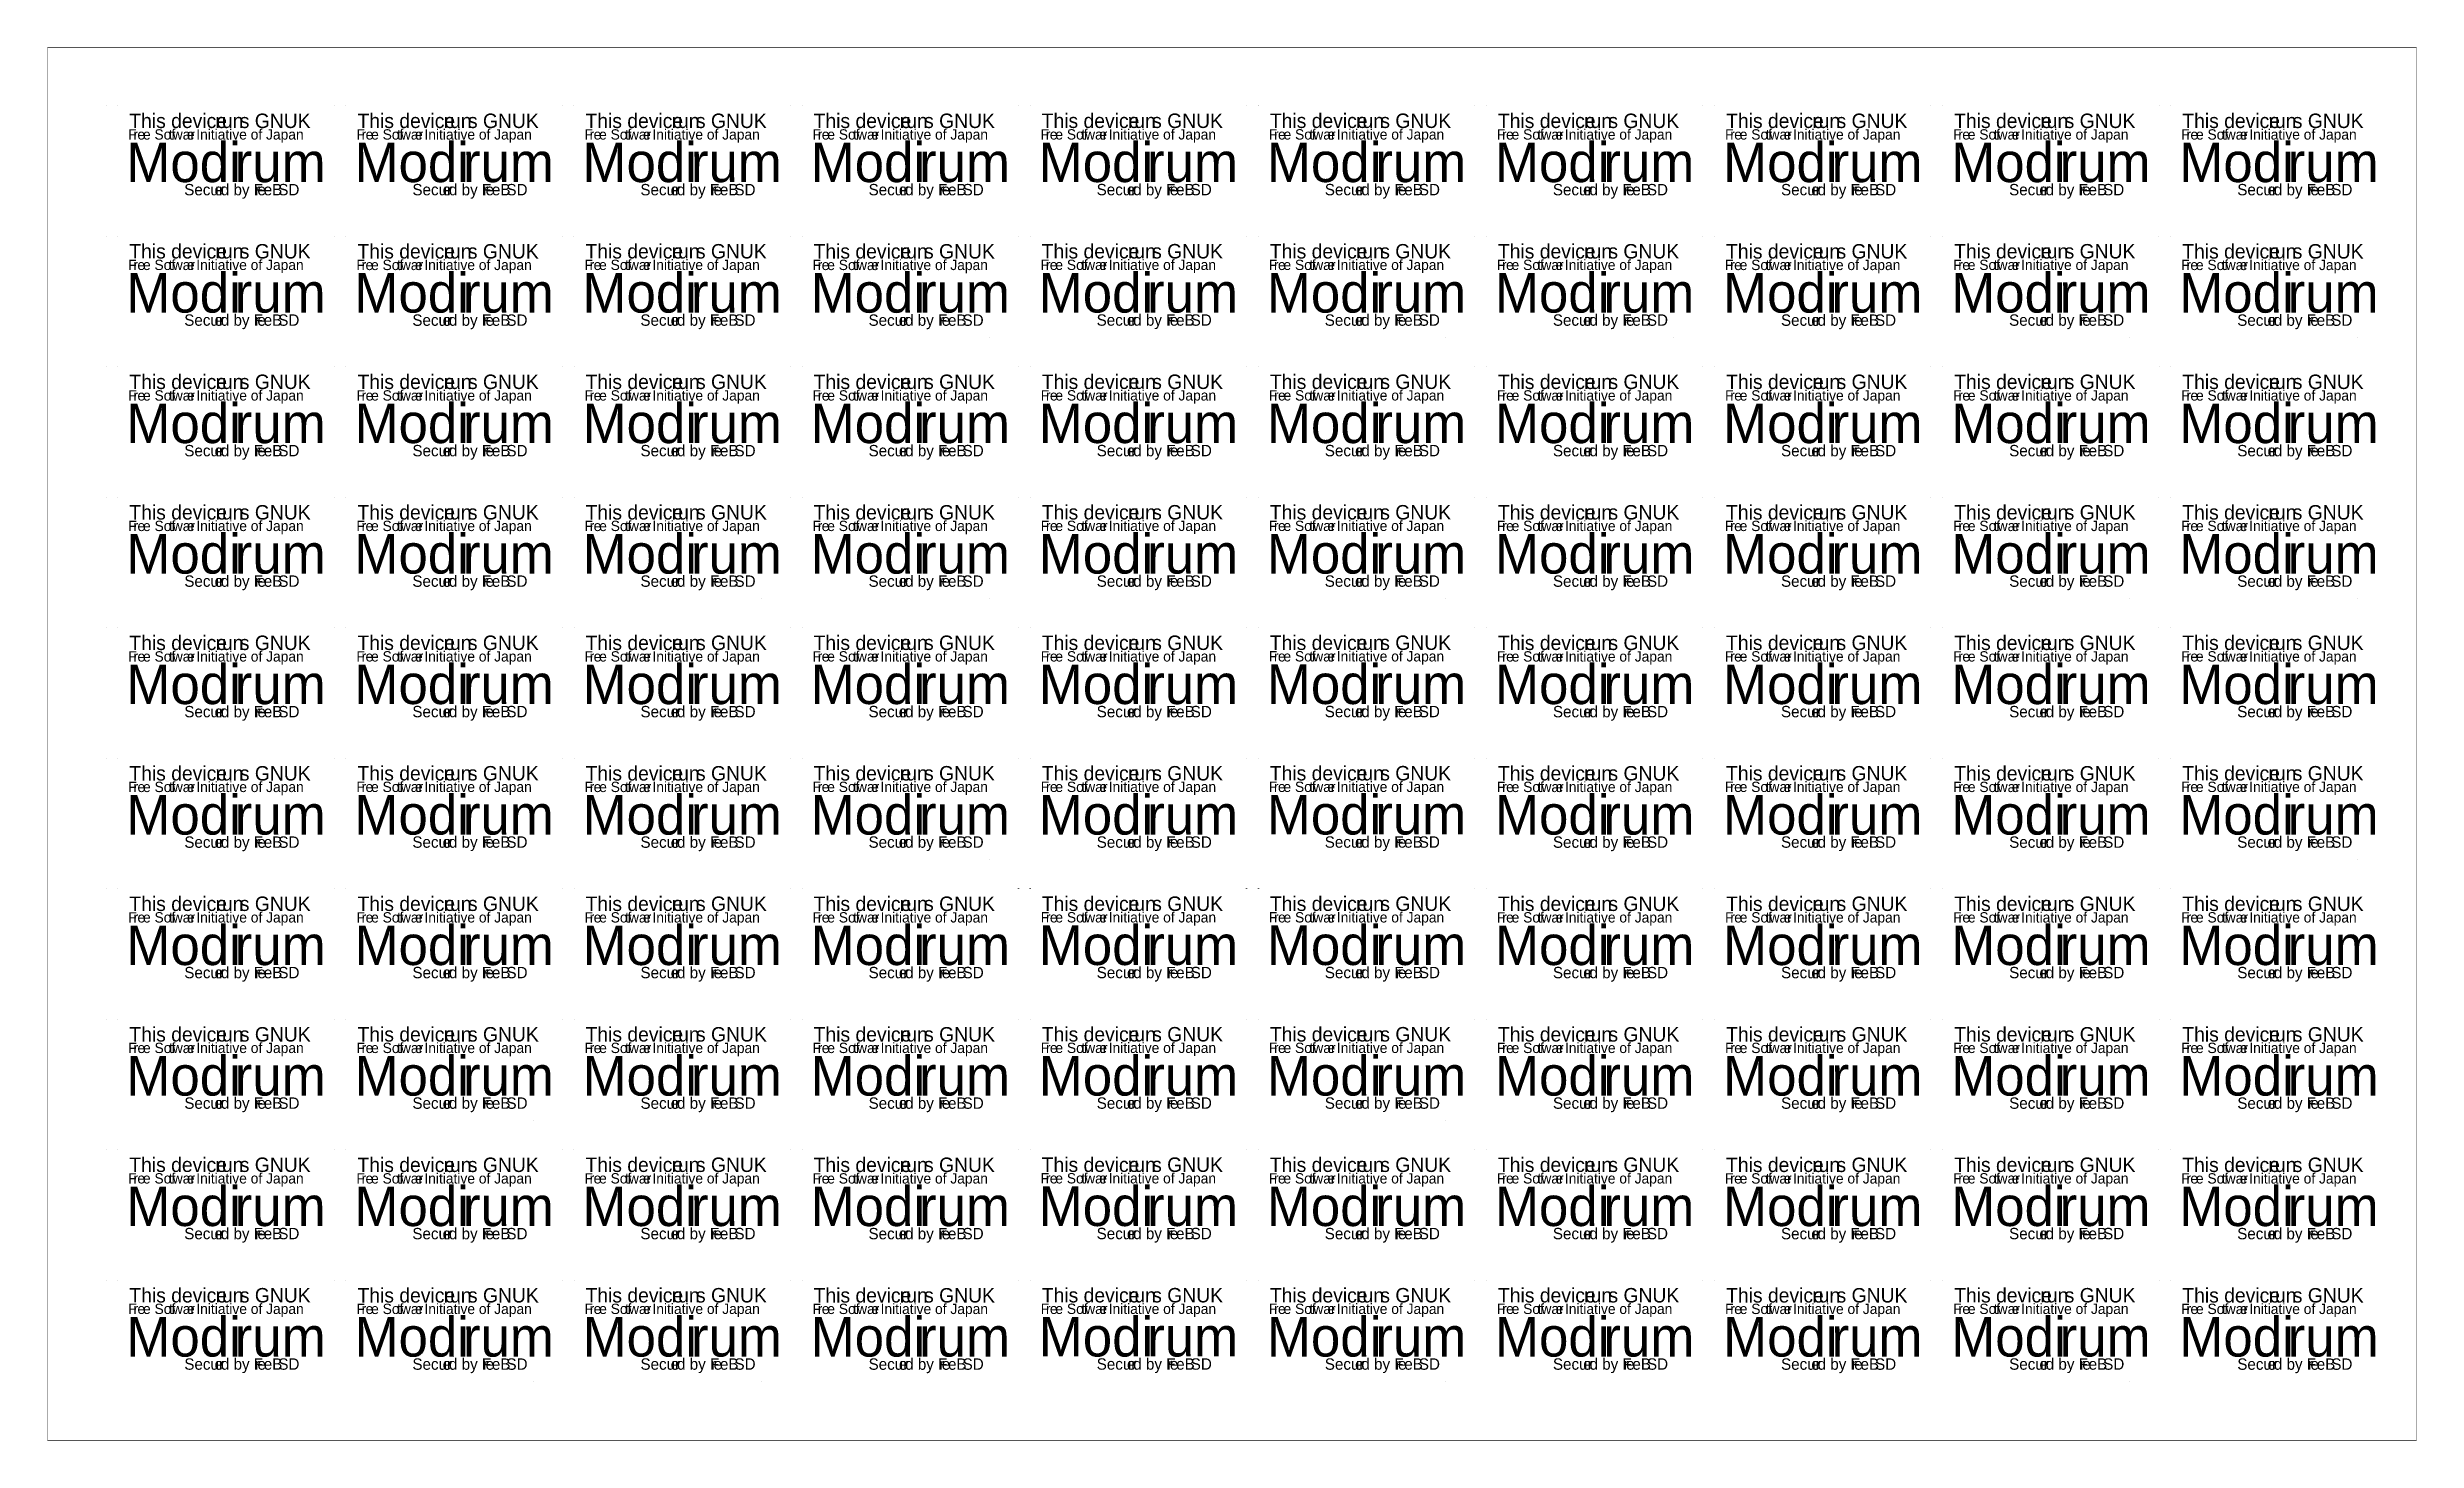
# Model space of a CAD drawing. Extents: x 2.8 to 52.6, y 3.8 to 33.1.
import ezdxf

# ---------------------------------------------------------------- set-up
doc = ezdxf.new("R2010")
doc.units = 0
doc.layers.get('0').update_dxf_attribs({"linetype": 'CONTINUOUS'})

msp = doc.modelspace()

# ---------------------------------------------------------------- texts
at = {"color": 0}
for s, height, p in [('This device ', 0.303822, (4.48671, 31.4042)), ('run', 0.303822, (6.29925, 31.4042)), ('s GNUK', 0.303822, (6.81015, 31.4042)), ('This device ', 0.303822, (9.28646, 31.4042)), ('run', 0.303822, (11.099, 31.4042)), ('s GNUK', 0.303822, (11.6099, 31.4042)), ('This device ', 0.303822, (14.0817, 31.4042)), ('run', 0.303822, (15.8942, 31.4042)), ('s GNUK', 0.303822, (16.4051, 31.4042)), ('This device ', 0.303822, (18.8814, 31.4042)), ('run', 0.303822, (20.6939, 31.4042)), ('s GNUK', 0.303822, (21.2049, 31.4042)), ('This device ', 0.303822, (23.6781, 31.4053)), ('run', 0.303822, (25.4906, 31.4053)), ('s GNUK', 0.303822, (26.0015, 31.4053)), ('This device ', 0.303822, (28.4779, 31.4053)), ('run', 0.303822, (30.2904, 31.4053)), ('s GNUK', 0.303822, (30.8012, 31.4053)), ('This device ', 0.303822, (33.2746, 31.4042)), ('run', 0.303822, (35.0871, 31.4042)), ('s GNUK', 0.303822, (35.5979, 31.4042)), ('This device ', 0.303822, (38.0743, 31.4042)), ('run', 0.303822, (39.8868, 31.4042)), ('s GNUK', 0.303822, (40.3978, 31.4042)), ('This device ', 0.303822, (42.871, 31.4042)), ('run', 0.303822, (44.6835, 31.4042)), ('s GNUK', 0.303822, (45.1944, 31.4042)), ('This device ', 0.303822, (47.6708, 31.4042)), ('run', 0.303822, (49.4833, 31.4042)), ('s GNUK', 0.303822, (49.9942, 31.4042)), ('F', 0.21701, (4.46488, 31.1618)), ('Modi', 0.830817, (4.42447, 30.2675)), ('r', 0.21701, (4.57425, 31.1618)), ('e', 0.21701, (4.65781, 31.1618)), ('e Sof', 0.217011, (4.77413, 31.1618)), ('twar', 0.217011, (5.31953, 31.1618)), ('e', 0.21701, (5.69811, 31.1618)), (' Initiative of Japan', 0.217011, (5.81465, 31.1618)), ('rum', 0.830817, (6.70386, 30.2675)), ('F', 0.21701, (9.26462, 31.1618)), ('Modi', 0.830817, (9.22421, 30.2675)), ('r', 0.21701, (9.374, 31.1618)), ('e', 0.21701, (9.45756, 31.1618)), ('e Sof', 0.217011, (9.57387, 31.1618)), ('twar', 0.217011, (10.1193, 31.1618)), ('e', 0.21701, (10.4979, 31.1618)), (' Initiative of Japan', 0.217011, (10.6144, 31.1618)), ('rum', 0.830817, (11.5036, 30.2675)), ('F', 0.21701, (14.0599, 31.1618)), ('Modi', 0.830817, (14.0194, 30.2675)), ('r', 0.21701, (14.1692, 31.1618)), ('e', 0.21701, (14.2528, 31.1618)), ('e Sof', 0.217011, (14.369, 31.1618)), ('twar', 0.217011, (14.9144, 31.1618)), ('e', 0.21701, (15.2931, 31.1618)), (' Initiative of Japan', 0.217011, (15.4096, 31.1618)), ('rum', 0.830817, (16.2988, 30.2675)), ('F', 0.21701, (18.8596, 31.1618)), ('Modi', 0.830817, (18.8192, 30.2675)), ('r', 0.21701, (18.9689, 31.1618)), ('e', 0.21701, (19.0525, 31.1618)), ('e Sof', 0.217011, (19.1688, 31.1618)), ('twar', 0.217011, (19.7142, 31.1618)), ('e', 0.21701, (20.0928, 31.1618)), (' Initiative of Japan', 0.217011, (20.2093, 31.1618)), ('rum', 0.830817, (21.0986, 30.2675)), ('F', 0.21701, (23.6563, 31.1628)), ('Modi', 0.830817, (23.6158, 30.2686)), ('r', 0.21701, (23.7656, 31.1628)), ('e', 0.21701, (23.8492, 31.1628)), ('e Sof', 0.217011, (23.9654, 31.1628)), ('twar', 0.217011, (24.5108, 31.1628)), ('e', 0.21701, (24.8894, 31.1628)), (' Initiative of Japan', 0.217011, (25.006, 31.1628)), ('rum', 0.830817, (25.8953, 30.2686)), ('F', 0.21701, (28.456, 31.1628)), ('Modi', 0.830817, (28.4156, 30.2686)), ('r', 0.21701, (28.5654, 31.1628)), ('e', 0.21701, (28.6489, 31.1628)), ('e Sof', 0.217011, (28.7653, 31.1628)), ('twar', 0.217011, (29.3107, 31.1628)), ('e', 0.21701, (29.6893, 31.1628)), (' Initiative of Japan', 0.217011, (29.8058, 31.1628)), ('rum', 0.830817, (30.695, 30.2686)), ('F', 0.21701, (33.2526, 31.1618)), ('Modi', 0.830817, (33.2122, 30.2675)), ('r', 0.21701, (33.3621, 31.1618)), ('e', 0.21701, (33.4456, 31.1618)), ('e Sof', 0.217011, (33.5619, 31.1618)), ('twar', 0.217011, (34.1074, 31.1618)), ('e', 0.21701, (34.486, 31.1618)), (' Initiative of Japan', 0.217011, (34.6025, 31.1618)), ('rum', 0.830817, (35.4917, 30.2675)), ('F', 0.21701, (38.0525, 31.1618)), ('Modi', 0.830817, (38.0121, 30.2675)), ('r', 0.21701, (38.1618, 31.1618)), ('e', 0.21701, (38.2454, 31.1618)), ('e Sof', 0.217011, (38.3617, 31.1618)), ('twar', 0.217011, (38.9071, 31.1618)), ('e', 0.21701, (39.2857, 31.1618)), (' Initiative of Japan', 0.217011, (39.4022, 31.1618)), ('rum', 0.830817, (40.2915, 30.2675)), ('F', 0.21701, (42.8492, 31.1618)), ('Modi', 0.830817, (42.8088, 30.2675)), ('r', 0.21701, (42.9585, 31.1618)), ('e', 0.21701, (43.0421, 31.1618)), ('e Sof', 0.217011, (43.1583, 31.1618)), ('twar', 0.217011, (43.7037, 31.1618)), ('e', 0.21701, (44.0824, 31.1618)), (' Initiative of Japan', 0.217011, (44.1989, 31.1618)), ('rum', 0.830817, (45.0882, 30.2675)), ('F', 0.21701, (47.6489, 31.1618)), ('Modi', 0.830817, (47.6085, 30.2675)), ('r', 0.21701, (47.7583, 31.1618)), ('e', 0.21701, (47.8418, 31.1618)), ('e Sof', 0.217011, (47.9582, 31.1618)), ('twar', 0.217011, (48.5036, 31.1618)), ('e', 0.21701, (48.8822, 31.1618)), (' Initiative of Japan', 0.217011, (48.9987, 31.1618)), ('rum', 0.830817, (49.8879, 30.2675)), ('Secur', 0.238718, (5.6426, 29.99)), ('e', 0.23872, (6.27937, 29.99)), ('d by F', 0.238718, (6.41215, 29.99)), ('r', 0.23872, (7.12868, 29.99)), ('e', 0.23872, (7.18171, 29.99)), ('eB', 0.238718, (7.31425, 29.99)), ('SD', 0.238718, (7.62056, 29.99)), ('Secur', 0.238718, (10.4423, 29.99)), ('e', 0.23872, (11.0791, 29.99)), ('d by F', 0.238718, (11.2119, 29.99)), ('r', 0.23872, (11.9284, 29.99)), ('e', 0.23872, (11.9815, 29.99)), ('eB', 0.238718, (12.114, 29.99)), ('SD', 0.238718, (12.4203, 29.99)), ('Secur', 0.238718, (15.2375, 29.99)), ('e', 0.23872, (15.8743, 29.99)), ('d by F', 0.238718, (16.0071, 29.99)), ('r', 0.23872, (16.7236, 29.99)), ('e', 0.23872, (16.7767, 29.99)), ('eB', 0.238718, (16.9092, 29.99)), ('SD', 0.238718, (17.2156, 29.99)), ('Secur', 0.238718, (20.0372, 29.99)), ('e', 0.23872, (20.674, 29.99)), ('d by F', 0.238718, (20.8068, 29.99)), ('r', 0.23872, (21.5233, 29.99)), ('e', 0.23872, (21.5764, 29.99)), ('eB', 0.238718, (21.7089, 29.99)), ('SD', 0.238718, (22.0153, 29.99)), ('Secur', 0.238718, (24.8339, 29.991)), ('e', 0.23872, (25.4707, 29.991)), ('d by F', 0.238718, (25.6035, 29.991)), ('r', 0.23872, (26.32, 29.991)), ('e', 0.23872, (26.3731, 29.991)), ('eB', 0.238718, (26.5056, 29.991)), ('SD', 0.238718, (26.8119, 29.991)), ('Secur', 0.238718, (29.6337, 29.991)), ('e', 0.23872, (30.2706, 29.991)), ('d by F', 0.238718, (30.4033, 29.991)), ('r', 0.23872, (31.1199, 29.991)), ('e', 0.23872, (31.1729, 29.991)), ('eB', 0.238718, (31.3054, 29.991)), ('SD', 0.238718, (31.6117, 29.991)), ('Secur', 0.238718, (34.4304, 29.99)), ('e', 0.23872, (35.0672, 29.99)), ('d by F', 0.238718, (35.2, 29.99)), ('r', 0.23872, (35.9165, 29.99)), ('e', 0.23872, (35.9696, 29.99)), ('eB', 0.238718, (36.1021, 29.99)), ('SD', 0.238718, (36.4083, 29.99)), ('Secur', 0.238718, (39.2301, 29.99)), ('e', 0.23872, (39.8669, 29.99)), ('d by F', 0.238718, (39.9997, 29.99)), ('r', 0.23872, (40.7163, 29.99)), ('e', 0.23872, (40.7693, 29.99)), ('eB', 0.238718, (40.9018, 29.99)), ('SD', 0.238718, (41.2082, 29.99)), ('Secur', 0.238718, (44.0268, 29.99)), ('e', 0.23872, (44.6636, 29.99)), ('d by F', 0.238718, (44.7964, 29.99)), ('r', 0.23872, (45.5129, 29.99)), ('e', 0.23872, (45.566, 29.99)), ('eB', 0.238718, (45.6985, 29.99)), ('SD', 0.238718, (46.0049, 29.99)), ('Secur', 0.238718, (48.8267, 29.99)), ('e', 0.23872, (49.4635, 29.99)), ('d by F', 0.238718, (49.5962, 29.99)), ('r', 0.23872, (50.3128, 29.99)), ('e', 0.23872, (50.3658, 29.99)), ('eB', 0.238718, (50.4983, 29.99)), ('SD', 0.238718, (50.8046, 29.99)), ('This device ', 0.303822, (4.48671, 28.6617)), ('s GNUK', 0.303822, (6.81015, 28.6617)), ('This device ', 0.303822, (9.28494, 28.6606)), ('s GNUK', 0.303822, (11.6084, 28.6606)), ('This device ', 0.303822, (14.0817, 28.6617)), ('s GNUK', 0.303822, (16.4051, 28.6617)), ('This device ', 0.303822, (18.8799, 28.6606)), ('s GNUK', 0.303822, (21.2033, 28.6606)), ('This device ', 0.303822, (23.6781, 28.6626)), ('s GNUK', 0.303822, (26.0015, 28.6626)), ('This device ', 0.303822, (28.4763, 28.6617)), ('s GNUK', 0.303822, (30.7997, 28.6617)), ('This device ', 0.303822, (33.2746, 28.6617)), ('s GNUK', 0.303822, (35.5979, 28.6617)), ('This device ', 0.303822, (38.0728, 28.6606)), ('s GNUK', 0.303822, (40.3963, 28.6606)), ('This device ', 0.303822, (42.871, 28.6617)), ('s GNUK', 0.303822, (45.1944, 28.6617)), ('This device ', 0.303822, (47.6692, 28.6606)), ('s GNUK', 0.303822, (49.9926, 28.6606)), ('F', 0.21701, (4.46488, 28.4193)), ('r', 0.21701, (4.57425, 28.4193)), ('e', 0.21701, (4.65781, 28.4193)), ('e Sof', 0.217011, (4.77413, 28.4193)), ('twar', 0.217011, (5.31953, 28.4193)), ('e', 0.21701, (5.69811, 28.4193)), (' Initiative of Japan', 0.217011, (5.81465, 28.4193)), ('run', 0.303822, (6.29925, 28.6617)), ('F', 0.21701, (9.2631, 28.4182)), ('r', 0.21701, (9.37247, 28.4182)), ('e', 0.21701, (9.45603, 28.4182)), ('e Sof', 0.217011, (9.57235, 28.4182)), ('twar', 0.217011, (10.1178, 28.4182)), ('e', 0.21701, (10.4963, 28.4182)), (' Initiative of Japan', 0.217011, (10.6129, 28.4182)), ('run', 0.303822, (11.0975, 28.6606)), ('F', 0.21701, (14.0599, 28.4193)), ('r', 0.21701, (14.1692, 28.4193)), ('e', 0.21701, (14.2528, 28.4193)), ('e Sof', 0.217011, (14.369, 28.4193)), ('twar', 0.217011, (14.9144, 28.4193)), ('e', 0.21701, (15.2931, 28.4193)), (' Initiative of Japan', 0.217011, (15.4096, 28.4193)), ('run', 0.303822, (15.8942, 28.6617)), ('F', 0.21701, (18.8581, 28.4182)), ('r', 0.21701, (18.9674, 28.4182)), ('e', 0.21701, (19.051, 28.4182)), ('e Sof', 0.217011, (19.1672, 28.4182)), ('twar', 0.217011, (19.7126, 28.4182)), ('e', 0.21701, (20.0912, 28.4182)), (' Initiative of Japan', 0.217011, (20.2078, 28.4182)), ('run', 0.303822, (20.6924, 28.6606)), ('F', 0.21701, (23.6563, 28.4203)), ('r', 0.21701, (23.7656, 28.4203)), ('e', 0.21701, (23.8492, 28.4203)), ('e Sof', 0.217011, (23.9654, 28.4203)), ('twar', 0.217011, (24.5108, 28.4203)), ('e', 0.21701, (24.8894, 28.4203)), (' Initiative of Japan', 0.217011, (25.006, 28.4203)), ('run', 0.303822, (25.4906, 28.6626)), ('F', 0.21701, (28.4544, 28.4193)), ('r', 0.21701, (28.5639, 28.4193)), ('e', 0.21701, (28.6474, 28.4193)), ('e Sof', 0.217011, (28.7638, 28.4193)), ('twar', 0.217011, (29.3092, 28.4193)), ('e', 0.21701, (29.6876, 28.4193)), (' Initiative of Japan', 0.217011, (29.8042, 28.4193)), ('run', 0.303822, (30.2889, 28.6617)), ('F', 0.21701, (33.2526, 28.4193)), ('r', 0.21701, (33.3621, 28.4193)), ('e', 0.21701, (33.4456, 28.4193)), ('e Sof', 0.217011, (33.5619, 28.4193)), ('twar', 0.217011, (34.1074, 28.4193)), ('e', 0.21701, (34.486, 28.4193)), (' Initiative of Japan', 0.217011, (34.6025, 28.4193)), ('run', 0.303822, (35.0871, 28.6617)), ('F', 0.21701, (38.051, 28.4182)), ('r', 0.21701, (38.1603, 28.4182)), ('e', 0.21701, (38.2439, 28.4182)), ('e Sof', 0.217011, (38.3601, 28.4182)), ('twar', 0.217011, (38.9056, 28.4182)), ('e', 0.21701, (39.2842, 28.4182)), (' Initiative of Japan', 0.217011, (39.4007, 28.4182)), ('run', 0.303822, (39.8853, 28.6606)), ('F', 0.21701, (42.8492, 28.4193)), ('r', 0.21701, (42.9585, 28.4193)), ('e', 0.21701, (43.0421, 28.4193)), ('e Sof', 0.217011, (43.1583, 28.4193)), ('twar', 0.217011, (43.7037, 28.4193)), ('e', 0.21701, (44.0824, 28.4193)), (' Initiative of Japan', 0.217011, (44.1989, 28.4193)), ('run', 0.303822, (44.6835, 28.6617)), ('F', 0.21701, (47.6474, 28.4182)), ('r', 0.21701, (47.7568, 28.4182)), ('e', 0.21701, (47.8403, 28.4182)), ('e Sof', 0.217011, (47.9567, 28.4182)), ('twar', 0.217011, (48.5021, 28.4182)), ('e', 0.21701, (48.8806, 28.4182)), (' Initiative of Japan', 0.217011, (48.9971, 28.4182)), ('run', 0.303822, (49.4818, 28.6606)), ('Modi', 0.830817, (4.42447, 27.525)), ('rum', 0.830817, (6.70386, 27.525)), ('Modi', 0.830817, (9.22269, 27.5239)), ('rum', 0.830817, (11.5021, 27.5239)), ('Modi', 0.830817, (14.0194, 27.525)), ('rum', 0.830817, (16.2988, 27.525)), ('Modi', 0.830817, (18.8176, 27.5239)), ('rum', 0.830817, (21.0969, 27.5239)), ('Modi', 0.830817, (23.6158, 27.526)), ('rum', 0.830817, (25.8953, 27.526)), ('Modi', 0.830817, (28.414, 27.525)), ('rum', 0.830817, (30.6935, 27.525)), ('Modi', 0.830817, (33.2122, 27.525)), ('rum', 0.830817, (35.4917, 27.525)), ('Modi', 0.830817, (38.0106, 27.5239)), ('rum', 0.830817, (40.2899, 27.5239)), ('Modi', 0.830817, (42.8088, 27.525)), ('rum', 0.830817, (45.0882, 27.525)), ('Modi', 0.830817, (47.6069, 27.5239)), ('rum', 0.830817, (49.8864, 27.5239)), ('Secur', 0.238718, (5.6426, 27.2474)), ('e', 0.23872, (6.27937, 27.2474)), ('d by F', 0.238718, (6.41215, 27.2474)), ('r', 0.23872, (7.12868, 27.2474)), ('e', 0.23872, (7.18171, 27.2474)), ('eB', 0.238718, (7.31425, 27.2474)), ('SD', 0.238718, (7.62056, 27.2474)), ('Secur', 0.238718, (10.4408, 27.2464)), ('e', 0.23872, (11.0776, 27.2464)), ('d by F', 0.238718, (11.2104, 27.2464)), ('r', 0.23872, (11.9269, 27.2464)), ('e', 0.23872, (11.9799, 27.2464)), ('eB', 0.238718, (12.1125, 27.2464)), ('SD', 0.238718, (12.4188, 27.2464)), ('Secur', 0.238718, (15.2375, 27.2474)), ('e', 0.23872, (15.8743, 27.2474)), ('d by F', 0.238718, (16.0071, 27.2474)), ('r', 0.23872, (16.7236, 27.2474)), ('e', 0.23872, (16.7767, 27.2474)), ('eB', 0.238718, (16.9092, 27.2474)), ('SD', 0.238718, (17.2156, 27.2474)), ('Secur', 0.238718, (20.0357, 27.2464)), ('e', 0.23872, (20.6725, 27.2464)), ('d by F', 0.238718, (20.8053, 27.2464)), ('r', 0.23872, (21.5218, 27.2464)), ('e', 0.23872, (21.5749, 27.2464)), ('eB', 0.238718, (21.7074, 27.2464)), ('SD', 0.238718, (22.0136, 27.2464)), ('Secur', 0.238718, (24.8339, 27.2485)), ('e', 0.23872, (25.4707, 27.2485)), ('d by F', 0.238718, (25.6035, 27.2485)), ('r', 0.23872, (26.32, 27.2485)), ('e', 0.23872, (26.3731, 27.2485)), ('eB', 0.238718, (26.5056, 27.2485)), ('SD', 0.238718, (26.8119, 27.2485)), ('Secur', 0.238718, (29.6322, 27.2474)), ('e', 0.23872, (30.269, 27.2474)), ('d by F', 0.238718, (30.4018, 27.2474)), ('r', 0.23872, (31.1183, 27.2474)), ('e', 0.23872, (31.1713, 27.2474)), ('eB', 0.238718, (31.3039, 27.2474)), ('SD', 0.238718, (31.6101, 27.2474)), ('Secur', 0.238718, (34.4304, 27.2474)), ('e', 0.23872, (35.0672, 27.2474)), ('d by F', 0.238718, (35.2, 27.2474)), ('r', 0.23872, (35.9165, 27.2474)), ('e', 0.23872, (35.9696, 27.2474)), ('eB', 0.238718, (36.1021, 27.2474)), ('SD', 0.238718, (36.4083, 27.2474)), ('Secur', 0.238718, (39.2286, 27.2464)), ('e', 0.23872, (39.8654, 27.2464)), ('d by F', 0.238718, (39.9982, 27.2464)), ('r', 0.23872, (40.7147, 27.2464)), ('e', 0.23872, (40.7678, 27.2464)), ('eB', 0.238718, (40.9003, 27.2464)), ('SD', 0.238718, (41.2065, 27.2464)), ('Secur', 0.238718, (44.0268, 27.2474)), ('e', 0.23872, (44.6636, 27.2474)), ('d by F', 0.238718, (44.7964, 27.2474)), ('r', 0.23872, (45.5129, 27.2474)), ('e', 0.23872, (45.566, 27.2474)), ('eB', 0.238718, (45.6985, 27.2474)), ('SD', 0.238718, (46.0049, 27.2474)), ('Secur', 0.238718, (48.8251, 27.2464)), ('e', 0.23872, (49.4619, 27.2464)), ('d by F', 0.238718, (49.5947, 27.2464)), ('r', 0.23872, (50.3112, 27.2464)), ('e', 0.23872, (50.3642, 27.2464)), ('eB', 0.238718, (50.4968, 27.2464)), ('SD', 0.238718, (50.8031, 27.2464)), ('This device ', 0.303822, (4.48822, 25.9171)), ('run', 0.303822, (6.30076, 25.9171)), ('s GNUK', 0.303822, (6.81167, 25.9171)), ('This device ', 0.303822, (9.28646, 25.9171)), ('run', 0.303822, (11.099, 25.9171)), ('s GNUK', 0.303822, (11.6099, 25.9171)), ('This device ', 0.303822, (14.0832, 25.9171)), ('run', 0.303822, (15.8957, 25.9171)), ('s GNUK', 0.303822, (16.4067, 25.9171)), ('This device ', 0.303822, (18.8814, 25.9171)), ('run', 0.303822, (20.6939, 25.9171)), ('s GNUK', 0.303822, (21.2049, 25.9171)), ('This device ', 0.303822, (23.6796, 25.9181)), ('run', 0.303822, (25.4922, 25.9181)), ('s GNUK', 0.303822, (26.0031, 25.9181)), ('This device ', 0.303822, (28.4779, 25.9181)), ('run', 0.303822, (30.2904, 25.9181)), ('s GNUK', 0.303822, (30.8012, 25.9181)), ('This device ', 0.303822, (33.2761, 25.9171)), ('run', 0.303822, (35.0886, 25.9171)), ('s GNUK', 0.303822, (35.5996, 25.9171)), ('This device ', 0.303822, (38.0743, 25.9171)), ('run', 0.303822, (39.8868, 25.9171)), ('s GNUK', 0.303822, (40.3978, 25.9171)), ('This device ', 0.303822, (42.8725, 25.9171)), ('run', 0.303822, (44.6851, 25.9171)), ('s GNUK', 0.303822, (45.196, 25.9171)), ('This device ', 0.303822, (47.6708, 25.9171)), ('run', 0.303822, (49.4833, 25.9171)), ('s GNUK', 0.303822, (49.9942, 25.9171)), ('F', 0.21701, (4.46639, 25.6746)), ('Modi', 0.830817, (4.42599, 24.7803)), ('r', 0.21701, (4.57576, 25.6746)), ('e', 0.21701, (4.65932, 25.6746)), ('e Sof', 0.217011, (4.77564, 25.6746)), ('twar', 0.217011, (5.32104, 25.6746)), ('e', 0.21701, (5.69962, 25.6746)), (' Initiative of Japan', 0.217011, (5.81617, 25.6746)), ('rum', 0.830817, (6.70539, 24.7803)), ('F', 0.21701, (9.26462, 25.6746)), ('Modi', 0.830817, (9.22421, 24.7803)), ('r', 0.21701, (9.374, 25.6746)), ('e', 0.21701, (9.45756, 25.6746)), ('e Sof', 0.217011, (9.57387, 25.6746)), ('twar', 0.217011, (10.1193, 25.6746)), ('e', 0.21701, (10.4979, 25.6746)), (' Initiative of Japan', 0.217011, (10.6144, 25.6746)), ('rum', 0.830817, (11.5036, 24.7803)), ('F', 0.21701, (14.0614, 25.6746)), ('Modi', 0.830817, (14.021, 24.7803)), ('r', 0.21701, (14.1707, 25.6746)), ('e', 0.21701, (14.2543, 25.6746)), ('e Sof', 0.217011, (14.3706, 25.6746)), ('twar', 0.217011, (14.916, 25.6746)), ('e', 0.21701, (15.2946, 25.6746)), (' Initiative of Japan', 0.217011, (15.4111, 25.6746)), ('rum', 0.830817, (16.3003, 24.7803)), ('F', 0.21701, (18.8596, 25.6746)), ('Modi', 0.830817, (18.8192, 24.7803)), ('r', 0.21701, (18.9689, 25.6746)), ('e', 0.21701, (19.0525, 25.6746)), ('e Sof', 0.217011, (19.1688, 25.6746)), ('twar', 0.217011, (19.7142, 25.6746)), ('e', 0.21701, (20.0928, 25.6746)), (' Initiative of Japan', 0.217011, (20.2093, 25.6746)), ('rum', 0.830817, (21.0986, 24.7803)), ('F', 0.21701, (23.6578, 25.6757)), ('Modi', 0.830817, (23.6174, 24.7814)), ('r', 0.21701, (23.7672, 25.6757)), ('e', 0.21701, (23.8507, 25.6757)), ('e Sof', 0.217011, (23.9671, 25.6757)), ('twar', 0.217011, (24.5125, 25.6757)), ('e', 0.21701, (24.891, 25.6757)), (' Initiative of Japan', 0.217011, (25.0075, 25.6757)), ('rum', 0.830817, (25.8968, 24.7814)), ('F', 0.21701, (28.456, 25.6757)), ('Modi', 0.830817, (28.4156, 24.7814)), ('r', 0.21701, (28.5654, 25.6757)), ('e', 0.21701, (28.6489, 25.6757)), ('e Sof', 0.217011, (28.7653, 25.6757)), ('twar', 0.217011, (29.3107, 25.6757)), ('e', 0.21701, (29.6893, 25.6757)), (' Initiative of Japan', 0.217011, (29.8058, 25.6757)), ('rum', 0.830817, (30.695, 24.7814)), ('F', 0.21701, (33.2543, 25.6746)), ('Modi', 0.830817, (33.2139, 24.7803)), ('r', 0.21701, (33.3636, 25.6746)), ('e', 0.21701, (33.4472, 25.6746)), ('e Sof', 0.217011, (33.5635, 25.6746)), ('twar', 0.217011, (34.1089, 25.6746)), ('e', 0.21701, (34.4875, 25.6746)), (' Initiative of Japan', 0.217011, (34.604, 25.6746)), ('rum', 0.830817, (35.4932, 24.7803)), ('F', 0.21701, (38.0525, 25.6746)), ('Modi', 0.830817, (38.0121, 24.7803)), ('r', 0.21701, (38.1618, 25.6746)), ('e', 0.21701, (38.2454, 25.6746)), ('e Sof', 0.217011, (38.3617, 25.6746)), ('twar', 0.217011, (38.9071, 25.6746)), ('e', 0.21701, (39.2857, 25.6746)), (' Initiative of Japan', 0.217011, (39.4022, 25.6746)), ('rum', 0.830817, (40.2915, 24.7803)), ('F', 0.21701, (42.8507, 25.6746)), ('Modi', 0.830817, (42.8103, 24.7803)), ('r', 0.21701, (42.9601, 25.6746)), ('e', 0.21701, (43.0436, 25.6746)), ('e Sof', 0.217011, (43.16, 25.6746)), ('twar', 0.217011, (43.7054, 25.6746)), ('e', 0.21701, (44.0839, 25.6746)), (' Initiative of Japan', 0.217011, (44.2004, 25.6746)), ('rum', 0.830817, (45.0897, 24.7803)), ('F', 0.21701, (47.6489, 25.6746)), ('Modi', 0.830817, (47.6085, 24.7803)), ('r', 0.21701, (47.7583, 25.6746)), ('e', 0.21701, (47.8418, 25.6746)), ('e Sof', 0.217011, (47.9582, 25.6746)), ('twar', 0.217011, (48.5036, 25.6746)), ('e', 0.21701, (48.8822, 25.6746)), (' Initiative of Japan', 0.217011, (48.9987, 25.6746)), ('rum', 0.830817, (49.8879, 24.7803)), ('Secur', 0.238718, (5.64411, 24.5028)), ('e', 0.23872, (6.28089, 24.5028)), ('d by F', 0.238718, (6.41368, 24.5028)), ('r', 0.23872, (7.13019, 24.5028)), ('e', 0.23872, (7.18322, 24.5028)), ('eB', 0.238718, (7.31576, 24.5028)), ('SD', 0.238718, (7.62207, 24.5028)), ('Secur', 0.238718, (10.4423, 24.5028)), ('e', 0.23872, (11.0791, 24.5028)), ('d by F', 0.238718, (11.2119, 24.5028)), ('r', 0.23872, (11.9284, 24.5028)), ('e', 0.23872, (11.9815, 24.5028)), ('eB', 0.238718, (12.114, 24.5028)), ('SD', 0.238718, (12.4203, 24.5028)), ('Secur', 0.238718, (15.239, 24.5028)), ('e', 0.23872, (15.8758, 24.5028)), ('d by F', 0.238718, (16.0086, 24.5028)), ('r', 0.23872, (16.7251, 24.5028)), ('e', 0.23872, (16.7782, 24.5028)), ('eB', 0.238718, (16.9107, 24.5028)), ('SD', 0.238718, (17.2169, 24.5028)), ('Secur', 0.238718, (20.0372, 24.5028)), ('e', 0.23872, (20.674, 24.5028)), ('d by F', 0.238718, (20.8068, 24.5028)), ('r', 0.23872, (21.5233, 24.5028)), ('e', 0.23872, (21.5764, 24.5028)), ('eB', 0.238718, (21.7089, 24.5028)), ('SD', 0.238718, (22.0153, 24.5028)), ('Secur', 0.238718, (24.8356, 24.5038)), ('e', 0.23872, (25.4724, 24.5038)), ('d by F', 0.238718, (25.6051, 24.5038)), ('r', 0.23872, (26.3217, 24.5038)), ('e', 0.23872, (26.3746, 24.5038)), ('eB', 0.238718, (26.5072, 24.5038)), ('SD', 0.238718, (26.8135, 24.5038)), ('Secur', 0.238718, (29.6337, 24.5038)), ('e', 0.23872, (30.2706, 24.5038)), ('d by F', 0.238718, (30.4033, 24.5038)), ('r', 0.23872, (31.1199, 24.5038)), ('e', 0.23872, (31.1729, 24.5038)), ('eB', 0.238718, (31.3054, 24.5038)), ('SD', 0.238718, (31.6117, 24.5038)), ('Secur', 0.238718, (34.4319, 24.5028)), ('e', 0.23872, (35.0687, 24.5028)), ('d by F', 0.238718, (35.2015, 24.5028)), ('r', 0.23872, (35.9181, 24.5028)), ('e', 0.23872, (35.9711, 24.5028)), ('eB', 0.238718, (36.1036, 24.5028)), ('SD', 0.238718, (36.4099, 24.5028)), ('Secur', 0.238718, (39.2301, 24.5028)), ('e', 0.23872, (39.8669, 24.5028)), ('d by F', 0.238718, (39.9997, 24.5028)), ('r', 0.23872, (40.7163, 24.5028)), ('e', 0.23872, (40.7693, 24.5028)), ('eB', 0.238718, (40.9018, 24.5028)), ('SD', 0.238718, (41.2082, 24.5028)), ('Secur', 0.238718, (44.0285, 24.5028)), ('e', 0.23872, (44.6653, 24.5028)), ('d by F', 0.238718, (44.7981, 24.5028)), ('r', 0.23872, (45.5144, 24.5028)), ('e', 0.23872, (45.5675, 24.5028)), ('eB', 0.238718, (45.7001, 24.5028)), ('SD', 0.238718, (46.0064, 24.5028)), ('Secur', 0.238718, (48.8267, 24.5028)), ('e', 0.23872, (49.4635, 24.5028)), ('d by F', 0.238718, (49.5962, 24.5028)), ('r', 0.23872, (50.3128, 24.5028)), ('e', 0.23872, (50.3658, 24.5028)), ('eB', 0.238718, (50.4983, 24.5028)), ('SD', 0.238718, (50.8046, 24.5028)), ('This device ', 0.303822, (4.48822, 23.1735)), ('s GNUK', 0.303822, (6.81167, 23.1735)), ('This device ', 0.303822, (9.28494, 23.1735)), ('s GNUK', 0.303822, (11.6084, 23.1735)), ('This device ', 0.303822, (14.0832, 23.1735)), ('s GNUK', 0.303822, (16.4067, 23.1735)), ('This device ', 0.303822, (18.8799, 23.1735)), ('s GNUK', 0.303822, (21.2033, 23.1735)), ('This device ', 0.303822, (23.6796, 23.1744)), ('s GNUK', 0.303822, (26.0031, 23.1744)), ('This device ', 0.303822, (28.4763, 23.1744)), ('s GNUK', 0.303822, (30.7997, 23.1744)), ('This device ', 0.303822, (33.2761, 23.1735)), ('s GNUK', 0.303822, (35.5996, 23.1735)), ('This device ', 0.303822, (38.0728, 23.1735)), ('s GNUK', 0.303822, (40.3963, 23.1735)), ('This device ', 0.303822, (42.8725, 23.1735)), ('s GNUK', 0.303822, (45.196, 23.1735)), ('This device ', 0.303822, (47.6692, 23.1735)), ('s GNUK', 0.303822, (49.9926, 23.1735)), ('F', 0.21701, (4.46639, 22.931)), ('r', 0.21701, (4.57576, 22.931)), ('e', 0.21701, (4.65932, 22.931)), ('e Sof', 0.217011, (4.77564, 22.931)), ('twar', 0.217011, (5.32104, 22.931)), ('e', 0.21701, (5.69962, 22.931)), (' Initiative of Japan', 0.217011, (5.81617, 22.931)), ('run', 0.303822, (6.30076, 23.1735)), ('F', 0.21701, (9.2631, 22.931)), ('r', 0.21701, (9.37247, 22.931)), ('e', 0.21701, (9.45603, 22.931)), ('e Sof', 0.217011, (9.57235, 22.931)), ('twar', 0.217011, (10.1178, 22.931)), ('e', 0.21701, (10.4963, 22.931)), (' Initiative of Japan', 0.217011, (10.6129, 22.931)), ('run', 0.303822, (11.0975, 23.1735)), ('F', 0.21701, (14.0614, 22.931)), ('r', 0.21701, (14.1707, 22.931)), ('e', 0.21701, (14.2543, 22.931)), ('e Sof', 0.217011, (14.3706, 22.931)), ('twar', 0.217011, (14.916, 22.931)), ('e', 0.21701, (15.2946, 22.931)), (' Initiative of Japan', 0.217011, (15.4111, 22.931)), ('run', 0.303822, (15.8957, 23.1735)), ('F', 0.21701, (18.8581, 22.931)), ('r', 0.21701, (18.9674, 22.931)), ('e', 0.21701, (19.051, 22.931)), ('e Sof', 0.217011, (19.1672, 22.931)), ('twar', 0.217011, (19.7126, 22.931)), ('e', 0.21701, (20.0912, 22.931)), (' Initiative of Japan', 0.217011, (20.2078, 22.931)), ('run', 0.303822, (20.6924, 23.1735)), ('F', 0.21701, (23.6578, 22.9321)), ('r', 0.21701, (23.7672, 22.9321)), ('e', 0.21701, (23.8507, 22.9321)), ('e Sof', 0.217011, (23.9671, 22.9321)), ('twar', 0.217011, (24.5125, 22.9321)), ('e', 0.21701, (24.891, 22.9321)), (' Initiative of Japan', 0.217011, (25.0075, 22.9321)), ('run', 0.303822, (25.4922, 23.1744)), ('F', 0.21701, (28.4544, 22.9321)), ('r', 0.21701, (28.5639, 22.9321)), ('e', 0.21701, (28.6474, 22.9321)), ('e Sof', 0.217011, (28.7638, 22.9321)), ('twar', 0.217011, (29.3092, 22.9321)), ('e', 0.21701, (29.6876, 22.9321)), (' Initiative of Japan', 0.217011, (29.8042, 22.9321)), ('run', 0.303822, (30.2889, 23.1744)), ('F', 0.21701, (33.2543, 22.931)), ('r', 0.21701, (33.3636, 22.931)), ('e', 0.21701, (33.4472, 22.931)), ('e Sof', 0.217011, (33.5635, 22.931)), ('twar', 0.217011, (34.1089, 22.931)), ('e', 0.21701, (34.4875, 22.931)), (' Initiative of Japan', 0.217011, (34.604, 22.931)), ('run', 0.303822, (35.0886, 23.1735)), ('F', 0.21701, (38.051, 22.931)), ('r', 0.21701, (38.1603, 22.931)), ('e', 0.21701, (38.2439, 22.931)), ('e Sof', 0.217011, (38.3601, 22.931)), ('twar', 0.217011, (38.9056, 22.931)), ('e', 0.21701, (39.2842, 22.931)), (' Initiative of Japan', 0.217011, (39.4007, 22.931)), ('run', 0.303822, (39.8853, 23.1735)), ('F', 0.21701, (42.8507, 22.931)), ('r', 0.21701, (42.9601, 22.931)), ('e', 0.21701, (43.0436, 22.931)), ('e Sof', 0.217011, (43.16, 22.931)), ('twar', 0.217011, (43.7054, 22.931)), ('e', 0.21701, (44.0839, 22.931)), (' Initiative of Japan', 0.217011, (44.2004, 22.931)), ('run', 0.303822, (44.6851, 23.1735)), ('F', 0.21701, (47.6474, 22.931)), ('r', 0.21701, (47.7568, 22.931)), ('e', 0.21701, (47.8403, 22.931)), ('e Sof', 0.217011, (47.9567, 22.931)), ('twar', 0.217011, (48.5021, 22.931)), ('e', 0.21701, (48.8806, 22.931)), (' Initiative of Japan', 0.217011, (48.9971, 22.931)), ('run', 0.303822, (49.4818, 23.1735)), ('Modi', 0.830817, (4.42599, 22.0367)), ('rum', 0.830817, (6.70539, 22.0367)), ('Modi', 0.830817, (9.22269, 22.0367)), ('rum', 0.830817, (11.5021, 22.0367)), ('Modi', 0.830817, (14.021, 22.0367)), ('rum', 0.830817, (16.3003, 22.0367)), ('Modi', 0.830817, (18.8176, 22.0367)), ('rum', 0.830817, (21.0969, 22.0367)), ('Modi', 0.830817, (23.6174, 22.0378)), ('rum', 0.830817, (25.8968, 22.0378)), ('Modi', 0.830817, (28.414, 22.0378)), ('rum', 0.830817, (30.6935, 22.0378)), ('Modi', 0.830817, (33.2139, 22.0367)), ('rum', 0.830817, (35.4932, 22.0367)), ('Modi', 0.830817, (38.0106, 22.0367)), ('rum', 0.830817, (40.2899, 22.0367)), ('Modi', 0.830817, (42.8103, 22.0367)), ('rum', 0.830817, (45.0897, 22.0367)), ('Modi', 0.830817, (47.6069, 22.0367)), ('rum', 0.830817, (49.8864, 22.0367)), ('Secur', 0.238718, (5.64411, 21.7592)), ('e', 0.23872, (6.28089, 21.7592)), ('d by F', 0.238718, (6.41368, 21.7592)), ('r', 0.23872, (7.13019, 21.7592)), ('e', 0.23872, (7.18322, 21.7592)), ('eB', 0.238718, (7.31576, 21.7592)), ('SD', 0.238718, (7.62207, 21.7592)), ('Secur', 0.238718, (10.4408, 21.7592)), ('e', 0.23872, (11.0776, 21.7592)), ('d by F', 0.238718, (11.2104, 21.7592)), ('r', 0.23872, (11.9269, 21.7592)), ('e', 0.23872, (11.9799, 21.7592)), ('eB', 0.238718, (12.1125, 21.7592)), ('SD', 0.238718, (12.4188, 21.7592)), ('Secur', 0.238718, (15.239, 21.7592)), ('e', 0.23872, (15.8758, 21.7592)), ('d by F', 0.238718, (16.0086, 21.7592)), ('r', 0.23872, (16.7251, 21.7592)), ('e', 0.23872, (16.7782, 21.7592)), ('eB', 0.238718, (16.9107, 21.7592)), ('SD', 0.238718, (17.2169, 21.7592)), ('Secur', 0.238718, (20.0357, 21.7592)), ('e', 0.23872, (20.6725, 21.7592)), ('d by F', 0.238718, (20.8053, 21.7592)), ('r', 0.23872, (21.5218, 21.7592)), ('e', 0.23872, (21.5749, 21.7592)), ('eB', 0.238718, (21.7074, 21.7592)), ('SD', 0.238718, (22.0136, 21.7592)), ('Secur', 0.238718, (24.8356, 21.7601)), ('e', 0.23872, (25.4724, 21.7601)), ('d by F', 0.238718, (25.6051, 21.7601)), ('r', 0.23872, (26.3217, 21.7601)), ('e', 0.23872, (26.3746, 21.7601)), ('eB', 0.238718, (26.5072, 21.7601)), ('SD', 0.238718, (26.8135, 21.7601)), ('Secur', 0.238718, (29.6322, 21.7601)), ('e', 0.23872, (30.269, 21.7601)), ('d by F', 0.238718, (30.4018, 21.7601)), ('r', 0.23872, (31.1183, 21.7601)), ('e', 0.23872, (31.1713, 21.7601)), ('eB', 0.238718, (31.3039, 21.7601)), ('SD', 0.238718, (31.6101, 21.7601)), ('Secur', 0.238718, (34.4319, 21.7592)), ('e', 0.23872, (35.0687, 21.7592)), ('d by F', 0.238718, (35.2015, 21.7592)), ('r', 0.23872, (35.9181, 21.7592)), ('e', 0.23872, (35.9711, 21.7592)), ('eB', 0.238718, (36.1036, 21.7592)), ('SD', 0.238718, (36.4099, 21.7592)), ('Secur', 0.238718, (39.2286, 21.7592)), ('e', 0.23872, (39.8654, 21.7592)), ('d by F', 0.238718, (39.9982, 21.7592)), ('r', 0.23872, (40.7147, 21.7592)), ('e', 0.23872, (40.7678, 21.7592)), ('eB', 0.238718, (40.9003, 21.7592)), ('SD', 0.238718, (41.2065, 21.7592)), ('Secur', 0.238718, (44.0285, 21.7592)), ('e', 0.23872, (44.6653, 21.7592)), ('d by F', 0.238718, (44.7981, 21.7592)), ('r', 0.23872, (45.5144, 21.7592)), ('e', 0.23872, (45.5675, 21.7592)), ('eB', 0.238718, (45.7001, 21.7592)), ('SD', 0.238718, (46.0064, 21.7592)), ('Secur', 0.238718, (48.8251, 21.7592)), ('e', 0.23872, (49.4619, 21.7592)), ('d by F', 0.238718, (49.5947, 21.7592)), ('r', 0.23872, (50.3112, 21.7592)), ('e', 0.23872, (50.3642, 21.7592)), ('eB', 0.238718, (50.4968, 21.7592)), ('SD', 0.238718, (50.8031, 21.7592)), ('This device ', 0.303822, (4.48822, 20.4299)), ('run', 0.303822, (6.30076, 20.4299)), ('s GNUK', 0.303822, (6.81167, 20.4299)), ('This device ', 0.303822, (9.28494, 20.4308)), ('run', 0.303822, (11.0975, 20.4308)), ('s GNUK', 0.303822, (11.6084, 20.4308)), ('This device ', 0.303822, (14.0832, 20.4299)), ('run', 0.303822, (15.8957, 20.4299)), ('s GNUK', 0.303822, (16.4067, 20.4299)), ('This device ', 0.303822, (18.8799, 20.4308)), ('run', 0.303822, (20.6924, 20.4308)), ('s GNUK', 0.303822, (21.2033, 20.4308)), ('This device ', 0.303822, (23.6796, 20.4308)), ('run', 0.303822, (25.4922, 20.4308)), ('s GNUK', 0.303822, (26.0031, 20.4308)), ('This device ', 0.303822, (28.4763, 20.4318)), ('run', 0.303822, (30.2889, 20.4318)), ('s GNUK', 0.303822, (30.7997, 20.4318)), ('This device ', 0.303822, (33.2761, 20.4299)), ('run', 0.303822, (35.0886, 20.4299)), ('s GNUK', 0.303822, (35.5996, 20.4299)), ('This device ', 0.303822, (38.0728, 20.4308)), ('run', 0.303822, (39.8853, 20.4308)), ('s GNUK', 0.303822, (40.3963, 20.4308)), ('This device ', 0.303822, (42.8725, 20.4299)), ('run', 0.303822, (44.6851, 20.4299)), ('s GNUK', 0.303822, (45.196, 20.4299)), ('This device ', 0.303822, (47.6692, 20.4308)), ('run', 0.303822, (49.4818, 20.4308)), ('s GNUK', 0.303822, (49.9926, 20.4308)), ('F', 0.21701, (4.46639, 20.1875)), ('Modi', 0.830817, (4.42599, 19.2932)), ('r', 0.21701, (4.57576, 20.1875)), ('e', 0.21701, (4.65932, 20.1875)), ('e Sof', 0.217011, (4.77564, 20.1875)), ('twar', 0.217011, (5.32104, 20.1875)), ('e', 0.21701, (5.69962, 20.1875)), (' Initiative of Japan', 0.217011, (5.81617, 20.1875)), ('rum', 0.830817, (6.70539, 19.2932)), ('F', 0.21701, (9.2631, 20.1883)), ('Modi', 0.830817, (9.22269, 19.2942)), ('r', 0.21701, (9.37247, 20.1883)), ('e', 0.21701, (9.45603, 20.1883)), ('e Sof', 0.217011, (9.57235, 20.1883)), ('twar', 0.217011, (10.1178, 20.1883)), ('e', 0.21701, (10.4963, 20.1883)), (' Initiative of Japan', 0.217011, (10.6129, 20.1883)), ('rum', 0.830817, (11.5021, 19.2942)), ('F', 0.21701, (14.0614, 20.1875)), ('Modi', 0.830817, (14.021, 19.2932)), ('r', 0.21701, (14.1707, 20.1875)), ('e', 0.21701, (14.2543, 20.1875)), ('e Sof', 0.217011, (14.3706, 20.1875)), ('twar', 0.217011, (14.916, 20.1875)), ('e', 0.21701, (15.2946, 20.1875)), (' Initiative of Japan', 0.217011, (15.4111, 20.1875)), ('rum', 0.830817, (16.3003, 19.2932)), ('F', 0.21701, (18.8581, 20.1883)), ('Modi', 0.830817, (18.8176, 19.2942)), ('r', 0.21701, (18.9674, 20.1883)), ('e', 0.21701, (19.051, 20.1883)), ('e Sof', 0.217011, (19.1672, 20.1883)), ('twar', 0.217011, (19.7126, 20.1883)), ('e', 0.21701, (20.0912, 20.1883)), (' Initiative of Japan', 0.217011, (20.2078, 20.1883)), ('rum', 0.830817, (21.0969, 19.2942)), ('F', 0.21701, (23.6578, 20.1883)), ('Modi', 0.830817, (23.6174, 19.2942)), ('r', 0.21701, (23.7672, 20.1883)), ('e', 0.21701, (23.8507, 20.1883)), ('e Sof', 0.217011, (23.9671, 20.1883)), ('twar', 0.217011, (24.5125, 20.1883)), ('e', 0.21701, (24.891, 20.1883)), (' Initiative of Japan', 0.217011, (25.0075, 20.1883)), ('rum', 0.830817, (25.8968, 19.2942)), ('F', 0.21701, (28.4544, 20.1894)), ('Modi', 0.830817, (28.414, 19.2951)), ('r', 0.21701, (28.5639, 20.1894)), ('e', 0.21701, (28.6474, 20.1894)), ('e Sof', 0.217011, (28.7638, 20.1894)), ('twar', 0.217011, (29.3092, 20.1894)), ('e', 0.21701, (29.6876, 20.1894)), (' Initiative of Japan', 0.217011, (29.8042, 20.1894)), ('rum', 0.830817, (30.6935, 19.2951)), ('F', 0.21701, (33.2543, 20.1875)), ('Modi', 0.830817, (33.2139, 19.2932)), ('r', 0.21701, (33.3636, 20.1875)), ('e', 0.21701, (33.4472, 20.1875)), ('e Sof', 0.217011, (33.5635, 20.1875)), ('twar', 0.217011, (34.1089, 20.1875)), ('e', 0.21701, (34.4875, 20.1875)), (' Initiative of Japan', 0.217011, (34.604, 20.1875)), ('rum', 0.830817, (35.4932, 19.2932)), ('F', 0.21701, (38.051, 20.1883)), ('Modi', 0.830817, (38.0106, 19.2942)), ('r', 0.21701, (38.1603, 20.1883)), ('e', 0.21701, (38.2439, 20.1883)), ('e Sof', 0.217011, (38.3601, 20.1883)), ('twar', 0.217011, (38.9056, 20.1883)), ('e', 0.21701, (39.2842, 20.1883)), (' Initiative of Japan', 0.217011, (39.4007, 20.1883)), ('rum', 0.830817, (40.2899, 19.2942)), ('F', 0.21701, (42.8507, 20.1875)), ('Modi', 0.830817, (42.8103, 19.2932)), ('r', 0.21701, (42.9601, 20.1875)), ('e', 0.21701, (43.0436, 20.1875)), ('e Sof', 0.217011, (43.16, 20.1875)), ('twar', 0.217011, (43.7054, 20.1875)), ('e', 0.21701, (44.0839, 20.1875)), (' Initiative of Japan', 0.217011, (44.2004, 20.1875)), ('rum', 0.830817, (45.0897, 19.2932)), ('F', 0.21701, (47.6474, 20.1883)), ('Modi', 0.830817, (47.6069, 19.2942)), ('r', 0.21701, (47.7568, 20.1883)), ('e', 0.21701, (47.8403, 20.1883)), ('e Sof', 0.217011, (47.9567, 20.1883)), ('twar', 0.217011, (48.5021, 20.1883)), ('e', 0.21701, (48.8806, 20.1883)), (' Initiative of Japan', 0.217011, (48.9971, 20.1883)), ('rum', 0.830817, (49.8864, 19.2942)), ('Secur', 0.238718, (5.64411, 19.0156)), ('e', 0.23872, (6.28089, 19.0156)), ('d by F', 0.238718, (6.41368, 19.0156)), ('r', 0.23872, (7.13019, 19.0156)), ('e', 0.23872, (7.18322, 19.0156)), ('eB', 0.238718, (7.31576, 19.0156)), ('SD', 0.238718, (7.62207, 19.0156)), ('Secur', 0.238718, (10.4408, 19.0165)), ('e', 0.23872, (11.0776, 19.0165)), ('d by F', 0.238718, (11.2104, 19.0165)), ('r', 0.23872, (11.9269, 19.0165)), ('e', 0.23872, (11.9799, 19.0165)), ('eB', 0.238718, (12.1125, 19.0165)), ('SD', 0.238718, (12.4188, 19.0165)), ('Secur', 0.238718, (15.239, 19.0156)), ('e', 0.23872, (15.8758, 19.0156)), ('d by F', 0.238718, (16.0086, 19.0156)), ('r', 0.23872, (16.7251, 19.0156)), ('e', 0.23872, (16.7782, 19.0156)), ('eB', 0.238718, (16.9107, 19.0156)), ('SD', 0.238718, (17.2169, 19.0156)), ('Secur', 0.238718, (20.0357, 19.0165)), ('e', 0.23872, (20.6725, 19.0165)), ('d by F', 0.238718, (20.8053, 19.0165)), ('r', 0.23872, (21.5218, 19.0165)), ('e', 0.23872, (21.5749, 19.0165)), ('eB', 0.238718, (21.7074, 19.0165)), ('SD', 0.238718, (22.0136, 19.0165)), ('Secur', 0.238718, (24.8356, 19.0165)), ('e', 0.23872, (25.4724, 19.0165)), ('d by F', 0.238718, (25.6051, 19.0165)), ('r', 0.23872, (26.3217, 19.0165)), ('e', 0.23872, (26.3746, 19.0165)), ('eB', 0.238718, (26.5072, 19.0165)), ('SD', 0.238718, (26.8135, 19.0165)), ('Secur', 0.238718, (29.6322, 19.0176)), ('e', 0.23872, (30.269, 19.0176)), ('d by F', 0.238718, (30.4018, 19.0176)), ('r', 0.23872, (31.1183, 19.0176)), ('e', 0.23872, (31.1713, 19.0176)), ('eB', 0.238718, (31.3039, 19.0176)), ('SD', 0.238718, (31.6101, 19.0176)), ('Secur', 0.238718, (34.4319, 19.0156)), ('e', 0.23872, (35.0687, 19.0156)), ('d by F', 0.238718, (35.2015, 19.0156)), ('r', 0.23872, (35.9181, 19.0156)), ('e', 0.23872, (35.9711, 19.0156)), ('eB', 0.238718, (36.1036, 19.0156)), ('SD', 0.238718, (36.4099, 19.0156)), ('Secur', 0.238718, (39.2286, 19.0165)), ('e', 0.23872, (39.8654, 19.0165)), ('d by F', 0.238718, (39.9982, 19.0165)), ('r', 0.23872, (40.7147, 19.0165)), ('e', 0.23872, (40.7678, 19.0165)), ('eB', 0.238718, (40.9003, 19.0165)), ('SD', 0.238718, (41.2065, 19.0165)), ('Secur', 0.238718, (44.0285, 19.0156)), ('e', 0.23872, (44.6653, 19.0156)), ('d by F', 0.238718, (44.7981, 19.0156)), ('r', 0.23872, (45.5144, 19.0156)), ('e', 0.23872, (45.5675, 19.0156)), ('eB', 0.238718, (45.7001, 19.0156)), ('SD', 0.238718, (46.0064, 19.0156)), ('Secur', 0.238718, (48.8251, 19.0165)), ('e', 0.23872, (49.4619, 19.0165)), ('d by F', 0.238718, (49.5947, 19.0165)), ('r', 0.23872, (50.3112, 19.0165)), ('e', 0.23872, (50.3642, 19.0165)), ('eB', 0.238718, (50.4968, 19.0165)), ('SD', 0.238718, (50.8031, 19.0165)), ('This device ', 0.303822, (4.48822, 17.6863)), ('s GNUK', 0.303822, (6.81167, 17.6863)), ('This device ', 0.303822, (9.28494, 17.6872)), ('s GNUK', 0.303822, (11.6084, 17.6872)), ('This device ', 0.303822, (14.0832, 17.6863)), ('s GNUK', 0.303822, (16.4067, 17.6863)), ('This device ', 0.303822, (18.8799, 17.6872)), ('s GNUK', 0.303822, (21.2033, 17.6872)), ('This device ', 0.303822, (23.6796, 17.6872)), ('s GNUK', 0.303822, (26.0031, 17.6872)), ('This device ', 0.303822, (28.4763, 17.6883)), ('s GNUK', 0.303822, (30.7997, 17.6883)), ('This device ', 0.303822, (33.2761, 17.6863)), ('s GNUK', 0.303822, (35.5996, 17.6863)), ('This device ', 0.303822, (38.0728, 17.6872)), ('s GNUK', 0.303822, (40.3963, 17.6872)), ('This device ', 0.303822, (42.8725, 17.6863)), ('s GNUK', 0.303822, (45.196, 17.6863)), ('This device ', 0.303822, (47.6692, 17.6872)), ('s GNUK', 0.303822, (49.9926, 17.6872)), ('F', 0.21701, (4.46639, 17.4437)), ('r', 0.21701, (4.57576, 17.4437)), ('e', 0.21701, (4.65932, 17.4437)), ('e Sof', 0.217011, (4.77564, 17.4437)), ('twar', 0.217011, (5.32104, 17.4437)), ('e', 0.21701, (5.69962, 17.4437)), (' Initiative of Japan', 0.217011, (5.81617, 17.4437)), ('run', 0.303822, (6.30076, 17.6863)), ('F', 0.21701, (9.2631, 17.4449)), ('r', 0.21701, (9.37247, 17.4449)), ('e', 0.21701, (9.45603, 17.4449)), ('e Sof', 0.217011, (9.57235, 17.4449)), ('twar', 0.217011, (10.1178, 17.4449)), ('e', 0.21701, (10.4963, 17.4449)), (' Initiative of Japan', 0.217011, (10.6129, 17.4449)), ('run', 0.303822, (11.0975, 17.6872)), ('F', 0.21701, (14.0614, 17.4437)), ('r', 0.21701, (14.1707, 17.4437)), ('e', 0.21701, (14.2543, 17.4437)), ('e Sof', 0.217011, (14.3706, 17.4437)), ('twar', 0.217011, (14.916, 17.4437)), ('e', 0.21701, (15.2946, 17.4437)), (' Initiative of Japan', 0.217011, (15.4111, 17.4437)), ('run', 0.303822, (15.8957, 17.6863)), ('F', 0.21701, (18.8581, 17.4449)), ('r', 0.21701, (18.9674, 17.4449)), ('e', 0.21701, (19.051, 17.4449)), ('e Sof', 0.217011, (19.1672, 17.4449)), ('twar', 0.217011, (19.7126, 17.4449)), ('e', 0.21701, (20.0912, 17.4449)), (' Initiative of Japan', 0.217011, (20.2078, 17.4449)), ('run', 0.303822, (20.6924, 17.6872)), ('F', 0.21701, (23.6578, 17.4449)), ('r', 0.21701, (23.7672, 17.4449)), ('e', 0.21701, (23.8507, 17.4449)), ('e Sof', 0.217011, (23.9671, 17.4449)), ('twar', 0.217011, (24.5125, 17.4449)), ('e', 0.21701, (24.891, 17.4449)), (' Initiative of Japan', 0.217011, (25.0075, 17.4449)), ('run', 0.303822, (25.4922, 17.6872)), ('F', 0.21701, (28.4544, 17.4458)), ('r', 0.21701, (28.5639, 17.4458)), ('e', 0.21701, (28.6474, 17.4458)), ('e Sof', 0.217011, (28.7638, 17.4458)), ('twar', 0.217011, (29.3092, 17.4458)), ('e', 0.21701, (29.6876, 17.4458)), (' Initiative of Japan', 0.217011, (29.8042, 17.4458)), ('run', 0.303822, (30.2889, 17.6883)), ('F', 0.21701, (33.2543, 17.4437)), ('r', 0.21701, (33.3636, 17.4437)), ('e', 0.21701, (33.4472, 17.4437)), ('e Sof', 0.217011, (33.5635, 17.4437)), ('twar', 0.217011, (34.1089, 17.4437)), ('e', 0.21701, (34.4875, 17.4437)), (' Initiative of Japan', 0.217011, (34.604, 17.4437)), ('run', 0.303822, (35.0886, 17.6863)), ('F', 0.21701, (38.051, 17.4449)), ('r', 0.21701, (38.1603, 17.4449)), ('e', 0.21701, (38.2439, 17.4449)), ('e Sof', 0.217011, (38.3601, 17.4449)), ('twar', 0.217011, (38.9056, 17.4449)), ('e', 0.21701, (39.2842, 17.4449)), (' Initiative of Japan', 0.217011, (39.4007, 17.4449)), ('run', 0.303822, (39.8853, 17.6872)), ('F', 0.21701, (42.8507, 17.4437)), ('r', 0.21701, (42.9601, 17.4437)), ('e', 0.21701, (43.0436, 17.4437)), ('e Sof', 0.217011, (43.16, 17.4437)), ('twar', 0.217011, (43.7054, 17.4437)), ('e', 0.21701, (44.0839, 17.4437)), (' Initiative of Japan', 0.217011, (44.2004, 17.4437)), ('run', 0.303822, (44.6851, 17.6863)), ('F', 0.21701, (47.6474, 17.4449)), ('r', 0.21701, (47.7568, 17.4449)), ('e', 0.21701, (47.8403, 17.4449)), ('e Sof', 0.217011, (47.9567, 17.4449)), ('twar', 0.217011, (48.5021, 17.4449)), ('e', 0.21701, (48.8806, 17.4449)), (' Initiative of Japan', 0.217011, (48.9971, 17.4449)), ('run', 0.303822, (49.4818, 17.6872)), ('Modi', 0.830817, (4.42599, 16.5496)), ('rum', 0.830817, (6.70539, 16.5496)), ('Modi', 0.830817, (9.22269, 16.5506)), ('rum', 0.830817, (11.5021, 16.5506)), ('Modi', 0.830817, (14.021, 16.5496)), ('rum', 0.830817, (16.3003, 16.5496)), ('Modi', 0.830817, (18.8176, 16.5506)), ('rum', 0.830817, (21.0969, 16.5506)), ('Modi', 0.830817, (23.6174, 16.5506)), ('rum', 0.830817, (25.8968, 16.5506)), ('Modi', 0.830817, (28.414, 16.5517)), ('rum', 0.830817, (30.6935, 16.5517)), ('Modi', 0.830817, (33.2139, 16.5496)), ('rum', 0.830817, (35.4932, 16.5496)), ('Modi', 0.830817, (38.0106, 16.5506)), ('rum', 0.830817, (40.2899, 16.5506)), ('Modi', 0.830817, (42.8103, 16.5496)), ('rum', 0.830817, (45.0897, 16.5496)), ('Modi', 0.830817, (47.6069, 16.5506)), ('rum', 0.830817, (49.8864, 16.5506)), ('Secur', 0.238718, (5.64411, 16.2719)), ('e', 0.23872, (6.28089, 16.2719)), ('d by F', 0.238718, (6.41368, 16.2719)), ('r', 0.23872, (7.13019, 16.2719)), ('e', 0.23872, (7.18322, 16.2719)), ('eB', 0.238718, (7.31576, 16.2719)), ('SD', 0.238718, (7.62207, 16.2719)), ('Secur', 0.238718, (10.4408, 16.2731)), ('e', 0.23872, (11.0776, 16.2731)), ('d by F', 0.238718, (11.2104, 16.2731)), ('r', 0.23872, (11.9269, 16.2731)), ('e', 0.23872, (11.9799, 16.2731)), ('eB', 0.238718, (12.1125, 16.2731)), ('SD', 0.238718, (12.4188, 16.2731)), ('Secur', 0.238718, (15.239, 16.2719)), ('e', 0.23872, (15.8758, 16.2719)), ('d by F', 0.238718, (16.0086, 16.2719)), ('r', 0.23872, (16.7251, 16.2719)), ('e', 0.23872, (16.7782, 16.2719)), ('eB', 0.238718, (16.9107, 16.2719)), ('SD', 0.238718, (17.2169, 16.2719)), ('Secur', 0.238718, (20.0357, 16.2731)), ('e', 0.23872, (20.6725, 16.2731)), ('d by F', 0.238718, (20.8053, 16.2731)), ('r', 0.23872, (21.5218, 16.2731)), ('e', 0.23872, (21.5749, 16.2731)), ('eB', 0.238718, (21.7074, 16.2731)), ('SD', 0.238718, (22.0136, 16.2731)), ('Secur', 0.238718, (24.8356, 16.2731)), ('e', 0.23872, (25.4724, 16.2731)), ('d by F', 0.238718, (25.6051, 16.2731)), ('r', 0.23872, (26.3217, 16.2731)), ('e', 0.23872, (26.3746, 16.2731)), ('eB', 0.238718, (26.5072, 16.2731)), ('SD', 0.238718, (26.8135, 16.2731)), ('Secur', 0.238718, (29.6322, 16.274)), ('e', 0.23872, (30.269, 16.274)), ('d by F', 0.238718, (30.4018, 16.274)), ('r', 0.23872, (31.1183, 16.274)), ('e', 0.23872, (31.1713, 16.274)), ('eB', 0.238718, (31.3039, 16.274)), ('SD', 0.238718, (31.6101, 16.274)), ('Secur', 0.238718, (34.4319, 16.2719)), ('e', 0.23872, (35.0687, 16.2719)), ('d by F', 0.238718, (35.2015, 16.2719)), ('r', 0.23872, (35.9181, 16.2719)), ('e', 0.23872, (35.9711, 16.2719)), ('eB', 0.238718, (36.1036, 16.2719)), ('SD', 0.238718, (36.4099, 16.2719)), ('Secur', 0.238718, (39.2286, 16.2731)), ('e', 0.23872, (39.8654, 16.2731)), ('d by F', 0.238718, (39.9982, 16.2731)), ('r', 0.23872, (40.7147, 16.2731)), ('e', 0.23872, (40.7678, 16.2731)), ('eB', 0.238718, (40.9003, 16.2731)), ('SD', 0.238718, (41.2065, 16.2731)), ('Secur', 0.238718, (44.0285, 16.2719)), ('e', 0.23872, (44.6653, 16.2719)), ('d by F', 0.238718, (44.7981, 16.2719)), ('r', 0.23872, (45.5144, 16.2719)), ('e', 0.23872, (45.5675, 16.2719)), ('eB', 0.238718, (45.7001, 16.2719)), ('SD', 0.238718, (46.0064, 16.2719)), ('Secur', 0.238718, (48.8251, 16.2731)), ('e', 0.23872, (49.4619, 16.2731)), ('d by F', 0.238718, (49.5947, 16.2731)), ('r', 0.23872, (50.3112, 16.2731)), ('e', 0.23872, (50.3642, 16.2731)), ('eB', 0.238718, (50.4968, 16.2731)), ('SD', 0.238718, (50.8031, 16.2731)), ('This device ', 0.303822, (4.48822, 14.9436)), ('run', 0.303822, (6.30076, 14.9436)), ('s GNUK', 0.303822, (6.81167, 14.9436)), ('This device ', 0.303822, (9.28646, 14.9436)), ('run', 0.303822, (11.099, 14.9436)), ('s GNUK', 0.303822, (11.6099, 14.9436)), ('This device ', 0.303822, (14.0832, 14.9436)), ('run', 0.303822, (15.8957, 14.9436)), ('s GNUK', 0.303822, (16.4067, 14.9436)), ('This device ', 0.303822, (18.8814, 14.9436)), ('run', 0.303822, (20.6939, 14.9436)), ('s GNUK', 0.303822, (21.2049, 14.9436)), ('This device ', 0.303822, (23.6796, 14.9446)), ('run', 0.303822, (25.4922, 14.9446)), ('s GNUK', 0.303822, (26.0031, 14.9446)), ('This device ', 0.303822, (28.4779, 14.9446)), ('run', 0.303822, (30.2904, 14.9446)), ('s GNUK', 0.303822, (30.8012, 14.9446)), ('This device ', 0.303822, (33.2761, 14.9436)), ('run', 0.303822, (35.0886, 14.9436)), ('s GNUK', 0.303822, (35.5996, 14.9436)), ('This device ', 0.303822, (38.0743, 14.9436)), ('run', 0.303822, (39.8868, 14.9436)), ('s GNUK', 0.303822, (40.3978, 14.9436)), ('This device ', 0.303822, (42.8725, 14.9436)), ('run', 0.303822, (44.6851, 14.9436)), ('s GNUK', 0.303822, (45.196, 14.9436)), ('This device ', 0.303822, (47.6708, 14.9436)), ('run', 0.303822, (49.4833, 14.9436)), ('s GNUK', 0.303822, (49.9942, 14.9436)), ('F', 0.21701, (4.46639, 14.7012)), ('Modi', 0.830817, (4.42599, 13.8069)), ('r', 0.21701, (4.57576, 14.7012)), ('e', 0.21701, (4.65932, 14.7012)), ('e Sof', 0.217011, (4.77564, 14.7012)), ('twar', 0.217011, (5.32104, 14.7012)), ('e', 0.21701, (5.69962, 14.7012)), (' Initiative of Japan', 0.217011, (5.81617, 14.7012)), ('rum', 0.830817, (6.70539, 13.8069)), ('F', 0.21701, (9.26462, 14.7012)), ('Modi', 0.830817, (9.22421, 13.8069)), ('r', 0.21701, (9.374, 14.7012)), ('e', 0.21701, (9.45756, 14.7012)), ('e Sof', 0.217011, (9.57387, 14.7012)), ('twar', 0.217011, (10.1193, 14.7012)), ('e', 0.21701, (10.4979, 14.7012)), (' Initiative of Japan', 0.217011, (10.6144, 14.7012)), ('rum', 0.830817, (11.5036, 13.8069)), ('F', 0.21701, (14.0614, 14.7012)), ('Modi', 0.830817, (14.021, 13.8069)), ('r', 0.21701, (14.1707, 14.7012)), ('e', 0.21701, (14.2543, 14.7012)), ('e Sof', 0.217011, (14.3706, 14.7012)), ('twar', 0.217011, (14.916, 14.7012)), ('e', 0.21701, (15.2946, 14.7012)), (' Initiative of Japan', 0.217011, (15.4111, 14.7012)), ('rum', 0.830817, (16.3003, 13.8069)), ('F', 0.21701, (18.8596, 14.7012)), ('Modi', 0.830817, (18.8192, 13.8069)), ('r', 0.21701, (18.9689, 14.7012)), ('e', 0.21701, (19.0525, 14.7012)), ('e Sof', 0.217011, (19.1688, 14.7012)), ('twar', 0.217011, (19.7142, 14.7012)), ('e', 0.21701, (20.0928, 14.7012)), (' Initiative of Japan', 0.217011, (20.2093, 14.7012)), ('rum', 0.830817, (21.0986, 13.8069)), ('F', 0.21701, (23.6578, 14.7022)), ('Modi', 0.830817, (23.6174, 13.808)), ('r', 0.21701, (23.7672, 14.7022)), ('e', 0.21701, (23.8507, 14.7022)), ('e Sof', 0.217011, (23.9671, 14.7022)), ('twar', 0.217011, (24.5125, 14.7022)), ('e', 0.21701, (24.891, 14.7022)), (' Initiative of Japan', 0.217011, (25.0075, 14.7022)), ('rum', 0.830817, (25.8968, 13.808)), ('F', 0.21701, (28.456, 14.7022)), ('Modi', 0.830817, (28.4156, 13.808)), ('r', 0.21701, (28.5654, 14.7022)), ('e', 0.21701, (28.6489, 14.7022)), ('e Sof', 0.217011, (28.7653, 14.7022)), ('twar', 0.217011, (29.3107, 14.7022)), ('e', 0.21701, (29.6893, 14.7022)), (' Initiative of Japan', 0.217011, (29.8058, 14.7022)), ('rum', 0.830817, (30.695, 13.808)), ('F', 0.21701, (33.2543, 14.7012)), ('Modi', 0.830817, (33.2139, 13.8069)), ('r', 0.21701, (33.3636, 14.7012)), ('e', 0.21701, (33.4472, 14.7012)), ('e Sof', 0.217011, (33.5635, 14.7012)), ('twar', 0.217011, (34.1089, 14.7012)), ('e', 0.21701, (34.4875, 14.7012)), (' Initiative of Japan', 0.217011, (34.604, 14.7012)), ('rum', 0.830817, (35.4932, 13.8069)), ('F', 0.21701, (38.0525, 14.7012)), ('Modi', 0.830817, (38.0121, 13.8069)), ('r', 0.21701, (38.1618, 14.7012)), ('e', 0.21701, (38.2454, 14.7012)), ('e Sof', 0.217011, (38.3617, 14.7012)), ('twar', 0.217011, (38.9071, 14.7012)), ('e', 0.21701, (39.2857, 14.7012)), (' Initiative of Japan', 0.217011, (39.4022, 14.7012)), ('rum', 0.830817, (40.2915, 13.8069)), ('F', 0.21701, (42.8507, 14.7012)), ('Modi', 0.830817, (42.8103, 13.8069)), ('r', 0.21701, (42.9601, 14.7012)), ('e', 0.21701, (43.0436, 14.7012)), ('e Sof', 0.217011, (43.16, 14.7012)), ('twar', 0.217011, (43.7054, 14.7012)), ('e', 0.21701, (44.0839, 14.7012)), (' Initiative of Japan', 0.217011, (44.2004, 14.7012)), ('rum', 0.830817, (45.0897, 13.8069)), ('F', 0.21701, (47.6489, 14.7012)), ('Modi', 0.830817, (47.6085, 13.8069)), ('r', 0.21701, (47.7583, 14.7012)), ('e', 0.21701, (47.8418, 14.7012)), ('e Sof', 0.217011, (47.9582, 14.7012)), ('twar', 0.217011, (48.5036, 14.7012)), ('e', 0.21701, (48.8822, 14.7012)), (' Initiative of Japan', 0.217011, (48.9987, 14.7012)), ('rum', 0.830817, (49.8879, 13.8069)), ('Secur', 0.238718, (5.64411, 13.5294)), ('e', 0.23872, (6.28089, 13.5294)), ('d by F', 0.238718, (6.41368, 13.5294)), ('r', 0.23872, (7.13019, 13.5294)), ('e', 0.23872, (7.18322, 13.5294)), ('eB', 0.238718, (7.31576, 13.5294)), ('SD', 0.238718, (7.62207, 13.5294)), ('Secur', 0.238718, (10.4423, 13.5294)), ('e', 0.23872, (11.0791, 13.5294)), ('d by F', 0.238718, (11.2119, 13.5294)), ('r', 0.23872, (11.9284, 13.5294)), ('e', 0.23872, (11.9815, 13.5294)), ('eB', 0.238718, (12.114, 13.5294)), ('SD', 0.238718, (12.4203, 13.5294)), ('Secur', 0.238718, (15.239, 13.5294)), ('e', 0.23872, (15.8758, 13.5294)), ('d by F', 0.238718, (16.0086, 13.5294)), ('r', 0.23872, (16.7251, 13.5294)), ('e', 0.23872, (16.7782, 13.5294)), ('eB', 0.238718, (16.9107, 13.5294)), ('SD', 0.238718, (17.2169, 13.5294)), ('Secur', 0.238718, (20.0372, 13.5294)), ('e', 0.23872, (20.674, 13.5294)), ('d by F', 0.238718, (20.8068, 13.5294)), ('r', 0.23872, (21.5233, 13.5294)), ('e', 0.23872, (21.5764, 13.5294)), ('eB', 0.238718, (21.7089, 13.5294)), ('SD', 0.238718, (22.0153, 13.5294)), ('Secur', 0.238718, (24.8356, 13.5304)), ('e', 0.23872, (25.4724, 13.5304)), ('d by F', 0.238718, (25.6051, 13.5304)), ('r', 0.23872, (26.3217, 13.5304)), ('e', 0.23872, (26.3746, 13.5304)), ('eB', 0.238718, (26.5072, 13.5304)), ('SD', 0.238718, (26.8135, 13.5304)), ('Secur', 0.238718, (29.6337, 13.5304)), ('e', 0.23872, (30.2706, 13.5304)), ('d by F', 0.238718, (30.4033, 13.5304)), ('r', 0.23872, (31.1199, 13.5304)), ('e', 0.23872, (31.1729, 13.5304)), ('eB', 0.238718, (31.3054, 13.5304)), ('SD', 0.238718, (31.6117, 13.5304)), ('Secur', 0.238718, (34.4319, 13.5294)), ('e', 0.23872, (35.0687, 13.5294)), ('d by F', 0.238718, (35.2015, 13.5294)), ('r', 0.23872, (35.9181, 13.5294)), ('e', 0.23872, (35.9711, 13.5294)), ('eB', 0.238718, (36.1036, 13.5294)), ('SD', 0.238718, (36.4099, 13.5294)), ('Secur', 0.238718, (39.2301, 13.5294)), ('e', 0.23872, (39.8669, 13.5294)), ('d by F', 0.238718, (39.9997, 13.5294)), ('r', 0.23872, (40.7163, 13.5294)), ('e', 0.23872, (40.7693, 13.5294)), ('eB', 0.238718, (40.9018, 13.5294)), ('SD', 0.238718, (41.2082, 13.5294)), ('Secur', 0.238718, (44.0285, 13.5294)), ('e', 0.23872, (44.6653, 13.5294)), ('d by F', 0.238718, (44.7981, 13.5294)), ('r', 0.23872, (45.5144, 13.5294)), ('e', 0.23872, (45.5675, 13.5294)), ('eB', 0.238718, (45.7001, 13.5294)), ('SD', 0.238718, (46.0064, 13.5294)), ('Secur', 0.238718, (48.8267, 13.5294)), ('e', 0.23872, (49.4635, 13.5294)), ('d by F', 0.238718, (49.5962, 13.5294)), ('r', 0.23872, (50.3128, 13.5294)), ('e', 0.23872, (50.3658, 13.5294)), ('eB', 0.238718, (50.4983, 13.5294)), ('SD', 0.238718, (50.8046, 13.5294)), ('This device ', 0.303822, (4.48822, 12.199)), ('s GNUK', 0.303822, (6.81167, 12.199)), ('This device ', 0.303822, (9.28646, 12.199)), ('s GNUK', 0.303822, (11.6099, 12.199)), ('This device ', 0.303822, (14.0832, 12.199)), ('s GNUK', 0.303822, (16.4067, 12.199)), ('This device ', 0.303822, (18.8814, 12.199)), ('s GNUK', 0.303822, (21.2049, 12.199)), ('This device ', 0.303822, (23.6796, 12.2001)), ('s GNUK', 0.303822, (26.0031, 12.2001)), ('This device ', 0.303822, (28.4779, 12.2001)), ('s GNUK', 0.303822, (30.8012, 12.2001)), ('This device ', 0.303822, (33.2761, 12.199)), ('s GNUK', 0.303822, (35.5996, 12.199)), ('This device ', 0.303822, (38.0743, 12.199)), ('s GNUK', 0.303822, (40.3978, 12.199)), ('This device ', 0.303822, (42.8725, 12.199)), ('s GNUK', 0.303822, (45.196, 12.199)), ('This device ', 0.303822, (47.6708, 12.199)), ('s GNUK', 0.303822, (49.9942, 12.199)), ('F', 0.21701, (4.46639, 11.9566)), ('r', 0.21701, (4.57576, 11.9566)), ('e', 0.21701, (4.65932, 11.9566)), ('e Sof', 0.217011, (4.77564, 11.9566)), ('twar', 0.217011, (5.32104, 11.9566)), ('e', 0.21701, (5.69962, 11.9566)), (' Initiative of Japan', 0.217011, (5.81617, 11.9566)), ('run', 0.303822, (6.30076, 12.199)), ('F', 0.21701, (9.26462, 11.9566)), ('r', 0.21701, (9.374, 11.9566)), ('e', 0.21701, (9.45756, 11.9566)), ('e Sof', 0.217011, (9.57387, 11.9566)), ('twar', 0.217011, (10.1193, 11.9566)), ('e', 0.21701, (10.4979, 11.9566)), (' Initiative of Japan', 0.217011, (10.6144, 11.9566)), ('run', 0.303822, (11.099, 12.199)), ('F', 0.21701, (14.0614, 11.9566)), ('r', 0.21701, (14.1707, 11.9566)), ('e', 0.21701, (14.2543, 11.9566)), ('e Sof', 0.217011, (14.3706, 11.9566)), ('twar', 0.217011, (14.916, 11.9566)), ('e', 0.21701, (15.2946, 11.9566)), (' Initiative of Japan', 0.217011, (15.4111, 11.9566)), ('run', 0.303822, (15.8957, 12.199)), ('F', 0.21701, (18.8596, 11.9566)), ('r', 0.21701, (18.9689, 11.9566)), ('e', 0.21701, (19.0525, 11.9566)), ('e Sof', 0.217011, (19.1688, 11.9566)), ('twar', 0.217011, (19.7142, 11.9566)), ('e', 0.21701, (20.0928, 11.9566)), (' Initiative of Japan', 0.217011, (20.2093, 11.9566)), ('run', 0.303822, (20.6939, 12.199)), ('F', 0.21701, (23.6578, 11.9577)), ('r', 0.21701, (23.7672, 11.9577)), ('e', 0.21701, (23.8507, 11.9577)), ('e Sof', 0.217011, (23.9671, 11.9577)), ('twar', 0.217011, (24.5125, 11.9577)), ('e', 0.21701, (24.891, 11.9577)), (' Initiative of Japan', 0.217011, (25.0075, 11.9577)), ('run', 0.303822, (25.4922, 12.2001)), ('F', 0.21701, (28.456, 11.9577)), ('r', 0.21701, (28.5654, 11.9577)), ('e', 0.21701, (28.6489, 11.9577)), ('e Sof', 0.217011, (28.7653, 11.9577)), ('twar', 0.217011, (29.3107, 11.9577)), ('e', 0.21701, (29.6893, 11.9577)), (' Initiative of Japan', 0.217011, (29.8058, 11.9577)), ('run', 0.303822, (30.2904, 12.2001)), ('F', 0.21701, (33.2543, 11.9566)), ('r', 0.21701, (33.3636, 11.9566)), ('e', 0.21701, (33.4472, 11.9566)), ('e Sof', 0.217011, (33.5635, 11.9566)), ('twar', 0.217011, (34.1089, 11.9566)), ('e', 0.21701, (34.4875, 11.9566)), (' Initiative of Japan', 0.217011, (34.604, 11.9566)), ('run', 0.303822, (35.0886, 12.199)), ('F', 0.21701, (38.0525, 11.9566)), ('r', 0.21701, (38.1618, 11.9566)), ('e', 0.21701, (38.2454, 11.9566)), ('e Sof', 0.217011, (38.3617, 11.9566)), ('twar', 0.217011, (38.9071, 11.9566)), ('e', 0.21701, (39.2857, 11.9566)), (' Initiative of Japan', 0.217011, (39.4022, 11.9566)), ('run', 0.303822, (39.8868, 12.199)), ('F', 0.21701, (42.8507, 11.9566)), ('r', 0.21701, (42.9601, 11.9566)), ('e', 0.21701, (43.0436, 11.9566)), ('e Sof', 0.217011, (43.16, 11.9566)), ('twar', 0.217011, (43.7054, 11.9566)), ('e', 0.21701, (44.0839, 11.9566)), (' Initiative of Japan', 0.217011, (44.2004, 11.9566)), ('run', 0.303822, (44.6851, 12.199)), ('F', 0.21701, (47.6489, 11.9566)), ('r', 0.21701, (47.7583, 11.9566)), ('e', 0.21701, (47.8418, 11.9566)), ('e Sof', 0.217011, (47.9582, 11.9566)), ('twar', 0.217011, (48.5036, 11.9566)), ('e', 0.21701, (48.8822, 11.9566)), (' Initiative of Japan', 0.217011, (48.9987, 11.9566)), ('run', 0.303822, (49.4833, 12.199)), ('Modi', 0.830817, (4.42599, 11.0623)), ('rum', 0.830817, (6.70539, 11.0623)), ('Modi', 0.830817, (9.22421, 11.0623)), ('rum', 0.830817, (11.5036, 11.0623)), ('Modi', 0.830817, (14.021, 11.0623)), ('rum', 0.830817, (16.3003, 11.0623)), ('Modi', 0.830817, (18.8192, 11.0623)), ('rum', 0.830817, (21.0986, 11.0623)), ('Modi', 0.830817, (23.6174, 11.0634)), ('rum', 0.830817, (25.8968, 11.0634)), ('Modi', 0.830817, (28.4156, 11.0634)), ('rum', 0.830817, (30.695, 11.0634)), ('Modi', 0.830817, (33.2139, 11.0623)), ('rum', 0.830817, (35.4932, 11.0623)), ('Modi', 0.830817, (38.0121, 11.0623)), ('rum', 0.830817, (40.2915, 11.0623)), ('Modi', 0.830817, (42.8103, 11.0623)), ('rum', 0.830817, (45.0897, 11.0623)), ('Modi', 0.830817, (47.6085, 11.0623)), ('rum', 0.830817, (49.8879, 11.0623)), ('Secur', 0.238718, (5.64411, 10.7848)), ('e', 0.23872, (6.28089, 10.7848)), ('d by F', 0.238718, (6.41368, 10.7848)), ('r', 0.23872, (7.13019, 10.7848)), ('e', 0.23872, (7.18322, 10.7848)), ('eB', 0.238718, (7.31576, 10.7848)), ('SD', 0.238718, (7.62207, 10.7848)), ('Secur', 0.238718, (10.4423, 10.7848)), ('e', 0.23872, (11.0791, 10.7848)), ('d by F', 0.238718, (11.2119, 10.7848)), ('r', 0.23872, (11.9284, 10.7848)), ('e', 0.23872, (11.9815, 10.7848)), ('eB', 0.238718, (12.114, 10.7848)), ('SD', 0.238718, (12.4203, 10.7848)), ('Secur', 0.238718, (15.239, 10.7848)), ('e', 0.23872, (15.8758, 10.7848)), ('d by F', 0.238718, (16.0086, 10.7848)), ('r', 0.23872, (16.7251, 10.7848)), ('e', 0.23872, (16.7782, 10.7848)), ('eB', 0.238718, (16.9107, 10.7848)), ('SD', 0.238718, (17.2169, 10.7848)), ('Secur', 0.238718, (20.0372, 10.7848)), ('e', 0.23872, (20.674, 10.7848)), ('d by F', 0.238718, (20.8068, 10.7848)), ('r', 0.23872, (21.5233, 10.7848)), ('e', 0.23872, (21.5764, 10.7848)), ('eB', 0.238718, (21.7089, 10.7848)), ('SD', 0.238718, (22.0153, 10.7848)), ('Secur', 0.238718, (24.8356, 10.7858)), ('e', 0.23872, (25.4724, 10.7858)), ('d by F', 0.238718, (25.6051, 10.7858)), ('r', 0.23872, (26.3217, 10.7858)), ('e', 0.23872, (26.3746, 10.7858)), ('eB', 0.238718, (26.5072, 10.7858)), ('SD', 0.238718, (26.8135, 10.7858)), ('Secur', 0.238718, (29.6337, 10.7858)), ('e', 0.23872, (30.2706, 10.7858)), ('d by F', 0.238718, (30.4033, 10.7858)), ('r', 0.23872, (31.1199, 10.7858)), ('e', 0.23872, (31.1729, 10.7858)), ('eB', 0.238718, (31.3054, 10.7858)), ('SD', 0.238718, (31.6117, 10.7858)), ('Secur', 0.238718, (34.4319, 10.7848)), ('e', 0.23872, (35.0687, 10.7848)), ('d by F', 0.238718, (35.2015, 10.7848)), ('r', 0.23872, (35.9181, 10.7848)), ('e', 0.23872, (35.9711, 10.7848)), ('eB', 0.238718, (36.1036, 10.7848)), ('SD', 0.238718, (36.4099, 10.7848)), ('Secur', 0.238718, (39.2301, 10.7848)), ('e', 0.23872, (39.8669, 10.7848)), ('d by F', 0.238718, (39.9997, 10.7848)), ('r', 0.23872, (40.7163, 10.7848)), ('e', 0.23872, (40.7693, 10.7848)), ('eB', 0.238718, (40.9018, 10.7848)), ('SD', 0.238718, (41.2082, 10.7848)), ('Secur', 0.238718, (44.0285, 10.7848)), ('e', 0.23872, (44.6653, 10.7848)), ('d by F', 0.238718, (44.7981, 10.7848)), ('r', 0.23872, (45.5144, 10.7848)), ('e', 0.23872, (45.5675, 10.7848)), ('eB', 0.238718, (45.7001, 10.7848)), ('SD', 0.238718, (46.0064, 10.7848)), ('Secur', 0.238718, (48.8267, 10.7848)), ('e', 0.23872, (49.4635, 10.7848)), ('d by F', 0.238718, (49.5962, 10.7848)), ('r', 0.23872, (50.3128, 10.7848)), ('e', 0.23872, (50.3658, 10.7848)), ('eB', 0.238718, (50.4983, 10.7848)), ('SD', 0.238718, (50.8046, 10.7848)), ('This device ', 0.303822, (4.48671, 9.45642)), ('run', 0.303822, (6.29925, 9.45642)), ('s GNUK', 0.303822, (6.81015, 9.45642)), ('This device ', 0.303822, (9.28494, 9.45537)), ('run', 0.303822, (11.0975, 9.45537)), ('s GNUK', 0.303822, (11.6084, 9.45537)), ('This device ', 0.303822, (14.0817, 9.45642)), ('run', 0.303822, (15.8942, 9.45642)), ('s GNUK', 0.303822, (16.4051, 9.45642)), ('This device ', 0.303822, (18.8799, 9.45537)), ('run', 0.303822, (20.6924, 9.45537)), ('s GNUK', 0.303822, (21.2033, 9.45537)), ('This device ', 0.303822, (23.6781, 9.45746)), ('run', 0.303822, (25.4906, 9.45746)), ('s GNUK', 0.303822, (26.0015, 9.45746)), ('This device ', 0.303822, (28.4763, 9.45642)), ('run', 0.303822, (30.2889, 9.45642)), ('s GNUK', 0.303822, (30.7997, 9.45642)), ('This device ', 0.303822, (33.2746, 9.45642)), ('run', 0.303822, (35.0871, 9.45642)), ('s GNUK', 0.303822, (35.5979, 9.45642)), ('This device ', 0.303822, (38.0728, 9.45537)), ('run', 0.303822, (39.8853, 9.45537)), ('s GNUK', 0.303822, (40.3963, 9.45537)), ('This device ', 0.303822, (42.871, 9.45642)), ('run', 0.303822, (44.6835, 9.45642)), ('s GNUK', 0.303822, (45.1944, 9.45642)), ('This device ', 0.303822, (47.6692, 9.45537)), ('run', 0.303822, (49.4818, 9.45537)), ('s GNUK', 0.303822, (49.9926, 9.45537)), ('F', 0.21701, (4.46488, 9.21401)), ('Modi', 0.830817, (4.42447, 8.31972)), ('r', 0.21701, (4.57425, 9.21401)), ('e', 0.21701, (4.65781, 9.21401)), ('e Sof', 0.217011, (4.77413, 9.21401)), ('twar', 0.217011, (5.31953, 9.21401)), ('e', 0.21701, (5.69811, 9.21401)), (' Initiative of Japan', 0.217011, (5.81465, 9.21401)), ('F', 0.21701, (9.2631, 9.21297)), ('Modi', 0.830817, (9.22269, 8.31868)), ('r', 0.21701, (9.37247, 9.21297)), ('e', 0.21701, (9.45603, 9.21297)), ('e Sof', 0.217011, (9.57235, 9.21297)), ('twar', 0.217011, (10.1178, 9.21297)), ('e', 0.21701, (10.4963, 9.21297)), (' Initiative of Japan', 0.217011, (10.6129, 9.21297)), ('F', 0.21701, (14.0599, 9.21401)), ('Modi', 0.830817, (14.0194, 8.31972)), ('r', 0.21701, (14.1692, 9.21401)), ('e', 0.21701, (14.2528, 9.21401)), ('e Sof', 0.217011, (14.369, 9.21401)), ('twar', 0.217011, (14.9144, 9.21401)), ('e', 0.21701, (15.2931, 9.21401)), (' Initiative of Japan', 0.217011, (15.4096, 9.21401)), ('F', 0.21701, (18.8581, 9.21297)), ('Modi', 0.830817, (18.8176, 8.31868)), ('r', 0.21701, (18.9674, 9.21297)), ('e', 0.21701, (19.051, 9.21297)), ('e Sof', 0.217011, (19.1672, 9.21297)), ('twar', 0.217011, (19.7126, 9.21297)), ('e', 0.21701, (20.0912, 9.21297)), (' Initiative of Japan', 0.217011, (20.2078, 9.21297)), ('F', 0.21701, (23.6563, 9.21506)), ('Modi', 0.830817, (23.6158, 8.32076)), ('r', 0.21701, (23.7656, 9.21506)), ('e', 0.21701, (23.8492, 9.21506)), ('e Sof', 0.217011, (23.9654, 9.21506)), ('twar', 0.217011, (24.5108, 9.21506)), ('e', 0.21701, (24.8894, 9.21506)), (' Initiative of Japan', 0.217011, (25.006, 9.21506)), ('rum', 0.830817, (25.8953, 8.32076)), ('F', 0.21701, (28.4544, 9.21401)), ('Modi', 0.830817, (28.414, 8.31972)), ('r', 0.21701, (28.5639, 9.21401)), ('e', 0.21701, (28.6474, 9.21401)), ('e Sof', 0.217011, (28.7638, 9.21401)), ('twar', 0.217011, (29.3092, 9.21401)), ('e', 0.21701, (29.6876, 9.21401)), (' Initiative of Japan', 0.217011, (29.8042, 9.21401)), ('F', 0.21701, (33.2526, 9.21401)), ('Modi', 0.830817, (33.2122, 8.31972)), ('r', 0.21701, (33.3621, 9.21401)), ('e', 0.21701, (33.4456, 9.21401)), ('e Sof', 0.217011, (33.5619, 9.21401)), ('twar', 0.217011, (34.1074, 9.21401)), ('e', 0.21701, (34.486, 9.21401)), (' Initiative of Japan', 0.217011, (34.6025, 9.21401)), ('F', 0.21701, (38.051, 9.21297)), ('Modi', 0.830817, (38.0106, 8.31868)), ('r', 0.21701, (38.1603, 9.21297)), ('e', 0.21701, (38.2439, 9.21297)), ('e Sof', 0.217011, (38.3601, 9.21297)), ('twar', 0.217011, (38.9056, 9.21297)), ('e', 0.21701, (39.2842, 9.21297)), (' Initiative of Japan', 0.217011, (39.4007, 9.21297)), ('F', 0.21701, (42.8492, 9.21401)), ('Modi', 0.830817, (42.8088, 8.31972)), ('r', 0.21701, (42.9585, 9.21401)), ('e', 0.21701, (43.0421, 9.21401)), ('e Sof', 0.217011, (43.1583, 9.21401)), ('twar', 0.217011, (43.7037, 9.21401)), ('e', 0.21701, (44.0824, 9.21401)), (' Initiative of Japan', 0.217011, (44.1989, 9.21401)), ('F', 0.21701, (47.6474, 9.21297)), ('Modi', 0.830817, (47.6069, 8.31868)), ('r', 0.21701, (47.7568, 9.21297)), ('e', 0.21701, (47.8403, 9.21297)), ('e Sof', 0.217011, (47.9567, 9.21297)), ('twar', 0.217011, (48.5021, 9.21297)), ('e', 0.21701, (48.8806, 9.21297)), (' Initiative of Japan', 0.217011, (48.9971, 9.21297)), ('rum', 0.830817, (6.70386, 8.31972)), ('rum', 0.830817, (11.5021, 8.31868)), ('rum', 0.830817, (16.2988, 8.31972)), ('rum', 0.830817, (21.0969, 8.31868)), ('rum', 0.830817, (30.6935, 8.31972)), ('rum', 0.830817, (35.4917, 8.31972)), ('rum', 0.830817, (40.2899, 8.31868)), ('rum', 0.830817, (45.0882, 8.31972)), ('rum', 0.830817, (49.8864, 8.31868)), ('Secur', 0.238718, (5.6426, 8.04218)), ('e', 0.23872, (6.27937, 8.04218)), ('d by F', 0.238718, (6.41215, 8.04218)), ('r', 0.23872, (7.12868, 8.04218)), ('e', 0.23872, (7.18171, 8.04218)), ('eB', 0.238718, (7.31425, 8.04218)), ('SD', 0.238718, (7.62056, 8.04218)), ('Secur', 0.238718, (10.4408, 8.04114)), ('e', 0.23872, (11.0776, 8.04114)), ('d by F', 0.238718, (11.2104, 8.04114)), ('r', 0.23872, (11.9269, 8.04114)), ('e', 0.23872, (11.9799, 8.04114)), ('eB', 0.238718, (12.1125, 8.04114)), ('SD', 0.238718, (12.4188, 8.04114)), ('Secur', 0.238718, (15.2375, 8.04218)), ('e', 0.23872, (15.8743, 8.04218)), ('d by F', 0.238718, (16.0071, 8.04218)), ('r', 0.23872, (16.7236, 8.04218)), ('e', 0.23872, (16.7767, 8.04218)), ('eB', 0.238718, (16.9092, 8.04218)), ('SD', 0.238718, (17.2156, 8.04218)), ('Secur', 0.238718, (20.0357, 8.04114)), ('e', 0.23872, (20.6725, 8.04114)), ('d by F', 0.238718, (20.8053, 8.04114)), ('r', 0.23872, (21.5218, 8.04114)), ('e', 0.23872, (21.5749, 8.04114)), ('eB', 0.238718, (21.7074, 8.04114)), ('SD', 0.238718, (22.0136, 8.04114)), ('Secur', 0.238718, (24.8339, 8.04322)), ('e', 0.23872, (25.4707, 8.04322)), ('d by F', 0.238718, (25.6035, 8.04322)), ('r', 0.23872, (26.32, 8.04322)), ('e', 0.23872, (26.3731, 8.04322)), ('eB', 0.238718, (26.5056, 8.04322)), ('SD', 0.238718, (26.8119, 8.04322)), ('Secur', 0.238718, (29.6322, 8.04218)), ('e', 0.23872, (30.269, 8.04218)), ('d by F', 0.238718, (30.4018, 8.04218)), ('r', 0.23872, (31.1183, 8.04218)), ('e', 0.23872, (31.1713, 8.04218)), ('eB', 0.238718, (31.3039, 8.04218)), ('SD', 0.238718, (31.6101, 8.04218)), ('Secur', 0.238718, (34.4304, 8.04218)), ('e', 0.23872, (35.0672, 8.04218)), ('d by F', 0.238718, (35.2, 8.04218)), ('r', 0.23872, (35.9165, 8.04218)), ('e', 0.23872, (35.9696, 8.04218)), ('eB', 0.238718, (36.1021, 8.04218)), ('SD', 0.238718, (36.4083, 8.04218)), ('Secur', 0.238718, (39.2286, 8.04114)), ('e', 0.23872, (39.8654, 8.04114)), ('d by F', 0.238718, (39.9982, 8.04114)), ('r', 0.23872, (40.7147, 8.04114)), ('e', 0.23872, (40.7678, 8.04114)), ('eB', 0.238718, (40.9003, 8.04114)), ('SD', 0.238718, (41.2065, 8.04114)), ('Secur', 0.238718, (44.0268, 8.04218)), ('e', 0.23872, (44.6636, 8.04218)), ('d by F', 0.238718, (44.7964, 8.04218)), ('r', 0.23872, (45.5129, 8.04218)), ('e', 0.23872, (45.566, 8.04218)), ('eB', 0.238718, (45.6985, 8.04218)), ('SD', 0.238718, (46.0049, 8.04218)), ('Secur', 0.238718, (48.8251, 8.04114)), ('e', 0.23872, (49.4619, 8.04114)), ('d by F', 0.238718, (49.5947, 8.04114)), ('r', 0.23872, (50.3112, 8.04114)), ('e', 0.23872, (50.3642, 8.04114)), ('eB', 0.238718, (50.4968, 8.04114)), ('SD', 0.238718, (50.8031, 8.04114)), ('This device ', 0.303822, (4.48822, 6.71287)), ('s GNUK', 0.303822, (6.81167, 6.71287)), ('This device ', 0.303822, (9.28646, 6.71183)), ('s GNUK', 0.303822, (11.6099, 6.71183)), ('This device ', 0.303822, (14.0832, 6.71287)), ('s GNUK', 0.303822, (16.4067, 6.71287)), ('This device ', 0.303822, (18.8814, 6.71183)), ('s GNUK', 0.303822, (21.2049, 6.71183)), ('This device ', 0.303822, (23.6796, 6.71382)), ('s GNUK', 0.303822, (26.0031, 6.71382)), ('This device ', 0.303822, (28.4779, 6.71287)), ('s GNUK', 0.303822, (30.8012, 6.71287)), ('This device ', 0.303822, (33.2761, 6.71287)), ('s GNUK', 0.303822, (35.5996, 6.71287)), ('This device ', 0.303822, (38.0743, 6.71183)), ('s GNUK', 0.303822, (40.3978, 6.71183)), ('This device ', 0.303822, (42.8725, 6.71287)), ('s GNUK', 0.303822, (45.196, 6.71287)), ('This device ', 0.303822, (47.6708, 6.71183)), ('s GNUK', 0.303822, (49.9942, 6.71183)), ('F', 0.21701, (4.46639, 6.47047)), ('r', 0.21701, (4.57576, 6.47047)), ('e', 0.21701, (4.65932, 6.47047)), ('e Sof', 0.217011, (4.77564, 6.47047)), ('twar', 0.217011, (5.32104, 6.47047)), ('e', 0.21701, (5.69962, 6.47047)), (' Initiative of Japan', 0.217011, (5.81617, 6.47047)), ('run', 0.303822, (6.30076, 6.71287)), ('F', 0.21701, (9.26462, 6.46943)), ('r', 0.21701, (9.374, 6.46943)), ('e', 0.21701, (9.45756, 6.46943)), ('e Sof', 0.217011, (9.57387, 6.46943)), ('twar', 0.217011, (10.1193, 6.46943)), ('e', 0.21701, (10.4979, 6.46943)), (' Initiative of Japan', 0.217011, (10.6144, 6.46943)), ('run', 0.303822, (11.099, 6.71183)), ('F', 0.21701, (14.0614, 6.47047)), ('r', 0.21701, (14.1707, 6.47047)), ('e', 0.21701, (14.2543, 6.47047)), ('e Sof', 0.217011, (14.3706, 6.47047)), ('twar', 0.217011, (14.916, 6.47047)), ('e', 0.21701, (15.2946, 6.47047)), (' Initiative of Japan', 0.217011, (15.4111, 6.47047)), ('run', 0.303822, (15.8957, 6.71287)), ('F', 0.21701, (18.8596, 6.46943)), ('r', 0.21701, (18.9689, 6.46943)), ('e', 0.21701, (19.0525, 6.46943)), ('e Sof', 0.217011, (19.1688, 6.46943)), ('twar', 0.217011, (19.7142, 6.46943)), ('e', 0.21701, (20.0928, 6.46943)), (' Initiative of Japan', 0.217011, (20.2093, 6.46943)), ('run', 0.303822, (20.6939, 6.71183)), ('F', 0.21701, (23.6578, 6.4714)), ('r', 0.21701, (23.7672, 6.4714)), ('e', 0.21701, (23.8507, 6.4714)), ('e Sof', 0.217011, (23.9671, 6.4714)), ('twar', 0.217011, (24.5125, 6.4714)), ('e', 0.21701, (24.891, 6.4714)), (' Initiative of Japan', 0.217011, (25.0075, 6.4714)), ('run', 0.303822, (25.4922, 6.71382)), ('F', 0.21701, (28.456, 6.47047)), ('r', 0.21701, (28.5654, 6.47047)), ('e', 0.21701, (28.6489, 6.47047)), ('e Sof', 0.217011, (28.7653, 6.47047)), ('twar', 0.217011, (29.3107, 6.47047)), ('e', 0.21701, (29.6893, 6.47047)), (' Initiative of Japan', 0.217011, (29.8058, 6.47047)), ('run', 0.303822, (30.2904, 6.71287)), ('F', 0.21701, (33.2543, 6.47047)), ('r', 0.21701, (33.3636, 6.47047)), ('e', 0.21701, (33.4472, 6.47047)), ('e Sof', 0.217011, (33.5635, 6.47047)), ('twar', 0.217011, (34.1089, 6.47047)), ('e', 0.21701, (34.4875, 6.47047)), (' Initiative of Japan', 0.217011, (34.604, 6.47047)), ('run', 0.303822, (35.0886, 6.71287)), ('F', 0.21701, (38.0525, 6.46943)), ('r', 0.21701, (38.1618, 6.46943)), ('e', 0.21701, (38.2454, 6.46943)), ('e Sof', 0.217011, (38.3617, 6.46943)), ('twar', 0.217011, (38.9071, 6.46943)), ('e', 0.21701, (39.2857, 6.46943)), (' Initiative of Japan', 0.217011, (39.4022, 6.46943)), ('run', 0.303822, (39.8868, 6.71183)), ('F', 0.21701, (42.8507, 6.47047)), ('r', 0.21701, (42.9601, 6.47047)), ('e', 0.21701, (43.0436, 6.47047)), ('e Sof', 0.217011, (43.16, 6.47047)), ('twar', 0.217011, (43.7054, 6.47047)), ('e', 0.21701, (44.0839, 6.47047)), (' Initiative of Japan', 0.217011, (44.2004, 6.47047)), ('run', 0.303822, (44.6851, 6.71287)), ('F', 0.21701, (47.6489, 6.46943)), ('r', 0.21701, (47.7583, 6.46943)), ('e', 0.21701, (47.8418, 6.46943)), ('e Sof', 0.217011, (47.9582, 6.46943)), ('twar', 0.217011, (48.5036, 6.46943)), ('e', 0.21701, (48.8822, 6.46943)), (' Initiative of Japan', 0.217011, (48.9987, 6.46943)), ('run', 0.303822, (49.4833, 6.71183)), ('Modi', 0.830817, (4.42599, 5.57618)), ('rum', 0.830817, (6.70539, 5.57618)), ('Modi', 0.830817, (9.22421, 5.57514)), ('rum', 0.830817, (11.5036, 5.57514)), ('Modi', 0.830817, (14.021, 5.57618)), ('rum', 0.830817, (16.3003, 5.57618)), ('Modi', 0.830817, (18.8192, 5.57514)), ('rum', 0.830817, (21.0986, 5.57514)), ('Modi', 0.830817, (23.6174, 5.57711)), ('rum', 0.830817, (25.8968, 5.57711)), ('Modi', 0.830817, (28.4156, 5.57618)), ('rum', 0.830817, (30.695, 5.57618)), ('Modi', 0.830817, (33.2139, 5.57618)), ('rum', 0.830817, (35.4932, 5.57618)), ('Modi', 0.830817, (38.0121, 5.57514)), ('rum', 0.830817, (40.2915, 5.57514)), ('Modi', 0.830817, (42.8103, 5.57618)), ('rum', 0.830817, (45.0897, 5.57618)), ('Modi', 0.830817, (47.6085, 5.57514)), ('rum', 0.830817, (49.8879, 5.57514)), ('Secur', 0.238718, (5.64411, 5.29864)), ('e', 0.23872, (6.28089, 5.29864)), ('d by F', 0.238718, (6.41368, 5.29864)), ('r', 0.23872, (7.13019, 5.29864)), ('e', 0.23872, (7.18322, 5.29864)), ('eB', 0.238718, (7.31576, 5.29864)), ('SD', 0.238718, (7.62207, 5.29864)), ('Secur', 0.238718, (10.4423, 5.2976)), ('e', 0.23872, (11.0791, 5.2976)), ('d by F', 0.238718, (11.2119, 5.2976)), ('r', 0.23872, (11.9284, 5.2976)), ('e', 0.23872, (11.9815, 5.2976)), ('eB', 0.238718, (12.114, 5.2976)), ('SD', 0.238718, (12.4203, 5.2976)), ('Secur', 0.238718, (15.239, 5.29864)), ('e', 0.23872, (15.8758, 5.29864)), ('d by F', 0.238718, (16.0086, 5.29864)), ('r', 0.23872, (16.7251, 5.29864)), ('e', 0.23872, (16.7782, 5.29864)), ('eB', 0.238718, (16.9107, 5.29864)), ('SD', 0.238718, (17.2169, 5.29864)), ('Secur', 0.238718, (20.0372, 5.2976)), ('e', 0.23872, (20.674, 5.2976)), ('d by F', 0.238718, (20.8068, 5.2976)), ('r', 0.23872, (21.5233, 5.2976)), ('e', 0.23872, (21.5764, 5.2976)), ('eB', 0.238718, (21.7089, 5.2976)), ('SD', 0.238718, (22.0153, 5.2976)), ('Secur', 0.238718, (24.8356, 5.29957)), ('e', 0.23872, (25.4724, 5.29957)), ('d by F', 0.238718, (25.6051, 5.29957)), ('r', 0.23872, (26.3217, 5.29957)), ('e', 0.23872, (26.3746, 5.29957)), ('eB', 0.238718, (26.5072, 5.29957)), ('SD', 0.238718, (26.8135, 5.29957)), ('Secur', 0.238718, (29.6337, 5.29864)), ('e', 0.23872, (30.2706, 5.29864)), ('d by F', 0.238718, (30.4033, 5.29864)), ('r', 0.23872, (31.1199, 5.29864)), ('e', 0.23872, (31.1729, 5.29864)), ('eB', 0.238718, (31.3054, 5.29864)), ('SD', 0.238718, (31.6117, 5.29864)), ('Secur', 0.238718, (34.4319, 5.29864)), ('e', 0.23872, (35.0687, 5.29864)), ('d by F', 0.238718, (35.2015, 5.29864)), ('r', 0.23872, (35.9181, 5.29864)), ('e', 0.23872, (35.9711, 5.29864)), ('eB', 0.238718, (36.1036, 5.29864)), ('SD', 0.238718, (36.4099, 5.29864)), ('Secur', 0.238718, (39.2301, 5.2976)), ('e', 0.23872, (39.8669, 5.2976)), ('d by F', 0.238718, (39.9997, 5.2976)), ('r', 0.23872, (40.7163, 5.2976)), ('e', 0.23872, (40.7693, 5.2976)), ('eB', 0.238718, (40.9018, 5.2976)), ('SD', 0.238718, (41.2082, 5.2976)), ('Secur', 0.238718, (44.0285, 5.29864)), ('e', 0.23872, (44.6653, 5.29864)), ('d by F', 0.238718, (44.7981, 5.29864)), ('r', 0.23872, (45.5144, 5.29864)), ('e', 0.23872, (45.5675, 5.29864)), ('eB', 0.238718, (45.7001, 5.29864)), ('SD', 0.238718, (46.0064, 5.29864)), ('Secur', 0.238718, (48.8267, 5.2976)), ('e', 0.23872, (49.4635, 5.2976)), ('d by F', 0.238718, (49.5962, 5.2976)), ('r', 0.23872, (50.3128, 5.2976)), ('e', 0.23872, (50.3658, 5.2976)), ('eB', 0.238718, (50.4983, 5.2976)), ('SD', 0.238718, (50.8046, 5.2976))]:
    msp.add_text(s, height=height, dxfattribs=at).set_placement(p)

# ---------------------------------------------------------------- linework, layer by layer
at = {"color": 0}
for points, const_width in [([(2.76839, 33.0951), (52.5942, 33.0951), (52.5942, 3.81342), (2.76839, 3.81342), (2.76839, 33.0951)], 0.00915), ([(3.99756, 31.8722), (3.99756, 31.8722), (3.99735, 31.8722), (3.99729, 31.8722), (3.99718, 31.8722), (3.99701, 31.8722), (3.99701, 31.8722), (3.99701, 31.8722), (3.99718, 31.8724), (3.99729, 31.8724), (3.99735, 31.8724), (3.99756, 31.8722), (3.99756, 31.8722)], 0.00217), ([(4.24457, 31.8722), (4.24457, 31.8722), (4.24447, 31.8722), (4.24447, 31.8722), (4.24447, 31.8722), (4.24442, 31.8722), (4.24442, 31.8722), (4.24442, 31.8722), (4.24447, 31.8724), (4.24447, 31.8724), (4.24447, 31.8724), (4.24457, 31.8722), (4.24457, 31.8722)], 0.00219), ([(4.24457, 31.8722), (4.24457, 31.8722), (4.24447, 31.8722), (4.24447, 31.8722), (4.24447, 31.8722), (4.24442, 31.8722), (4.24442, 31.8722), (4.24442, 31.8722), (4.24447, 31.8724), (4.24447, 31.8724), (4.24447, 31.8724), (4.24457, 31.8722), (4.24457, 31.8722)], 0.00219), ([(8.79731, 31.8722), (8.79731, 31.8722), (8.7971, 31.8722), (8.79704, 31.8722), (8.79693, 31.8722), (8.79676, 31.8722), (8.79676, 31.8722), (8.79676, 31.8722), (8.79693, 31.8724), (8.79704, 31.8724), (8.7971, 31.8724), (8.79731, 31.8722), (8.79731, 31.8722)], 0.00217), ([(9.04281, 31.8722), (9.04281, 31.8722), (9.04269, 31.8722), (9.04269, 31.8722), (9.04269, 31.8722), (9.04258, 31.8722), (9.04258, 31.8722), (9.04258, 31.8722), (9.04269, 31.8724), (9.04269, 31.8724), (9.04269, 31.8724), (9.04281, 31.8722), (9.04281, 31.8722)], 0.00219), ([(9.04281, 31.8722), (9.04281, 31.8722), (9.04269, 31.8722), (9.04269, 31.8722), (9.04269, 31.8722), (9.04258, 31.8722), (9.04258, 31.8722), (9.04258, 31.8722), (9.04269, 31.8724), (9.04269, 31.8724), (9.04269, 31.8724), (9.04281, 31.8722), (9.04281, 31.8722)], 0.00219), ([(9.04432, 31.8722), (9.04432, 31.8722), (9.04422, 31.8722), (9.04422, 31.8722), (9.04422, 31.8722), (9.04417, 31.8722), (9.04417, 31.8722), (9.04417, 31.8722), (9.04422, 31.8724), (9.04422, 31.8724), (9.04422, 31.8724), (9.04432, 31.8722), (9.04432, 31.8722)], 0.00219), ([(9.04432, 31.8722), (9.04432, 31.8722), (9.04422, 31.8722), (9.04422, 31.8722), (9.04422, 31.8722), (9.04417, 31.8722), (9.04417, 31.8722), (9.04417, 31.8722), (9.04422, 31.8724), (9.04422, 31.8724), (9.04422, 31.8724), (9.04432, 31.8722), (9.04432, 31.8722)], 0.00219), ([(13.5925, 31.8722), (13.5925, 31.8722), (13.5923, 31.8722), (13.5922, 31.8722), (13.5921, 31.8722), (13.592, 31.8722), (13.592, 31.8722), (13.592, 31.8722), (13.5921, 31.8724), (13.5922, 31.8724), (13.5923, 31.8724), (13.5925, 31.8722), (13.5925, 31.8722)], 0.00217), ([(13.8395, 31.8722), (13.8395, 31.8722), (13.8394, 31.8722), (13.8394, 31.8722), (13.8394, 31.8722), (13.8393, 31.8722), (13.8393, 31.8722), (13.8393, 31.8722), (13.8394, 31.8724), (13.8394, 31.8724), (13.8394, 31.8724), (13.8395, 31.8722), (13.8395, 31.8722)], 0.00219), ([(13.8395, 31.8722), (13.8395, 31.8722), (13.8394, 31.8722), (13.8394, 31.8722), (13.8394, 31.8722), (13.8393, 31.8722), (13.8393, 31.8722), (13.8393, 31.8722), (13.8394, 31.8724), (13.8394, 31.8724), (13.8394, 31.8724), (13.8395, 31.8722), (13.8395, 31.8722)], 0.00219), ([(18.3922, 31.8722), (18.3922, 31.8722), (18.3921, 31.8722), (18.3919, 31.8722), (18.3918, 31.8722), (18.3917, 31.8722), (18.3917, 31.8722), (18.3917, 31.8722), (18.3918, 31.8724), (18.3919, 31.8724), (18.3921, 31.8724), (18.3922, 31.8722), (18.3922, 31.8722)], 0.00217), ([(18.6378, 31.8722), (18.6378, 31.8722), (18.6376, 31.8722), (18.6376, 31.8722), (18.6376, 31.8722), (18.6376, 31.8722), (18.6376, 31.8722), (18.6376, 31.8722), (18.6376, 31.8724), (18.6376, 31.8724), (18.6376, 31.8724), (18.6378, 31.8722), (18.6378, 31.8722)], 0.00219), ([(18.6378, 31.8722), (18.6378, 31.8722), (18.6376, 31.8722), (18.6376, 31.8722), (18.6376, 31.8722), (18.6376, 31.8722), (18.6376, 31.8722), (18.6376, 31.8722), (18.6376, 31.8724), (18.6376, 31.8724), (18.6376, 31.8724), (18.6378, 31.8722), (18.6378, 31.8722)], 0.00219), ([(18.6393, 31.8722), (18.6393, 31.8722), (18.6392, 31.8722), (18.6392, 31.8722), (18.6392, 31.8722), (18.639, 31.8722), (18.639, 31.8722), (18.639, 31.8722), (18.6392, 31.8724), (18.6392, 31.8724), (18.6392, 31.8724), (18.6393, 31.8722), (18.6393, 31.8722)], 0.00219), ([(18.6393, 31.8722), (18.6393, 31.8722), (18.6392, 31.8722), (18.6392, 31.8722), (18.6392, 31.8722), (18.639, 31.8722), (18.639, 31.8722), (18.639, 31.8722), (18.6392, 31.8724), (18.6392, 31.8724), (18.6392, 31.8724), (18.6393, 31.8722), (18.6393, 31.8722)], 0.00219), ([(23.1889, 31.8733), (23.1889, 31.8733), (23.1887, 31.8732), (23.1886, 31.8732), (23.1885, 31.8732), (23.1883, 31.8733), (23.1883, 31.8733), (23.1883, 31.8733), (23.1885, 31.8733), (23.1886, 31.8733), (23.1887, 31.8733), (23.1889, 31.8733), (23.1889, 31.8733)], 0.00217), ([(23.436, 31.8733), (23.436, 31.8733), (23.4358, 31.8732), (23.4358, 31.8732), (23.4358, 31.8732), (23.4358, 31.8733), (23.4358, 31.8733), (23.4358, 31.8733), (23.4358, 31.8733), (23.4358, 31.8733), (23.4358, 31.8733), (23.436, 31.8733), (23.436, 31.8733)], 0.00219), ([(23.436, 31.8733), (23.436, 31.8733), (23.4358, 31.8732), (23.4358, 31.8732), (23.4358, 31.8732), (23.4358, 31.8733), (23.4358, 31.8733), (23.4358, 31.8733), (23.4358, 31.8733), (23.4358, 31.8733), (23.4358, 31.8733), (23.436, 31.8733), (23.436, 31.8733)], 0.00219), ([(27.9887, 31.8733), (27.9887, 31.8733), (27.9885, 31.8732), (27.9885, 31.8732), (27.9883, 31.8732), (27.9882, 31.8733), (27.9882, 31.8733), (27.9882, 31.8733), (27.9883, 31.8733), (27.9885, 31.8733), (27.9885, 31.8733), (27.9887, 31.8733), (27.9887, 31.8733)], 0.00217), ([(28.2343, 31.8733), (28.2343, 31.8733), (28.2342, 31.8732), (28.2342, 31.8732), (28.2342, 31.8732), (28.234, 31.8733), (28.234, 31.8733), (28.234, 31.8733), (28.2342, 31.8733), (28.2342, 31.8733), (28.2342, 31.8733), (28.2343, 31.8733), (28.2343, 31.8733)], 0.00219), ([(28.2343, 31.8733), (28.2343, 31.8733), (28.2342, 31.8732), (28.2342, 31.8732), (28.2342, 31.8732), (28.234, 31.8733), (28.234, 31.8733), (28.234, 31.8733), (28.2342, 31.8733), (28.2342, 31.8733), (28.2342, 31.8733), (28.2343, 31.8733), (28.2343, 31.8733)], 0.00219), ([(28.2357, 31.8733), (28.2357, 31.8733), (28.2356, 31.8732), (28.2356, 31.8732), (28.2356, 31.8732), (28.2356, 31.8733), (28.2356, 31.8733), (28.2356, 31.8733), (28.2356, 31.8733), (28.2356, 31.8733), (28.2356, 31.8733), (28.2357, 31.8733), (28.2357, 31.8733)], 0.00219), ([(28.2357, 31.8733), (28.2357, 31.8733), (28.2356, 31.8732), (28.2356, 31.8732), (28.2356, 31.8732), (28.2356, 31.8733), (28.2356, 31.8733), (28.2356, 31.8733), (28.2356, 31.8733), (28.2356, 31.8733), (28.2356, 31.8733), (28.2357, 31.8733), (28.2357, 31.8733)], 0.00219), ([(32.7854, 31.8722), (32.7854, 31.8722), (32.7851, 31.8722), (32.7851, 31.8722), (32.785, 31.8722), (32.7849, 31.8722), (32.7849, 31.8722), (32.7849, 31.8722), (32.785, 31.8724), (32.7851, 31.8724), (32.7851, 31.8724), (32.7854, 31.8722), (32.7854, 31.8722)], 0.00217), ([(33.0324, 31.8722), (33.0324, 31.8722), (33.0322, 31.8722), (33.0322, 31.8722), (33.0322, 31.8722), (33.0322, 31.8722), (33.0322, 31.8722), (33.0322, 31.8722), (33.0322, 31.8724), (33.0322, 31.8724), (33.0322, 31.8724), (33.0324, 31.8722), (33.0324, 31.8722)], 0.00219), ([(33.0324, 31.8722), (33.0324, 31.8722), (33.0322, 31.8722), (33.0322, 31.8722), (33.0322, 31.8722), (33.0322, 31.8722), (33.0322, 31.8722), (33.0322, 31.8722), (33.0322, 31.8724), (33.0322, 31.8724), (33.0322, 31.8724), (33.0324, 31.8722), (33.0324, 31.8722)], 0.00219), ([(37.5851, 31.8722), (37.5851, 31.8722), (37.585, 31.8722), (37.5849, 31.8722), (37.5849, 31.8722), (37.5846, 31.8722), (37.5846, 31.8722), (37.5846, 31.8722), (37.5849, 31.8724), (37.5849, 31.8724), (37.585, 31.8724), (37.5851, 31.8722), (37.5851, 31.8722)], 0.00217), ([(37.8307, 31.8722), (37.8307, 31.8722), (37.8306, 31.8722), (37.8306, 31.8722), (37.8306, 31.8722), (37.8306, 31.8722), (37.8306, 31.8722), (37.8306, 31.8722), (37.8306, 31.8724), (37.8306, 31.8724), (37.8306, 31.8724), (37.8307, 31.8722), (37.8307, 31.8722)], 0.00219), ([(37.8307, 31.8722), (37.8307, 31.8722), (37.8306, 31.8722), (37.8306, 31.8722), (37.8306, 31.8722), (37.8306, 31.8722), (37.8306, 31.8722), (37.8306, 31.8722), (37.8306, 31.8724), (37.8306, 31.8724), (37.8306, 31.8724), (37.8307, 31.8722), (37.8307, 31.8722)], 0.00219), ([(37.8322, 31.8722), (37.8322, 31.8722), (37.8321, 31.8722), (37.8321, 31.8722), (37.8321, 31.8722), (37.8319, 31.8722), (37.8319, 31.8722), (37.8319, 31.8722), (37.8321, 31.8724), (37.8321, 31.8724), (37.8321, 31.8724), (37.8322, 31.8722), (37.8322, 31.8722)], 0.00219), ([(37.8322, 31.8722), (37.8322, 31.8722), (37.8321, 31.8722), (37.8321, 31.8722), (37.8321, 31.8722), (37.8319, 31.8722), (37.8319, 31.8722), (37.8319, 31.8722), (37.8321, 31.8724), (37.8321, 31.8724), (37.8321, 31.8724), (37.8322, 31.8722), (37.8322, 31.8722)], 0.00219), ([(42.3818, 31.8722), (42.3818, 31.8722), (42.3817, 31.8722), (42.3815, 31.8722), (42.3814, 31.8722), (42.3812, 31.8722), (42.3812, 31.8722), (42.3812, 31.8722), (42.3814, 31.8724), (42.3815, 31.8724), (42.3817, 31.8724), (42.3818, 31.8722), (42.3818, 31.8722)], 0.00217), ([(42.6289, 31.8722), (42.6289, 31.8722), (42.6288, 31.8722), (42.6288, 31.8722), (42.6288, 31.8722), (42.6286, 31.8722), (42.6286, 31.8722), (42.6286, 31.8722), (42.6288, 31.8724), (42.6288, 31.8724), (42.6288, 31.8724), (42.6289, 31.8722), (42.6289, 31.8722)], 0.00219), ([(42.6289, 31.8722), (42.6289, 31.8722), (42.6288, 31.8722), (42.6288, 31.8722), (42.6288, 31.8722), (42.6286, 31.8722), (42.6286, 31.8722), (42.6286, 31.8722), (42.6288, 31.8724), (42.6288, 31.8724), (42.6288, 31.8724), (42.6289, 31.8722), (42.6289, 31.8722)], 0.00219), ([(47.1817, 31.8722), (47.1817, 31.8722), (47.1814, 31.8722), (47.1814, 31.8722), (47.1813, 31.8722), (47.1811, 31.8722), (47.1811, 31.8722), (47.1811, 31.8722), (47.1813, 31.8724), (47.1814, 31.8724), (47.1814, 31.8724), (47.1817, 31.8722), (47.1817, 31.8722)], 0.00217), ([(47.4271, 31.8722), (47.4271, 31.8722), (47.4271, 31.8722), (47.4271, 31.8722), (47.4271, 31.8722), (47.4269, 31.8722), (47.4269, 31.8722), (47.4269, 31.8722), (47.4271, 31.8724), (47.4271, 31.8724), (47.4271, 31.8724), (47.4271, 31.8722), (47.4271, 31.8722)], 0.00219), ([(47.4271, 31.8722), (47.4271, 31.8722), (47.4271, 31.8722), (47.4271, 31.8722), (47.4271, 31.8722), (47.4269, 31.8722), (47.4269, 31.8722), (47.4269, 31.8722), (47.4271, 31.8724), (47.4271, 31.8724), (47.4271, 31.8724), (47.4271, 31.8722), (47.4271, 31.8722)], 0.00219), ([(47.4286, 31.8722), (47.4286, 31.8722), (47.4286, 31.8722), (47.4286, 31.8722), (47.4286, 31.8722), (47.4285, 31.8722), (47.4285, 31.8722), (47.4285, 31.8722), (47.4286, 31.8724), (47.4286, 31.8724), (47.4286, 31.8724), (47.4286, 31.8722), (47.4286, 31.8722)], 0.00219), ([(47.4286, 31.8722), (47.4286, 31.8722), (47.4286, 31.8722), (47.4286, 31.8722), (47.4286, 31.8722), (47.4285, 31.8722), (47.4285, 31.8722), (47.4285, 31.8722), (47.4286, 31.8724), (47.4286, 31.8724), (47.4286, 31.8724), (47.4286, 31.8722), (47.4286, 31.8722)], 0.00219), ([(8.18056, 29.7435), (8.18056, 29.7436), (8.18093, 29.7439), (8.1811, 29.7439), (8.18121, 29.7439), (8.18158, 29.7436), (8.18158, 29.7435), (8.18158, 29.7433), (8.18121, 29.7429), (8.1811, 29.7429), (8.18093, 29.7429), (8.18056, 29.7433), (8.18056, 29.7435)], 0.00217), ([(12.9803, 29.7435), (12.9803, 29.7436), (12.9807, 29.7439), (12.9808, 29.7439), (12.981, 29.7439), (12.9813, 29.7436), (12.9813, 29.7435), (12.9813, 29.7433), (12.981, 29.7429), (12.9808, 29.7429), (12.9807, 29.7429), (12.9803, 29.7433), (12.9803, 29.7435)], 0.00217), ([(17.7756, 29.7435), (17.7756, 29.7436), (17.7758, 29.7439), (17.776, 29.7439), (17.7761, 29.7439), (17.7765, 29.7436), (17.7765, 29.7435), (17.7765, 29.7433), (17.7761, 29.7429), (17.776, 29.7429), (17.7758, 29.7429), (17.7756, 29.7433), (17.7756, 29.7435)], 0.00217), ([(22.5753, 29.7435), (22.5753, 29.7436), (22.5756, 29.7439), (22.5757, 29.7439), (22.5758, 29.7439), (22.5763, 29.7436), (22.5763, 29.7435), (22.5763, 29.7433), (22.5758, 29.7429), (22.5757, 29.7429), (22.5756, 29.7429), (22.5753, 29.7433), (22.5753, 29.7435)], 0.00217), ([(27.3719, 29.7444), (27.3719, 29.7446), (27.3722, 29.745), (27.3725, 29.745), (27.3725, 29.745), (27.3729, 29.7446), (27.3729, 29.7444), (27.3729, 29.7443), (27.3725, 29.7439), (27.3725, 29.7439), (27.3722, 29.7439), (27.3719, 29.7443), (27.3719, 29.7444)], 0.00217), ([(32.1717, 29.7444), (32.1717, 29.7446), (32.1721, 29.745), (32.1722, 29.745), (32.1724, 29.745), (32.1728, 29.7446), (32.1728, 29.7444), (32.1728, 29.7443), (32.1724, 29.7439), (32.1722, 29.7439), (32.1721, 29.7439), (32.1717, 29.7443), (32.1717, 29.7444)], 0.00217), ([(36.9683, 29.7435), (36.9683, 29.7436), (36.9688, 29.7439), (36.9689, 29.7439), (36.969, 29.7439), (36.9694, 29.7436), (36.9694, 29.7435), (36.9694, 29.7433), (36.969, 29.7429), (36.9689, 29.7429), (36.9688, 29.7429), (36.9683, 29.7433), (36.9683, 29.7435)], 0.00217), ([(41.7682, 29.7435), (41.7682, 29.7436), (41.7685, 29.7439), (41.7686, 29.7439), (41.7688, 29.7439), (41.7692, 29.7436), (41.7692, 29.7435), (41.7692, 29.7433), (41.7688, 29.7429), (41.7686, 29.7429), (41.7685, 29.7429), (41.7682, 29.7433), (41.7682, 29.7435)], 0.00217), ([(46.5649, 29.7435), (46.5649, 29.7436), (46.5651, 29.7439), (46.5653, 29.7439), (46.5654, 29.7439), (46.5658, 29.7436), (46.5658, 29.7435), (46.5658, 29.7433), (46.5654, 29.7429), (46.5653, 29.7429), (46.5651, 29.7429), (46.5649, 29.7433), (46.5649, 29.7435)], 0.00217), ([(51.3646, 29.7435), (51.3646, 29.7436), (51.365, 29.7439), (51.3651, 29.7439), (51.3653, 29.7439), (51.3657, 29.7436), (51.3657, 29.7435), (51.3657, 29.7433), (51.3653, 29.7429), (51.3651, 29.7429), (51.365, 29.7429), (51.3646, 29.7433), (51.3646, 29.7435)], 0.00217), ([(3.99756, 29.1297), (3.99756, 29.1297), (3.99735, 29.1296), (3.99729, 29.1296), (3.99718, 29.1296), (3.99701, 29.1297), (3.99701, 29.1297), (3.99701, 29.1297), (3.99718, 29.1297), (3.99729, 29.1297), (3.99735, 29.1297), (3.99756, 29.1297), (3.99756, 29.1297)], 0.00217), ([(4.24457, 29.1297), (4.24457, 29.1297), (4.24447, 29.1296), (4.24447, 29.1296), (4.24447, 29.1296), (4.24442, 29.1297), (4.24442, 29.1297), (4.24442, 29.1297), (4.24447, 29.1297), (4.24447, 29.1297), (4.24447, 29.1297), (4.24457, 29.1297), (4.24457, 29.1297)], 0.00219), ([(4.24457, 29.1297), (4.24457, 29.1297), (4.24447, 29.1296), (4.24447, 29.1296), (4.24447, 29.1296), (4.24442, 29.1297), (4.24442, 29.1297), (4.24442, 29.1297), (4.24447, 29.1297), (4.24447, 29.1297), (4.24447, 29.1297), (4.24457, 29.1297), (4.24457, 29.1297)], 0.00219), ([(4.24457, 29.1288), (4.24457, 29.1288), (4.24447, 29.1286), (4.24447, 29.1286), (4.24447, 29.1286), (4.24442, 29.1288), (4.24442, 29.1288), (4.24442, 29.1288), (4.24447, 29.1288), (4.24447, 29.1288), (4.24447, 29.1288), (4.24457, 29.1288), (4.24457, 29.1288)], 0.00219), ([(4.24457, 29.1288), (4.24457, 29.1288), (4.24447, 29.1286), (4.24447, 29.1286), (4.24447, 29.1286), (4.24442, 29.1288), (4.24442, 29.1288), (4.24442, 29.1288), (4.24447, 29.1288), (4.24447, 29.1288), (4.24447, 29.1288), (4.24457, 29.1288), (4.24457, 29.1288)], 0.00219), ([(4.24457, 29.1289), (4.24457, 29.1289), (4.24447, 29.1288), (4.24447, 29.1288), (4.24447, 29.1288), (4.24442, 29.1289), (4.24442, 29.1289), (4.24442, 29.1289), (4.24447, 29.129), (4.24447, 29.129), (4.24447, 29.129), (4.24457, 29.1289), (4.24457, 29.1289)], 0.00219), ([(8.79579, 29.1288), (8.79579, 29.1288), (8.79557, 29.1286), (8.79551, 29.1286), (8.79542, 29.1286), (8.79525, 29.1288), (8.79525, 29.1288), (8.79525, 29.1288), (8.79542, 29.1288), (8.79551, 29.1288), (8.79557, 29.1288), (8.79579, 29.1288), (8.79579, 29.1288)], 0.00217), ([(9.04281, 29.1288), (9.04281, 29.1288), (9.04269, 29.1286), (9.04269, 29.1286), (9.04269, 29.1286), (9.04258, 29.1288), (9.04258, 29.1288), (9.04258, 29.1288), (9.04269, 29.1288), (9.04269, 29.1288), (9.04269, 29.1288), (9.04281, 29.1288), (9.04281, 29.1288)], 0.00219), ([(9.04281, 29.1288), (9.04281, 29.1288), (9.04269, 29.1286), (9.04269, 29.1286), (9.04269, 29.1286), (9.04258, 29.1288), (9.04258, 29.1288), (9.04258, 29.1288), (9.04269, 29.1288), (9.04269, 29.1288), (9.04269, 29.1288), (9.04281, 29.1288), (9.04281, 29.1288)], 0.00219), ([(9.04281, 29.1288), (9.04281, 29.1288), (9.04269, 29.1286), (9.04269, 29.1286), (9.04269, 29.1286), (9.04258, 29.1288), (9.04258, 29.1288), (9.04258, 29.1288), (9.04269, 29.1288), (9.04269, 29.1288), (9.04269, 29.1288), (9.04281, 29.1288), (9.04281, 29.1288)], 0.00219), ([(9.04303, 29.1288), (9.04303, 29.1288), (9.04292, 29.1286), (9.04292, 29.1286), (9.04292, 29.1286), (9.04281, 29.1288), (9.04281, 29.1288), (9.04281, 29.1288), (9.04292, 29.1288), (9.04292, 29.1288), (9.04292, 29.1288), (9.04303, 29.1288), (9.04303, 29.1288)], 0.00219), ([(9.04303, 29.1288), (9.04303, 29.1288), (9.04292, 29.1286), (9.04292, 29.1286), (9.04292, 29.1286), (9.04281, 29.1288), (9.04281, 29.1288), (9.04281, 29.1288), (9.04292, 29.1288), (9.04292, 29.1288), (9.04292, 29.1288), (9.04303, 29.1288), (9.04303, 29.1288)], 0.00219), ([(13.5925, 29.1297), (13.5925, 29.1297), (13.5923, 29.1296), (13.5922, 29.1296), (13.5921, 29.1296), (13.592, 29.1297), (13.592, 29.1297), (13.592, 29.1297), (13.5921, 29.1297), (13.5922, 29.1297), (13.5923, 29.1297), (13.5925, 29.1297), (13.5925, 29.1297)], 0.00217), ([(13.8395, 29.1297), (13.8395, 29.1297), (13.8394, 29.1296), (13.8394, 29.1296), (13.8394, 29.1296), (13.8393, 29.1297), (13.8393, 29.1297), (13.8393, 29.1297), (13.8394, 29.1297), (13.8394, 29.1297), (13.8394, 29.1297), (13.8395, 29.1297), (13.8395, 29.1297)], 0.00219), ([(13.8395, 29.1297), (13.8395, 29.1297), (13.8394, 29.1296), (13.8394, 29.1296), (13.8394, 29.1296), (13.8393, 29.1297), (13.8393, 29.1297), (13.8393, 29.1297), (13.8394, 29.1297), (13.8394, 29.1297), (13.8394, 29.1297), (13.8395, 29.1297), (13.8395, 29.1297)], 0.00219), ([(13.8396, 29.1288), (13.8396, 29.1288), (13.8395, 29.1286), (13.8395, 29.1286), (13.8395, 29.1286), (13.8394, 29.1288), (13.8394, 29.1288), (13.8394, 29.1288), (13.8395, 29.1288), (13.8395, 29.1288), (13.8395, 29.1288), (13.8396, 29.1288), (13.8396, 29.1288)], 0.00219), ([(13.8396, 29.1288), (13.8396, 29.1288), (13.8395, 29.1286), (13.8395, 29.1286), (13.8395, 29.1286), (13.8394, 29.1288), (13.8394, 29.1288), (13.8394, 29.1288), (13.8395, 29.1288), (13.8395, 29.1288), (13.8395, 29.1288), (13.8396, 29.1288), (13.8396, 29.1288)], 0.00219), ([(13.8396, 29.1289), (13.8396, 29.1289), (13.8395, 29.1288), (13.8395, 29.1288), (13.8395, 29.1288), (13.8394, 29.1289), (13.8394, 29.1289), (13.8394, 29.1289), (13.8395, 29.129), (13.8395, 29.129), (13.8395, 29.129), (13.8396, 29.1289), (13.8396, 29.1289)], 0.00219), ([(18.3907, 29.1288), (18.3907, 29.1288), (18.3904, 29.1286), (18.3904, 29.1286), (18.3903, 29.1286), (18.3901, 29.1288), (18.3901, 29.1288), (18.3901, 29.1288), (18.3903, 29.1288), (18.3904, 29.1288), (18.3904, 29.1288), (18.3907, 29.1288), (18.3907, 29.1288)], 0.00217), ([(18.6378, 29.1288), (18.6378, 29.1288), (18.6376, 29.1286), (18.6376, 29.1286), (18.6376, 29.1286), (18.6376, 29.1288), (18.6376, 29.1288), (18.6376, 29.1288), (18.6376, 29.1288), (18.6376, 29.1288), (18.6376, 29.1288), (18.6378, 29.1288), (18.6378, 29.1288)], 0.00219), ([(18.6376, 29.1288), (18.6376, 29.1288), (18.6376, 29.1286), (18.6376, 29.1286), (18.6376, 29.1286), (18.6375, 29.1288), (18.6375, 29.1288), (18.6375, 29.1288), (18.6376, 29.1288), (18.6376, 29.1288), (18.6376, 29.1288), (18.6376, 29.1288), (18.6376, 29.1288)], 0.00219), ([(18.6376, 29.1288), (18.6376, 29.1288), (18.6376, 29.1286), (18.6376, 29.1286), (18.6376, 29.1286), (18.6375, 29.1288), (18.6375, 29.1288), (18.6375, 29.1288), (18.6376, 29.1288), (18.6376, 29.1288), (18.6376, 29.1288), (18.6376, 29.1288), (18.6376, 29.1288)], 0.00219), ([(18.6379, 29.1288), (18.6379, 29.1288), (18.6379, 29.1286), (18.6379, 29.1286), (18.6379, 29.1286), (18.6378, 29.1288), (18.6378, 29.1288), (18.6378, 29.1288), (18.6379, 29.1288), (18.6379, 29.1288), (18.6379, 29.1288), (18.6379, 29.1288), (18.6379, 29.1288)], 0.00219), ([(18.6379, 29.1288), (18.6379, 29.1288), (18.6379, 29.1286), (18.6379, 29.1286), (18.6379, 29.1286), (18.6378, 29.1288), (18.6378, 29.1288), (18.6378, 29.1288), (18.6379, 29.1288), (18.6379, 29.1288), (18.6379, 29.1288), (18.6379, 29.1288), (18.6379, 29.1288)], 0.00219), ([(23.1889, 29.1307), (23.1889, 29.1307), (23.1887, 29.1307), (23.1886, 29.1307), (23.1885, 29.1307), (23.1883, 29.1307), (23.1883, 29.1307), (23.1883, 29.1307), (23.1885, 29.1308), (23.1886, 29.1308), (23.1887, 29.1308), (23.1889, 29.1307), (23.1889, 29.1307)], 0.00217), ([(23.436, 29.1297), (23.436, 29.1297), (23.436, 29.1296), (23.436, 29.1296), (23.436, 29.1296), (23.4358, 29.1297), (23.4358, 29.1297), (23.4358, 29.1297), (23.436, 29.1297), (23.436, 29.1297), (23.436, 29.1297), (23.436, 29.1297), (23.436, 29.1297)], 0.00219), ([(23.436, 29.1297), (23.436, 29.1297), (23.436, 29.1296), (23.436, 29.1296), (23.436, 29.1296), (23.4358, 29.1297), (23.4358, 29.1297), (23.4358, 29.1297), (23.436, 29.1297), (23.436, 29.1297), (23.436, 29.1297), (23.436, 29.1297), (23.436, 29.1297)], 0.00219), ([(23.436, 29.1307), (23.436, 29.1307), (23.4358, 29.1306), (23.4358, 29.1306), (23.4358, 29.1306), (23.4358, 29.1307), (23.4358, 29.1307), (23.4358, 29.1307), (23.4358, 29.1308), (23.4358, 29.1308), (23.4358, 29.1308), (23.436, 29.1307), (23.436, 29.1307)], 0.00219), ([(23.436, 29.1307), (23.436, 29.1307), (23.4358, 29.1306), (23.4358, 29.1306), (23.4358, 29.1306), (23.4358, 29.1307), (23.4358, 29.1307), (23.4358, 29.1307), (23.4358, 29.1308), (23.4358, 29.1308), (23.4358, 29.1308), (23.436, 29.1307), (23.436, 29.1307)], 0.00219), ([(23.436, 29.1299), (23.436, 29.1299), (23.436, 29.1297), (23.436, 29.1297), (23.436, 29.1297), (23.4358, 29.1299), (23.4358, 29.1299), (23.4358, 29.1299), (23.436, 29.13), (23.436, 29.13), (23.436, 29.13), (23.436, 29.1299), (23.436, 29.1299)], 0.00219), ([(27.9871, 29.1297), (27.9871, 29.1297), (27.9869, 29.1296), (27.9868, 29.1296), (27.9868, 29.1296), (27.9867, 29.1297), (27.9867, 29.1297), (27.9867, 29.1297), (27.9868, 29.1297), (27.9868, 29.1297), (27.9869, 29.1297), (27.9871, 29.1297), (27.9871, 29.1297)], 0.00217), ([(28.2343, 29.1297), (28.2343, 29.1297), (28.2342, 29.1296), (28.2342, 29.1296), (28.2342, 29.1296), (28.234, 29.1297), (28.234, 29.1297), (28.234, 29.1297), (28.2342, 29.1297), (28.2342, 29.1297), (28.2342, 29.1297), (28.2343, 29.1297), (28.2343, 29.1297)], 0.00219), ([(28.2342, 29.1297), (28.2342, 29.1297), (28.234, 29.1296), (28.234, 29.1296), (28.234, 29.1296), (28.234, 29.1297), (28.234, 29.1297), (28.234, 29.1297), (28.234, 29.1297), (28.234, 29.1297), (28.234, 29.1297), (28.2342, 29.1297), (28.2342, 29.1297)], 0.00219), ([(28.2342, 29.1297), (28.2342, 29.1297), (28.234, 29.1296), (28.234, 29.1296), (28.234, 29.1296), (28.234, 29.1297), (28.234, 29.1297), (28.234, 29.1297), (28.234, 29.1297), (28.234, 29.1297), (28.234, 29.1297), (28.2342, 29.1297), (28.2342, 29.1297)], 0.00219), ([(28.2344, 29.1297), (28.2344, 29.1297), (28.2343, 29.1296), (28.2343, 29.1296), (28.2343, 29.1296), (28.2343, 29.1297), (28.2343, 29.1297), (28.2343, 29.1297), (28.2343, 29.1297), (28.2343, 29.1297), (28.2343, 29.1297), (28.2344, 29.1297), (28.2344, 29.1297)], 0.00219), ([(28.2344, 29.1297), (28.2344, 29.1297), (28.2343, 29.1296), (28.2343, 29.1296), (28.2343, 29.1296), (28.2343, 29.1297), (28.2343, 29.1297), (28.2343, 29.1297), (28.2343, 29.1297), (28.2343, 29.1297), (28.2343, 29.1297), (28.2344, 29.1297), (28.2344, 29.1297)], 0.00219), ([(32.7854, 29.1297), (32.7854, 29.1297), (32.7851, 29.1296), (32.7851, 29.1296), (32.785, 29.1296), (32.7849, 29.1297), (32.7849, 29.1297), (32.7849, 29.1297), (32.785, 29.1297), (32.7851, 29.1297), (32.7851, 29.1297), (32.7854, 29.1297), (32.7854, 29.1297)], 0.00217), ([(33.0324, 29.1297), (33.0324, 29.1297), (33.0322, 29.1296), (33.0322, 29.1296), (33.0322, 29.1296), (33.0322, 29.1297), (33.0322, 29.1297), (33.0322, 29.1297), (33.0322, 29.1297), (33.0322, 29.1297), (33.0322, 29.1297), (33.0324, 29.1297), (33.0324, 29.1297)], 0.00219), ([(33.0324, 29.1297), (33.0324, 29.1297), (33.0322, 29.1296), (33.0322, 29.1296), (33.0322, 29.1296), (33.0322, 29.1297), (33.0322, 29.1297), (33.0322, 29.1297), (33.0322, 29.1297), (33.0322, 29.1297), (33.0322, 29.1297), (33.0324, 29.1297), (33.0324, 29.1297)], 0.00219), ([(33.0325, 29.1288), (33.0325, 29.1288), (33.0324, 29.1286), (33.0324, 29.1286), (33.0324, 29.1286), (33.0322, 29.1288), (33.0322, 29.1288), (33.0322, 29.1288), (33.0324, 29.1288), (33.0324, 29.1288), (33.0324, 29.1288), (33.0325, 29.1288), (33.0325, 29.1288)], 0.00219), ([(33.0325, 29.1288), (33.0325, 29.1288), (33.0324, 29.1286), (33.0324, 29.1286), (33.0324, 29.1286), (33.0322, 29.1288), (33.0322, 29.1288), (33.0322, 29.1288), (33.0324, 29.1288), (33.0324, 29.1288), (33.0324, 29.1288), (33.0325, 29.1288), (33.0325, 29.1288)], 0.00219), ([(33.0325, 29.1289), (33.0325, 29.1289), (33.0324, 29.1288), (33.0324, 29.1288), (33.0324, 29.1288), (33.0322, 29.1289), (33.0322, 29.1289), (33.0322, 29.1289), (33.0324, 29.129), (33.0324, 29.129), (33.0324, 29.129), (33.0325, 29.1289), (33.0325, 29.1289)], 0.00219), ([(37.5836, 29.1288), (37.5836, 29.1288), (37.5833, 29.1286), (37.5833, 29.1286), (37.5832, 29.1286), (37.5831, 29.1288), (37.5831, 29.1288), (37.5831, 29.1288), (37.5832, 29.1288), (37.5833, 29.1288), (37.5833, 29.1288), (37.5836, 29.1288), (37.5836, 29.1288)], 0.00217), ([(37.8306, 29.1288), (37.8306, 29.1288), (37.8306, 29.1286), (37.8306, 29.1286), (37.8306, 29.1286), (37.8304, 29.1288), (37.8304, 29.1288), (37.8304, 29.1288), (37.8306, 29.1288), (37.8306, 29.1288), (37.8306, 29.1288), (37.8306, 29.1288), (37.8306, 29.1288)], 0.00219), ([(37.8306, 29.1288), (37.8306, 29.1288), (37.8306, 29.1286), (37.8306, 29.1286), (37.8306, 29.1286), (37.8304, 29.1288), (37.8304, 29.1288), (37.8304, 29.1288), (37.8306, 29.1288), (37.8306, 29.1288), (37.8306, 29.1288), (37.8306, 29.1288), (37.8306, 29.1288)], 0.00219), ([(37.8307, 29.1288), (37.8307, 29.1288), (37.8306, 29.1286), (37.8306, 29.1286), (37.8306, 29.1286), (37.8306, 29.1288), (37.8306, 29.1288), (37.8306, 29.1288), (37.8306, 29.1288), (37.8306, 29.1288), (37.8306, 29.1288), (37.8307, 29.1288), (37.8307, 29.1288)], 0.00219), ([(37.8308, 29.1288), (37.8308, 29.1288), (37.8308, 29.1286), (37.8308, 29.1286), (37.8308, 29.1286), (37.8307, 29.1288), (37.8307, 29.1288), (37.8307, 29.1288), (37.8308, 29.1288), (37.8308, 29.1288), (37.8308, 29.1288), (37.8308, 29.1288), (37.8308, 29.1288)], 0.00219), ([(37.8308, 29.1288), (37.8308, 29.1288), (37.8308, 29.1286), (37.8308, 29.1286), (37.8308, 29.1286), (37.8307, 29.1288), (37.8307, 29.1288), (37.8307, 29.1288), (37.8308, 29.1288), (37.8308, 29.1288), (37.8308, 29.1288), (37.8308, 29.1288), (37.8308, 29.1288)], 0.00219), ([(42.3818, 29.1297), (42.3818, 29.1297), (42.3817, 29.1296), (42.3815, 29.1296), (42.3814, 29.1296), (42.3812, 29.1297), (42.3812, 29.1297), (42.3812, 29.1297), (42.3814, 29.1297), (42.3815, 29.1297), (42.3817, 29.1297), (42.3818, 29.1297), (42.3818, 29.1297)], 0.00217), ([(42.6289, 29.1297), (42.6289, 29.1297), (42.6288, 29.1296), (42.6288, 29.1296), (42.6288, 29.1296), (42.6286, 29.1297), (42.6286, 29.1297), (42.6286, 29.1297), (42.6288, 29.1297), (42.6288, 29.1297), (42.6288, 29.1297), (42.6289, 29.1297), (42.6289, 29.1297)], 0.00219), ([(42.6289, 29.1297), (42.6289, 29.1297), (42.6288, 29.1296), (42.6288, 29.1296), (42.6288, 29.1296), (42.6286, 29.1297), (42.6286, 29.1297), (42.6286, 29.1297), (42.6288, 29.1297), (42.6288, 29.1297), (42.6288, 29.1297), (42.6289, 29.1297), (42.6289, 29.1297)], 0.00219), ([(42.6289, 29.1288), (42.6289, 29.1288), (42.6288, 29.1286), (42.6288, 29.1286), (42.6288, 29.1286), (42.6288, 29.1288), (42.6288, 29.1288), (42.6288, 29.1288), (42.6288, 29.1288), (42.6288, 29.1288), (42.6288, 29.1288), (42.6289, 29.1288), (42.6289, 29.1288)], 0.00219), ([(42.6289, 29.1288), (42.6289, 29.1288), (42.6288, 29.1286), (42.6288, 29.1286), (42.6288, 29.1286), (42.6288, 29.1288), (42.6288, 29.1288), (42.6288, 29.1288), (42.6288, 29.1288), (42.6288, 29.1288), (42.6288, 29.1288), (42.6289, 29.1288), (42.6289, 29.1288)], 0.00219), ([(42.6289, 29.1289), (42.6289, 29.1289), (42.6288, 29.1288), (42.6288, 29.1288), (42.6288, 29.1288), (42.6288, 29.1289), (42.6288, 29.1289), (42.6288, 29.1289), (42.6288, 29.129), (42.6288, 29.129), (42.6288, 29.129), (42.6289, 29.1289), (42.6289, 29.1289)], 0.00219), ([(47.18, 29.1288), (47.18, 29.1288), (47.1799, 29.1286), (47.1799, 29.1286), (47.1797, 29.1286), (47.1796, 29.1288), (47.1796, 29.1288), (47.1796, 29.1288), (47.1797, 29.1288), (47.1799, 29.1288), (47.1799, 29.1288), (47.18, 29.1288), (47.18, 29.1288)], 0.00217), ([(47.4271, 29.1288), (47.4271, 29.1288), (47.4271, 29.1286), (47.4271, 29.1286), (47.4271, 29.1286), (47.4269, 29.1288), (47.4269, 29.1288), (47.4269, 29.1288), (47.4271, 29.1288), (47.4271, 29.1288), (47.4271, 29.1288), (47.4271, 29.1288), (47.4271, 29.1288)], 0.00219), ([(47.4271, 29.1288), (47.4271, 29.1288), (47.4269, 29.1286), (47.4269, 29.1286), (47.4269, 29.1286), (47.4268, 29.1288), (47.4268, 29.1288), (47.4268, 29.1288), (47.4269, 29.1288), (47.4269, 29.1288), (47.4269, 29.1288), (47.4271, 29.1288), (47.4271, 29.1288)], 0.00219), ([(47.4271, 29.1288), (47.4271, 29.1288), (47.4269, 29.1286), (47.4269, 29.1286), (47.4269, 29.1286), (47.4268, 29.1288), (47.4268, 29.1288), (47.4268, 29.1288), (47.4269, 29.1288), (47.4269, 29.1288), (47.4269, 29.1288), (47.4271, 29.1288), (47.4271, 29.1288)], 0.00219), ([(47.4274, 29.1288), (47.4274, 29.1288), (47.4272, 29.1286), (47.4272, 29.1286), (47.4272, 29.1286), (47.4271, 29.1288), (47.4271, 29.1288), (47.4271, 29.1288), (47.4272, 29.1288), (47.4272, 29.1288), (47.4272, 29.1288), (47.4274, 29.1288), (47.4274, 29.1288)], 0.00219), ([(47.4274, 29.1288), (47.4274, 29.1288), (47.4272, 29.1286), (47.4272, 29.1286), (47.4272, 29.1286), (47.4271, 29.1288), (47.4271, 29.1288), (47.4271, 29.1288), (47.4272, 29.1288), (47.4272, 29.1288), (47.4272, 29.1288), (47.4274, 29.1288), (47.4274, 29.1288)], 0.00219), ([(8.18056, 27.0008), (8.18056, 27.001), (8.18093, 27.0014), (8.1811, 27.0014), (8.18121, 27.0014), (8.18158, 27.001), (8.18158, 27.0008), (8.18158, 27.0007), (8.18121, 27.0003), (8.1811, 27.0003), (8.18093, 27.0003), (8.18056, 27.0007), (8.18056, 27.0008)], 0.00217), ([(12.9788, 26.9999), (12.9788, 27), (12.9792, 27.0003), (12.9793, 27.0003), (12.9794, 27.0003), (12.9798, 27), (12.9798, 26.9999), (12.9798, 26.9997), (12.9794, 26.9993), (12.9793, 26.9993), (12.9792, 26.9993), (12.9788, 26.9997), (12.9788, 26.9999)], 0.00217), ([(17.7756, 27.0008), (17.7756, 27.001), (17.7758, 27.0014), (17.776, 27.0014), (17.7761, 27.0014), (17.7765, 27.001), (17.7765, 27.0008), (17.7765, 27.0007), (17.7761, 27.0003), (17.776, 27.0003), (17.7758, 27.0003), (17.7756, 27.0007), (17.7756, 27.0008)], 0.00217), ([(22.5736, 26.9999), (22.5736, 27), (22.574, 27.0003), (22.5742, 27.0003), (22.5743, 27.0003), (22.5747, 27), (22.5747, 26.9999), (22.5747, 26.9997), (22.5743, 26.9993), (22.5742, 26.9993), (22.574, 26.9993), (22.5736, 26.9997), (22.5736, 26.9999)], 0.00217), ([(27.3719, 27.0018), (27.3719, 27.0019), (27.3722, 27.0024), (27.3725, 27.0024), (27.3725, 27.0024), (27.3729, 27.0019), (27.3729, 27.0018), (27.3729, 27.0018), (27.3725, 27.0014), (27.3725, 27.0014), (27.3722, 27.0014), (27.3719, 27.0018), (27.3719, 27.0018)], 0.00217), ([(32.1701, 27.0008), (32.1701, 27.001), (32.1706, 27.0014), (32.1707, 27.0014), (32.1708, 27.0014), (32.1711, 27.001), (32.1711, 27.0008), (32.1711, 27.0007), (32.1708, 27.0003), (32.1707, 27.0003), (32.1706, 27.0003), (32.1701, 27.0007), (32.1701, 27.0008)], 0.00217), ([(36.9683, 27.0008), (36.9683, 27.001), (36.9688, 27.0014), (36.9689, 27.0014), (36.969, 27.0014), (36.9694, 27.001), (36.9694, 27.0008), (36.9694, 27.0007), (36.969, 27.0003), (36.9689, 27.0003), (36.9688, 27.0003), (36.9683, 27.0007), (36.9683, 27.0008)], 0.00217), ([(41.7667, 26.9999), (41.7667, 27), (41.7669, 27.0003), (41.7671, 27.0003), (41.7672, 27.0003), (41.7676, 27), (41.7676, 26.9999), (41.7676, 26.9997), (41.7672, 26.9993), (41.7671, 26.9993), (41.7669, 26.9993), (41.7667, 26.9997), (41.7667, 26.9999)], 0.00217), ([(46.5649, 27.0008), (46.5649, 27.001), (46.5651, 27.0014), (46.5653, 27.0014), (46.5654, 27.0014), (46.5658, 27.001), (46.5658, 27.0008), (46.5658, 27.0007), (46.5654, 27.0003), (46.5653, 27.0003), (46.5651, 27.0003), (46.5649, 27.0007), (46.5649, 27.0008)], 0.00217), ([(51.3631, 26.9999), (51.3631, 27), (51.3633, 27.0003), (51.3636, 27.0003), (51.3636, 27.0003), (51.364, 27), (51.364, 26.9999), (51.364, 26.9997), (51.3636, 26.9993), (51.3636, 26.9993), (51.3633, 26.9993), (51.3631, 26.9997), (51.3631, 26.9999)], 0.00217), ([(3.99908, 26.3851), (3.99908, 26.3851), (3.99886, 26.385), (3.99881, 26.385), (3.99869, 26.385), (3.99854, 26.3851), (3.99854, 26.3851), (3.99854, 26.3851), (3.99869, 26.3851), (3.99881, 26.3851), (3.99886, 26.3851), (3.99908, 26.3851), (3.99908, 26.3851)], 0.00217), ([(4.2461, 26.385), (4.2461, 26.385), (4.24599, 26.385), (4.24599, 26.385), (4.24599, 26.385), (4.24588, 26.385), (4.24588, 26.385), (4.24588, 26.3851), (4.24599, 26.3851), (4.24599, 26.3851), (4.24599, 26.3851), (4.2461, 26.3851), (4.2461, 26.385)], 0.00219), ([(4.2461, 26.385), (4.2461, 26.385), (4.24599, 26.385), (4.24599, 26.385), (4.24599, 26.385), (4.24588, 26.385), (4.24588, 26.385), (4.24588, 26.3851), (4.24599, 26.3851), (4.24599, 26.3851), (4.24599, 26.3851), (4.2461, 26.3851), (4.2461, 26.385)], 0.00219), ([(8.79731, 26.3851), (8.79731, 26.3851), (8.7971, 26.385), (8.79704, 26.385), (8.79693, 26.385), (8.79676, 26.3851), (8.79676, 26.3851), (8.79676, 26.3851), (8.79693, 26.3851), (8.79704, 26.3851), (8.7971, 26.3851), (8.79731, 26.3851), (8.79731, 26.3851)], 0.00217), ([(9.04432, 26.385), (9.04432, 26.385), (9.04422, 26.385), (9.04422, 26.385), (9.04422, 26.385), (9.04417, 26.385), (9.04417, 26.385), (9.04417, 26.3851), (9.04422, 26.3851), (9.04422, 26.3851), (9.04422, 26.3851), (9.04432, 26.3851), (9.04432, 26.385)], 0.00219), ([(9.04432, 26.385), (9.04432, 26.385), (9.04422, 26.385), (9.04422, 26.385), (9.04422, 26.385), (9.04417, 26.385), (9.04417, 26.385), (9.04417, 26.3851), (9.04422, 26.3851), (9.04422, 26.3851), (9.04422, 26.3851), (9.04432, 26.3851), (9.04432, 26.385)], 0.00219), ([(13.594, 26.3851), (13.594, 26.3851), (13.5938, 26.385), (13.5938, 26.385), (13.5936, 26.385), (13.5935, 26.3851), (13.5935, 26.3851), (13.5935, 26.3851), (13.5936, 26.3851), (13.5938, 26.3851), (13.5938, 26.3851), (13.594, 26.3851), (13.594, 26.3851)], 0.00217), ([(13.841, 26.385), (13.841, 26.385), (13.8409, 26.385), (13.8409, 26.385), (13.8409, 26.385), (13.8408, 26.385), (13.8408, 26.385), (13.8408, 26.3851), (13.8409, 26.3851), (13.8409, 26.3851), (13.8409, 26.3851), (13.841, 26.3851), (13.841, 26.385)], 0.00219), ([(13.841, 26.385), (13.841, 26.385), (13.8409, 26.385), (13.8409, 26.385), (13.8409, 26.385), (13.8408, 26.385), (13.8408, 26.385), (13.8408, 26.3851), (13.8409, 26.3851), (13.8409, 26.3851), (13.8409, 26.3851), (13.841, 26.3851), (13.841, 26.385)], 0.00219), ([(18.3922, 26.3851), (18.3922, 26.3851), (18.3921, 26.385), (18.3919, 26.385), (18.3918, 26.385), (18.3917, 26.3851), (18.3917, 26.3851), (18.3917, 26.3851), (18.3918, 26.3851), (18.3919, 26.3851), (18.3921, 26.3851), (18.3922, 26.3851), (18.3922, 26.3851)], 0.00217), ([(18.6393, 26.385), (18.6393, 26.385), (18.6392, 26.385), (18.6392, 26.385), (18.6392, 26.385), (18.639, 26.385), (18.639, 26.385), (18.639, 26.3851), (18.6392, 26.3851), (18.6392, 26.3851), (18.6392, 26.3851), (18.6393, 26.3851), (18.6393, 26.385)], 0.00219), ([(18.6393, 26.385), (18.6393, 26.385), (18.6392, 26.385), (18.6392, 26.385), (18.6392, 26.385), (18.639, 26.385), (18.639, 26.385), (18.639, 26.3851), (18.6392, 26.3851), (18.6392, 26.3851), (18.6392, 26.3851), (18.6393, 26.3851), (18.6393, 26.385)], 0.00219), ([(23.1904, 26.3861), (23.1904, 26.3861), (23.1903, 26.386), (23.1903, 26.386), (23.1901, 26.386), (23.19, 26.3861), (23.19, 26.3861), (23.19, 26.3861), (23.1901, 26.3861), (23.1903, 26.3861), (23.1903, 26.3861), (23.1904, 26.3861), (23.1904, 26.3861)], 0.00217), ([(23.4375, 26.3861), (23.4375, 26.3861), (23.4374, 26.386), (23.4374, 26.386), (23.4374, 26.386), (23.4372, 26.3861), (23.4372, 26.3861), (23.4372, 26.3861), (23.4374, 26.3861), (23.4374, 26.3861), (23.4374, 26.3861), (23.4375, 26.3861), (23.4375, 26.3861)], 0.00219), ([(23.4375, 26.3861), (23.4375, 26.3861), (23.4374, 26.386), (23.4374, 26.386), (23.4374, 26.386), (23.4372, 26.3861), (23.4372, 26.3861), (23.4372, 26.3861), (23.4374, 26.3861), (23.4374, 26.3861), (23.4374, 26.3861), (23.4375, 26.3861), (23.4375, 26.3861)], 0.00219), ([(27.9887, 26.3861), (27.9887, 26.3861), (27.9885, 26.386), (27.9885, 26.386), (27.9883, 26.386), (27.9882, 26.3861), (27.9882, 26.3861), (27.9882, 26.3861), (27.9883, 26.3861), (27.9885, 26.3861), (27.9885, 26.3861), (27.9887, 26.3861), (27.9887, 26.3861)], 0.00217), ([(28.2357, 26.3861), (28.2357, 26.3861), (28.2356, 26.386), (28.2356, 26.386), (28.2356, 26.386), (28.2356, 26.3861), (28.2356, 26.3861), (28.2356, 26.3861), (28.2356, 26.3861), (28.2356, 26.3861), (28.2356, 26.3861), (28.2357, 26.3861), (28.2357, 26.3861)], 0.00219), ([(28.2357, 26.3861), (28.2357, 26.3861), (28.2356, 26.386), (28.2356, 26.386), (28.2356, 26.386), (28.2356, 26.3861), (28.2356, 26.3861), (28.2356, 26.3861), (28.2356, 26.3861), (28.2356, 26.3861), (28.2356, 26.3861), (28.2357, 26.3861), (28.2357, 26.3861)], 0.00219), ([(32.7869, 26.3851), (32.7869, 26.3851), (32.7867, 26.385), (32.7867, 26.385), (32.7865, 26.385), (32.7864, 26.3851), (32.7864, 26.3851), (32.7864, 26.3851), (32.7865, 26.3851), (32.7867, 26.3851), (32.7867, 26.3851), (32.7869, 26.3851), (32.7869, 26.3851)], 0.00217), ([(33.034, 26.385), (33.034, 26.385), (33.0339, 26.385), (33.0339, 26.385), (33.0339, 26.385), (33.0337, 26.385), (33.0337, 26.385), (33.0337, 26.3851), (33.0339, 26.3851), (33.0339, 26.3851), (33.0339, 26.3851), (33.034, 26.3851), (33.034, 26.385)], 0.00219), ([(33.034, 26.385), (33.034, 26.385), (33.0339, 26.385), (33.0339, 26.385), (33.0339, 26.385), (33.0337, 26.385), (33.0337, 26.385), (33.0337, 26.3851), (33.0339, 26.3851), (33.0339, 26.3851), (33.0339, 26.3851), (33.034, 26.3851), (33.034, 26.385)], 0.00219), ([(37.5851, 26.3851), (37.5851, 26.3851), (37.585, 26.385), (37.5849, 26.385), (37.5849, 26.385), (37.5846, 26.3851), (37.5846, 26.3851), (37.5846, 26.3851), (37.5849, 26.3851), (37.5849, 26.3851), (37.585, 26.3851), (37.5851, 26.3851), (37.5851, 26.3851)], 0.00217), ([(37.8322, 26.385), (37.8322, 26.385), (37.8321, 26.385), (37.8321, 26.385), (37.8321, 26.385), (37.8319, 26.385), (37.8319, 26.385), (37.8319, 26.3851), (37.8321, 26.3851), (37.8321, 26.3851), (37.8321, 26.3851), (37.8322, 26.3851), (37.8322, 26.385)], 0.00219), ([(37.8322, 26.385), (37.8322, 26.385), (37.8321, 26.385), (37.8321, 26.385), (37.8321, 26.385), (37.8319, 26.385), (37.8319, 26.385), (37.8319, 26.3851), (37.8321, 26.3851), (37.8321, 26.3851), (37.8321, 26.3851), (37.8322, 26.3851), (37.8322, 26.385)], 0.00219), ([(42.3835, 26.3851), (42.3835, 26.3851), (42.3832, 26.385), (42.3832, 26.385), (42.3831, 26.385), (42.3829, 26.3851), (42.3829, 26.3851), (42.3829, 26.3851), (42.3831, 26.3851), (42.3832, 26.3851), (42.3832, 26.3851), (42.3835, 26.3851), (42.3835, 26.3851)], 0.00217), ([(42.6304, 26.385), (42.6304, 26.385), (42.6303, 26.385), (42.6303, 26.385), (42.6303, 26.385), (42.6303, 26.385), (42.6303, 26.385), (42.6303, 26.3851), (42.6303, 26.3851), (42.6303, 26.3851), (42.6303, 26.3851), (42.6304, 26.3851), (42.6304, 26.385)], 0.00219), ([(42.6304, 26.385), (42.6304, 26.385), (42.6303, 26.385), (42.6303, 26.385), (42.6303, 26.385), (42.6303, 26.385), (42.6303, 26.385), (42.6303, 26.3851), (42.6303, 26.3851), (42.6303, 26.3851), (42.6303, 26.3851), (42.6304, 26.3851), (42.6304, 26.385)], 0.00219), ([(47.1817, 26.3851), (47.1817, 26.3851), (47.1814, 26.385), (47.1814, 26.385), (47.1813, 26.385), (47.1811, 26.3851), (47.1811, 26.3851), (47.1811, 26.3851), (47.1813, 26.3851), (47.1814, 26.3851), (47.1814, 26.3851), (47.1817, 26.3851), (47.1817, 26.3851)], 0.00217), ([(47.4286, 26.385), (47.4286, 26.385), (47.4286, 26.385), (47.4286, 26.385), (47.4286, 26.385), (47.4285, 26.385), (47.4285, 26.385), (47.4285, 26.3851), (47.4286, 26.3851), (47.4286, 26.3851), (47.4286, 26.3851), (47.4286, 26.3851), (47.4286, 26.385)], 0.00219), ([(47.4286, 26.385), (47.4286, 26.385), (47.4286, 26.385), (47.4286, 26.385), (47.4286, 26.385), (47.4285, 26.385), (47.4285, 26.385), (47.4285, 26.3851), (47.4286, 26.3851), (47.4286, 26.3851), (47.4286, 26.3851), (47.4286, 26.3851), (47.4286, 26.385)], 0.00219), ([(8.18207, 24.2562), (8.18207, 24.2564), (8.18246, 24.2567), (8.18261, 24.2567), (8.18272, 24.2567), (8.18311, 24.2564), (8.18311, 24.2562), (8.18311, 24.2561), (8.18272, 24.2557), (8.18261, 24.2557), (8.18246, 24.2557), (8.18207, 24.2561), (8.18207, 24.2562)], 0.00217), ([(12.9803, 24.2562), (12.9803, 24.2564), (12.9807, 24.2567), (12.9808, 24.2567), (12.981, 24.2567), (12.9813, 24.2564), (12.9813, 24.2562), (12.9813, 24.2561), (12.981, 24.2557), (12.9808, 24.2557), (12.9807, 24.2557), (12.9803, 24.2561), (12.9803, 24.2562)], 0.00217), ([(17.7771, 24.2562), (17.7771, 24.2564), (17.7774, 24.2567), (17.7775, 24.2567), (17.7776, 24.2567), (17.7781, 24.2564), (17.7781, 24.2562), (17.7781, 24.2561), (17.7776, 24.2557), (17.7775, 24.2557), (17.7774, 24.2557), (17.7771, 24.2561), (17.7771, 24.2562)], 0.00217), ([(22.5753, 24.2562), (22.5753, 24.2564), (22.5756, 24.2567), (22.5757, 24.2567), (22.5758, 24.2567), (22.5763, 24.2564), (22.5763, 24.2562), (22.5763, 24.2561), (22.5758, 24.2557), (22.5757, 24.2557), (22.5756, 24.2557), (22.5753, 24.2561), (22.5753, 24.2562)], 0.00217), ([(27.3735, 24.2572), (27.3735, 24.2574), (27.3738, 24.2578), (27.374, 24.2578), (27.374, 24.2578), (27.3744, 24.2574), (27.3744, 24.2572), (27.3744, 24.2571), (27.374, 24.2567), (27.374, 24.2567), (27.3738, 24.2567), (27.3735, 24.2571), (27.3735, 24.2572)], 0.00217), ([(32.1717, 24.2572), (32.1717, 24.2574), (32.1721, 24.2578), (32.1722, 24.2578), (32.1724, 24.2578), (32.1728, 24.2574), (32.1728, 24.2572), (32.1728, 24.2571), (32.1724, 24.2567), (32.1722, 24.2567), (32.1721, 24.2567), (32.1717, 24.2571), (32.1717, 24.2572)], 0.00217), ([(36.97, 24.2562), (36.97, 24.2564), (36.9703, 24.2567), (36.9704, 24.2567), (36.9706, 24.2567), (36.971, 24.2564), (36.971, 24.2562), (36.971, 24.2561), (36.9706, 24.2557), (36.9704, 24.2557), (36.9703, 24.2557), (36.97, 24.2561), (36.97, 24.2562)], 0.00217), ([(41.7682, 24.2562), (41.7682, 24.2564), (41.7685, 24.2567), (41.7686, 24.2567), (41.7688, 24.2567), (41.7692, 24.2564), (41.7692, 24.2562), (41.7692, 24.2561), (41.7688, 24.2557), (41.7686, 24.2557), (41.7685, 24.2557), (41.7682, 24.2561), (41.7682, 24.2562)], 0.00217), ([(46.5664, 24.2562), (46.5664, 24.2564), (46.5667, 24.2567), (46.5669, 24.2567), (46.5669, 24.2567), (46.5675, 24.2564), (46.5675, 24.2562), (46.5675, 24.2561), (46.5669, 24.2557), (46.5669, 24.2557), (46.5667, 24.2557), (46.5664, 24.2561), (46.5664, 24.2562)], 0.00217), ([(51.3646, 24.2562), (51.3646, 24.2564), (51.365, 24.2567), (51.3651, 24.2567), (51.3653, 24.2567), (51.3657, 24.2564), (51.3657, 24.2562), (51.3657, 24.2561), (51.3653, 24.2557), (51.3651, 24.2557), (51.365, 24.2557), (51.3646, 24.2561), (51.3646, 24.2562)], 0.00217), ([(3.99908, 23.6415), (3.99908, 23.6415), (3.99886, 23.6414), (3.99881, 23.6414), (3.99869, 23.6414), (3.99854, 23.6415), (3.99854, 23.6415), (3.99854, 23.6415), (3.99869, 23.6415), (3.99881, 23.6415), (3.99886, 23.6415), (3.99908, 23.6415), (3.99908, 23.6415)], 0.00217), ([(4.2461, 23.6415), (4.2461, 23.6415), (4.24599, 23.6414), (4.24599, 23.6414), (4.24599, 23.6414), (4.24588, 23.6415), (4.24588, 23.6415), (4.24588, 23.6415), (4.24599, 23.6415), (4.24599, 23.6415), (4.24599, 23.6415), (4.2461, 23.6415), (4.2461, 23.6415)], 0.00219), ([(4.2461, 23.6415), (4.2461, 23.6415), (4.24599, 23.6414), (4.24599, 23.6414), (4.24599, 23.6414), (4.24588, 23.6415), (4.24588, 23.6415), (4.24588, 23.6415), (4.24599, 23.6415), (4.24599, 23.6415), (4.24599, 23.6415), (4.2461, 23.6415), (4.2461, 23.6415)], 0.00219), ([(8.79579, 23.6415), (8.79579, 23.6415), (8.79557, 23.6414), (8.79551, 23.6414), (8.79542, 23.6414), (8.79525, 23.6415), (8.79525, 23.6415), (8.79525, 23.6415), (8.79542, 23.6415), (8.79551, 23.6415), (8.79557, 23.6415), (8.79579, 23.6415), (8.79579, 23.6415)], 0.00217), ([(9.04281, 23.6415), (9.04281, 23.6415), (9.04269, 23.6414), (9.04269, 23.6414), (9.04269, 23.6414), (9.04258, 23.6415), (9.04258, 23.6415), (9.04258, 23.6415), (9.04269, 23.6415), (9.04269, 23.6415), (9.04269, 23.6415), (9.04281, 23.6415), (9.04281, 23.6415)], 0.00219), ([(9.04281, 23.6415), (9.04281, 23.6415), (9.04269, 23.6414), (9.04269, 23.6414), (9.04269, 23.6414), (9.04258, 23.6415), (9.04258, 23.6415), (9.04258, 23.6415), (9.04269, 23.6415), (9.04269, 23.6415), (9.04269, 23.6415), (9.04281, 23.6415), (9.04281, 23.6415)], 0.00219), ([(13.594, 23.6415), (13.594, 23.6415), (13.5938, 23.6414), (13.5938, 23.6414), (13.5936, 23.6414), (13.5935, 23.6415), (13.5935, 23.6415), (13.5935, 23.6415), (13.5936, 23.6415), (13.5938, 23.6415), (13.5938, 23.6415), (13.594, 23.6415), (13.594, 23.6415)], 0.00217), ([(13.841, 23.6415), (13.841, 23.6415), (13.8409, 23.6414), (13.8409, 23.6414), (13.8409, 23.6414), (13.8408, 23.6415), (13.8408, 23.6415), (13.8408, 23.6415), (13.8409, 23.6415), (13.8409, 23.6415), (13.8409, 23.6415), (13.841, 23.6415), (13.841, 23.6415)], 0.00219), ([(13.841, 23.6415), (13.841, 23.6415), (13.8409, 23.6414), (13.8409, 23.6414), (13.8409, 23.6414), (13.8408, 23.6415), (13.8408, 23.6415), (13.8408, 23.6415), (13.8409, 23.6415), (13.8409, 23.6415), (13.8409, 23.6415), (13.841, 23.6415), (13.841, 23.6415)], 0.00219), ([(18.3907, 23.6415), (18.3907, 23.6415), (18.3904, 23.6414), (18.3904, 23.6414), (18.3903, 23.6414), (18.3901, 23.6415), (18.3901, 23.6415), (18.3901, 23.6415), (18.3903, 23.6415), (18.3904, 23.6415), (18.3904, 23.6415), (18.3907, 23.6415), (18.3907, 23.6415)], 0.00217), ([(18.6376, 23.6415), (18.6376, 23.6415), (18.6376, 23.6414), (18.6376, 23.6414), (18.6376, 23.6414), (18.6375, 23.6415), (18.6375, 23.6415), (18.6375, 23.6415), (18.6376, 23.6415), (18.6376, 23.6415), (18.6376, 23.6415), (18.6376, 23.6415), (18.6376, 23.6415)], 0.00219), ([(18.6376, 23.6415), (18.6376, 23.6415), (18.6376, 23.6414), (18.6376, 23.6414), (18.6376, 23.6414), (18.6375, 23.6415), (18.6375, 23.6415), (18.6375, 23.6415), (18.6376, 23.6415), (18.6376, 23.6415), (18.6376, 23.6415), (18.6376, 23.6415), (18.6376, 23.6415)], 0.00219), ([(23.1904, 23.6425), (23.1904, 23.6425), (23.1903, 23.6424), (23.1903, 23.6424), (23.1901, 23.6424), (23.19, 23.6425), (23.19, 23.6425), (23.19, 23.6425), (23.1901, 23.6426), (23.1903, 23.6426), (23.1903, 23.6426), (23.1904, 23.6425), (23.1904, 23.6425)], 0.00217), ([(23.4375, 23.6425), (23.4375, 23.6425), (23.4374, 23.6424), (23.4374, 23.6424), (23.4374, 23.6424), (23.4372, 23.6425), (23.4372, 23.6425), (23.4372, 23.6425), (23.4374, 23.6426), (23.4374, 23.6426), (23.4374, 23.6426), (23.4375, 23.6425), (23.4375, 23.6425)], 0.00219), ([(23.4375, 23.6425), (23.4375, 23.6425), (23.4374, 23.6424), (23.4374, 23.6424), (23.4374, 23.6424), (23.4372, 23.6425), (23.4372, 23.6425), (23.4372, 23.6425), (23.4374, 23.6426), (23.4374, 23.6426), (23.4374, 23.6426), (23.4375, 23.6425), (23.4375, 23.6425)], 0.00219), ([(27.9871, 23.6425), (27.9871, 23.6425), (27.9869, 23.6424), (27.9868, 23.6424), (27.9868, 23.6424), (27.9867, 23.6425), (27.9867, 23.6425), (27.9867, 23.6425), (27.9868, 23.6426), (27.9868, 23.6426), (27.9869, 23.6426), (27.9871, 23.6425), (27.9871, 23.6425)], 0.00217), ([(28.2342, 23.6425), (28.2342, 23.6425), (28.234, 23.6424), (28.234, 23.6424), (28.234, 23.6424), (28.234, 23.6425), (28.234, 23.6425), (28.234, 23.6425), (28.234, 23.6426), (28.234, 23.6426), (28.234, 23.6426), (28.2342, 23.6425), (28.2342, 23.6425)], 0.00219), ([(28.2342, 23.6425), (28.2342, 23.6425), (28.234, 23.6424), (28.234, 23.6424), (28.234, 23.6424), (28.234, 23.6425), (28.234, 23.6425), (28.234, 23.6425), (28.234, 23.6426), (28.234, 23.6426), (28.234, 23.6426), (28.2342, 23.6425), (28.2342, 23.6425)], 0.00219), ([(32.7869, 23.6415), (32.7869, 23.6415), (32.7867, 23.6414), (32.7867, 23.6414), (32.7865, 23.6414), (32.7864, 23.6415), (32.7864, 23.6415), (32.7864, 23.6415), (32.7865, 23.6415), (32.7867, 23.6415), (32.7867, 23.6415), (32.7869, 23.6415), (32.7869, 23.6415)], 0.00217), ([(33.034, 23.6415), (33.034, 23.6415), (33.0339, 23.6414), (33.0339, 23.6414), (33.0339, 23.6414), (33.0337, 23.6415), (33.0337, 23.6415), (33.0337, 23.6415), (33.0339, 23.6415), (33.0339, 23.6415), (33.0339, 23.6415), (33.034, 23.6415), (33.034, 23.6415)], 0.00219), ([(33.034, 23.6415), (33.034, 23.6415), (33.0339, 23.6414), (33.0339, 23.6414), (33.0339, 23.6414), (33.0337, 23.6415), (33.0337, 23.6415), (33.0337, 23.6415), (33.0339, 23.6415), (33.0339, 23.6415), (33.0339, 23.6415), (33.034, 23.6415), (33.034, 23.6415)], 0.00219), ([(37.5836, 23.6415), (37.5836, 23.6415), (37.5833, 23.6414), (37.5833, 23.6414), (37.5832, 23.6414), (37.5831, 23.6415), (37.5831, 23.6415), (37.5831, 23.6415), (37.5832, 23.6415), (37.5833, 23.6415), (37.5833, 23.6415), (37.5836, 23.6415), (37.5836, 23.6415)], 0.00217), ([(37.8306, 23.6415), (37.8306, 23.6415), (37.8306, 23.6414), (37.8306, 23.6414), (37.8306, 23.6414), (37.8304, 23.6415), (37.8304, 23.6415), (37.8304, 23.6415), (37.8306, 23.6415), (37.8306, 23.6415), (37.8306, 23.6415), (37.8306, 23.6415), (37.8306, 23.6415)], 0.00219), ([(37.8306, 23.6415), (37.8306, 23.6415), (37.8306, 23.6414), (37.8306, 23.6414), (37.8306, 23.6414), (37.8304, 23.6415), (37.8304, 23.6415), (37.8304, 23.6415), (37.8306, 23.6415), (37.8306, 23.6415), (37.8306, 23.6415), (37.8306, 23.6415), (37.8306, 23.6415)], 0.00219), ([(42.3835, 23.6415), (42.3835, 23.6415), (42.3832, 23.6414), (42.3832, 23.6414), (42.3831, 23.6414), (42.3829, 23.6415), (42.3829, 23.6415), (42.3829, 23.6415), (42.3831, 23.6415), (42.3832, 23.6415), (42.3832, 23.6415), (42.3835, 23.6415), (42.3835, 23.6415)], 0.00217), ([(42.6304, 23.6415), (42.6304, 23.6415), (42.6303, 23.6414), (42.6303, 23.6414), (42.6303, 23.6414), (42.6303, 23.6415), (42.6303, 23.6415), (42.6303, 23.6415), (42.6303, 23.6415), (42.6303, 23.6415), (42.6303, 23.6415), (42.6304, 23.6415), (42.6304, 23.6415)], 0.00219), ([(42.6304, 23.6415), (42.6304, 23.6415), (42.6303, 23.6414), (42.6303, 23.6414), (42.6303, 23.6414), (42.6303, 23.6415), (42.6303, 23.6415), (42.6303, 23.6415), (42.6303, 23.6415), (42.6303, 23.6415), (42.6303, 23.6415), (42.6304, 23.6415), (42.6304, 23.6415)], 0.00219), ([(47.18, 23.6415), (47.18, 23.6415), (47.1799, 23.6414), (47.1799, 23.6414), (47.1797, 23.6414), (47.1796, 23.6415), (47.1796, 23.6415), (47.1796, 23.6415), (47.1797, 23.6415), (47.1799, 23.6415), (47.1799, 23.6415), (47.18, 23.6415), (47.18, 23.6415)], 0.00217), ([(47.4271, 23.6415), (47.4271, 23.6415), (47.4269, 23.6414), (47.4269, 23.6414), (47.4269, 23.6414), (47.4268, 23.6415), (47.4268, 23.6415), (47.4268, 23.6415), (47.4269, 23.6415), (47.4269, 23.6415), (47.4269, 23.6415), (47.4271, 23.6415), (47.4271, 23.6415)], 0.00219), ([(47.4271, 23.6415), (47.4271, 23.6415), (47.4269, 23.6414), (47.4269, 23.6414), (47.4269, 23.6414), (47.4268, 23.6415), (47.4268, 23.6415), (47.4268, 23.6415), (47.4269, 23.6415), (47.4269, 23.6415), (47.4269, 23.6415), (47.4271, 23.6415), (47.4271, 23.6415)], 0.00219), ([(8.18207, 21.5126), (8.18207, 21.5128), (8.18246, 21.5132), (8.18261, 21.5132), (8.18272, 21.5132), (8.18311, 21.5128), (8.18311, 21.5126), (8.18311, 21.5125), (8.18272, 21.5121), (8.18261, 21.5121), (8.18246, 21.5121), (8.18207, 21.5125), (8.18207, 21.5126)], 0.00217), ([(12.9788, 21.5126), (12.9788, 21.5128), (12.9792, 21.5132), (12.9793, 21.5132), (12.9794, 21.5132), (12.9798, 21.5128), (12.9798, 21.5126), (12.9798, 21.5125), (12.9794, 21.5121), (12.9793, 21.5121), (12.9792, 21.5121), (12.9788, 21.5125), (12.9788, 21.5126)], 0.00217), ([(17.7771, 21.5126), (17.7771, 21.5128), (17.7774, 21.5132), (17.7775, 21.5132), (17.7776, 21.5132), (17.7781, 21.5128), (17.7781, 21.5126), (17.7781, 21.5125), (17.7776, 21.5121), (17.7775, 21.5121), (17.7774, 21.5121), (17.7771, 21.5125), (17.7771, 21.5126)], 0.00217), ([(22.5736, 21.5126), (22.5736, 21.5128), (22.574, 21.5132), (22.5742, 21.5132), (22.5743, 21.5132), (22.5747, 21.5128), (22.5747, 21.5126), (22.5747, 21.5125), (22.5743, 21.5121), (22.5742, 21.5121), (22.574, 21.5121), (22.5736, 21.5125), (22.5736, 21.5126)], 0.00217), ([(27.3735, 21.5136), (27.3735, 21.5138), (27.3738, 21.5142), (27.374, 21.5142), (27.374, 21.5142), (27.3744, 21.5138), (27.3744, 21.5136), (27.3744, 21.5135), (27.374, 21.5132), (27.374, 21.5132), (27.3738, 21.5132), (27.3735, 21.5135), (27.3735, 21.5136)], 0.00217), ([(32.1701, 21.5136), (32.1701, 21.5138), (32.1706, 21.5142), (32.1707, 21.5142), (32.1708, 21.5142), (32.1711, 21.5138), (32.1711, 21.5136), (32.1711, 21.5135), (32.1708, 21.5132), (32.1707, 21.5132), (32.1706, 21.5132), (32.1701, 21.5135), (32.1701, 21.5136)], 0.00217), ([(36.97, 21.5126), (36.97, 21.5128), (36.9703, 21.5132), (36.9704, 21.5132), (36.9706, 21.5132), (36.971, 21.5128), (36.971, 21.5126), (36.971, 21.5125), (36.9706, 21.5121), (36.9704, 21.5121), (36.9703, 21.5121), (36.97, 21.5125), (36.97, 21.5126)], 0.00217), ([(41.7667, 21.5126), (41.7667, 21.5128), (41.7669, 21.5132), (41.7671, 21.5132), (41.7672, 21.5132), (41.7676, 21.5128), (41.7676, 21.5126), (41.7676, 21.5125), (41.7672, 21.5121), (41.7671, 21.5121), (41.7669, 21.5121), (41.7667, 21.5125), (41.7667, 21.5126)], 0.00217), ([(46.5664, 21.5126), (46.5664, 21.5128), (46.5667, 21.5132), (46.5669, 21.5132), (46.5669, 21.5132), (46.5675, 21.5128), (46.5675, 21.5126), (46.5675, 21.5125), (46.5669, 21.5121), (46.5669, 21.5121), (46.5667, 21.5121), (46.5664, 21.5125), (46.5664, 21.5126)], 0.00217), ([(51.3631, 21.5126), (51.3631, 21.5128), (51.3633, 21.5132), (51.3636, 21.5132), (51.3636, 21.5132), (51.364, 21.5128), (51.364, 21.5126), (51.364, 21.5125), (51.3636, 21.5121), (51.3636, 21.5121), (51.3633, 21.5121), (51.3631, 21.5125), (51.3631, 21.5126)], 0.00217), ([(3.99908, 20.8979), (3.99908, 20.8979), (3.99886, 20.8978), (3.99881, 20.8978), (3.99869, 20.8978), (3.99854, 20.8979), (3.99854, 20.8979), (3.99854, 20.8979), (3.99869, 20.8981), (3.99881, 20.8981), (3.99886, 20.8981), (3.99908, 20.8979), (3.99908, 20.8979)], 0.00217), ([(4.2461, 20.8979), (4.2461, 20.8979), (4.24599, 20.8978), (4.24599, 20.8978), (4.24599, 20.8978), (4.24588, 20.8979), (4.24588, 20.8979), (4.24588, 20.8979), (4.24599, 20.8981), (4.24599, 20.8981), (4.24599, 20.8981), (4.2461, 20.8979), (4.2461, 20.8979)], 0.00219), ([(4.2461, 20.8979), (4.2461, 20.8979), (4.24599, 20.8978), (4.24599, 20.8978), (4.24599, 20.8978), (4.24588, 20.8979), (4.24588, 20.8979), (4.24588, 20.8979), (4.24599, 20.8981), (4.24599, 20.8981), (4.24599, 20.8981), (4.2461, 20.8979), (4.2461, 20.8979)], 0.00219), ([(8.79579, 20.8989), (8.79579, 20.8989), (8.79557, 20.8987), (8.79551, 20.8987), (8.79542, 20.8987), (8.79525, 20.8989), (8.79525, 20.8989), (8.79525, 20.8989), (8.79542, 20.8989), (8.79551, 20.8989), (8.79557, 20.8989), (8.79579, 20.8989), (8.79579, 20.8989)], 0.00217), ([(9.04281, 20.8987), (9.04281, 20.8987), (9.04269, 20.8987), (9.04269, 20.8987), (9.04269, 20.8987), (9.04258, 20.8987), (9.04258, 20.8987), (9.04258, 20.8987), (9.04269, 20.8989), (9.04269, 20.8989), (9.04269, 20.8989), (9.04281, 20.8987), (9.04281, 20.8987)], 0.00219), ([(9.04281, 20.8987), (9.04281, 20.8987), (9.04269, 20.8987), (9.04269, 20.8987), (9.04269, 20.8987), (9.04258, 20.8987), (9.04258, 20.8987), (9.04258, 20.8987), (9.04269, 20.8989), (9.04269, 20.8989), (9.04269, 20.8989), (9.04281, 20.8987), (9.04281, 20.8987)], 0.00219), ([(13.594, 20.8979), (13.594, 20.8979), (13.5938, 20.8978), (13.5938, 20.8978), (13.5936, 20.8978), (13.5935, 20.8979), (13.5935, 20.8979), (13.5935, 20.8979), (13.5936, 20.8981), (13.5938, 20.8981), (13.5938, 20.8981), (13.594, 20.8979), (13.594, 20.8979)], 0.00217), ([(13.841, 20.8979), (13.841, 20.8979), (13.8409, 20.8978), (13.8409, 20.8978), (13.8409, 20.8978), (13.8408, 20.8979), (13.8408, 20.8979), (13.8408, 20.8979), (13.8409, 20.8981), (13.8409, 20.8981), (13.8409, 20.8981), (13.841, 20.8979), (13.841, 20.8979)], 0.00219), ([(13.841, 20.8979), (13.841, 20.8979), (13.8409, 20.8978), (13.8409, 20.8978), (13.8409, 20.8978), (13.8408, 20.8979), (13.8408, 20.8979), (13.8408, 20.8979), (13.8409, 20.8981), (13.8409, 20.8981), (13.8409, 20.8981), (13.841, 20.8979), (13.841, 20.8979)], 0.00219), ([(18.3907, 20.8989), (18.3907, 20.8989), (18.3904, 20.8987), (18.3904, 20.8987), (18.3903, 20.8987), (18.3901, 20.8989), (18.3901, 20.8989), (18.3901, 20.8989), (18.3903, 20.8989), (18.3904, 20.8989), (18.3904, 20.8989), (18.3907, 20.8989), (18.3907, 20.8989)], 0.00217), ([(18.6376, 20.8987), (18.6376, 20.8987), (18.6376, 20.8987), (18.6376, 20.8987), (18.6376, 20.8987), (18.6375, 20.8987), (18.6375, 20.8987), (18.6375, 20.8987), (18.6376, 20.8989), (18.6376, 20.8989), (18.6376, 20.8989), (18.6376, 20.8987), (18.6376, 20.8987)], 0.00219), ([(18.6376, 20.8987), (18.6376, 20.8987), (18.6376, 20.8987), (18.6376, 20.8987), (18.6376, 20.8987), (18.6375, 20.8987), (18.6375, 20.8987), (18.6375, 20.8987), (18.6376, 20.8989), (18.6376, 20.8989), (18.6376, 20.8989), (18.6376, 20.8987), (18.6376, 20.8987)], 0.00219), ([(23.1904, 20.8989), (23.1904, 20.8989), (23.1903, 20.8987), (23.1903, 20.8987), (23.1901, 20.8987), (23.19, 20.8989), (23.19, 20.8989), (23.19, 20.8989), (23.1901, 20.8989), (23.1903, 20.8989), (23.1903, 20.8989), (23.1904, 20.8989), (23.1904, 20.8989)], 0.00217), ([(23.4375, 20.8987), (23.4375, 20.8987), (23.4374, 20.8987), (23.4374, 20.8987), (23.4374, 20.8987), (23.4372, 20.8987), (23.4372, 20.8987), (23.4372, 20.8987), (23.4374, 20.8989), (23.4374, 20.8989), (23.4374, 20.8989), (23.4375, 20.8987), (23.4375, 20.8987)], 0.00219), ([(23.4375, 20.8987), (23.4375, 20.8987), (23.4374, 20.8987), (23.4374, 20.8987), (23.4374, 20.8987), (23.4372, 20.8987), (23.4372, 20.8987), (23.4372, 20.8987), (23.4374, 20.8989), (23.4374, 20.8989), (23.4374, 20.8989), (23.4375, 20.8987), (23.4375, 20.8987)], 0.00219), ([(27.9871, 20.8999), (27.9871, 20.8999), (27.9869, 20.8999), (27.9868, 20.8999), (27.9868, 20.8999), (27.9867, 20.8999), (27.9867, 20.8999), (27.9867, 20.8999), (27.9868, 20.9), (27.9868, 20.9), (27.9869, 20.9), (27.9871, 20.8999), (27.9871, 20.8999)], 0.00217), ([(28.2342, 20.8999), (28.2342, 20.8999), (28.234, 20.8999), (28.234, 20.8999), (28.234, 20.8999), (28.234, 20.8999), (28.234, 20.8999), (28.234, 20.8999), (28.234, 20.9), (28.234, 20.9), (28.234, 20.9), (28.2342, 20.8999), (28.2342, 20.8999)], 0.00219), ([(28.2342, 20.8999), (28.2342, 20.8999), (28.234, 20.8999), (28.234, 20.8999), (28.234, 20.8999), (28.234, 20.8999), (28.234, 20.8999), (28.234, 20.8999), (28.234, 20.9), (28.234, 20.9), (28.234, 20.9), (28.2342, 20.8999), (28.2342, 20.8999)], 0.00219), ([(32.7869, 20.8979), (32.7869, 20.8979), (32.7867, 20.8978), (32.7867, 20.8978), (32.7865, 20.8978), (32.7864, 20.8979), (32.7864, 20.8979), (32.7864, 20.8979), (32.7865, 20.8981), (32.7867, 20.8981), (32.7867, 20.8981), (32.7869, 20.8979), (32.7869, 20.8979)], 0.00217), ([(33.034, 20.8979), (33.034, 20.8979), (33.0339, 20.8978), (33.0339, 20.8978), (33.0339, 20.8978), (33.0337, 20.8979), (33.0337, 20.8979), (33.0337, 20.8979), (33.0339, 20.8981), (33.0339, 20.8981), (33.0339, 20.8981), (33.034, 20.8979), (33.034, 20.8979)], 0.00219), ([(33.034, 20.8979), (33.034, 20.8979), (33.0339, 20.8978), (33.0339, 20.8978), (33.0339, 20.8978), (33.0337, 20.8979), (33.0337, 20.8979), (33.0337, 20.8979), (33.0339, 20.8981), (33.0339, 20.8981), (33.0339, 20.8981), (33.034, 20.8979), (33.034, 20.8979)], 0.00219), ([(37.5836, 20.8989), (37.5836, 20.8989), (37.5833, 20.8987), (37.5833, 20.8987), (37.5832, 20.8987), (37.5831, 20.8989), (37.5831, 20.8989), (37.5831, 20.8989), (37.5832, 20.8989), (37.5833, 20.8989), (37.5833, 20.8989), (37.5836, 20.8989), (37.5836, 20.8989)], 0.00217), ([(37.8306, 20.8987), (37.8306, 20.8987), (37.8306, 20.8987), (37.8306, 20.8987), (37.8306, 20.8987), (37.8304, 20.8987), (37.8304, 20.8987), (37.8304, 20.8987), (37.8306, 20.8989), (37.8306, 20.8989), (37.8306, 20.8989), (37.8306, 20.8987), (37.8306, 20.8987)], 0.00219), ([(37.8306, 20.8987), (37.8306, 20.8987), (37.8306, 20.8987), (37.8306, 20.8987), (37.8306, 20.8987), (37.8304, 20.8987), (37.8304, 20.8987), (37.8304, 20.8987), (37.8306, 20.8989), (37.8306, 20.8989), (37.8306, 20.8989), (37.8306, 20.8987), (37.8306, 20.8987)], 0.00219), ([(42.3835, 20.8979), (42.3835, 20.8979), (42.3832, 20.8978), (42.3832, 20.8978), (42.3831, 20.8978), (42.3829, 20.8979), (42.3829, 20.8979), (42.3829, 20.8979), (42.3831, 20.8981), (42.3832, 20.8981), (42.3832, 20.8981), (42.3835, 20.8979), (42.3835, 20.8979)], 0.00217), ([(42.6304, 20.8979), (42.6304, 20.8979), (42.6303, 20.8978), (42.6303, 20.8978), (42.6303, 20.8978), (42.6303, 20.8979), (42.6303, 20.8979), (42.6303, 20.8979), (42.6303, 20.8981), (42.6303, 20.8981), (42.6303, 20.8981), (42.6304, 20.8979), (42.6304, 20.8979)], 0.00219), ([(42.6304, 20.8979), (42.6304, 20.8979), (42.6303, 20.8978), (42.6303, 20.8978), (42.6303, 20.8978), (42.6303, 20.8979), (42.6303, 20.8979), (42.6303, 20.8979), (42.6303, 20.8981), (42.6303, 20.8981), (42.6303, 20.8981), (42.6304, 20.8979), (42.6304, 20.8979)], 0.00219), ([(47.18, 20.8989), (47.18, 20.8989), (47.1799, 20.8987), (47.1799, 20.8987), (47.1797, 20.8987), (47.1796, 20.8989), (47.1796, 20.8989), (47.1796, 20.8989), (47.1797, 20.8989), (47.1799, 20.8989), (47.1799, 20.8989), (47.18, 20.8989), (47.18, 20.8989)], 0.00217), ([(47.4271, 20.8987), (47.4271, 20.8987), (47.4269, 20.8987), (47.4269, 20.8987), (47.4269, 20.8987), (47.4268, 20.8987), (47.4268, 20.8987), (47.4268, 20.8987), (47.4269, 20.8989), (47.4269, 20.8989), (47.4269, 20.8989), (47.4271, 20.8987), (47.4271, 20.8987)], 0.00219), ([(47.4271, 20.8987), (47.4271, 20.8987), (47.4269, 20.8987), (47.4269, 20.8987), (47.4269, 20.8987), (47.4268, 20.8987), (47.4268, 20.8987), (47.4268, 20.8987), (47.4269, 20.8989), (47.4269, 20.8989), (47.4269, 20.8989), (47.4271, 20.8987), (47.4271, 20.8987)], 0.00219), ([(8.18207, 18.769), (8.18207, 18.7692), (8.18246, 18.7696), (8.18261, 18.7696), (8.18272, 18.7696), (8.18311, 18.7692), (8.18311, 18.769), (8.18311, 18.7689), (8.18272, 18.7686), (8.18261, 18.7686), (8.18246, 18.7686), (8.18207, 18.7689), (8.18207, 18.769)], 0.00217), ([(12.9788, 18.77), (12.9788, 18.7701), (12.9792, 18.7706), (12.9793, 18.7706), (12.9794, 18.7706), (12.9798, 18.7701), (12.9798, 18.77), (12.9798, 18.7699), (12.9794, 18.7694), (12.9793, 18.7694), (12.9792, 18.7694), (12.9788, 18.7699), (12.9788, 18.77)], 0.00217), ([(17.7771, 18.769), (17.7771, 18.7692), (17.7774, 18.7696), (17.7775, 18.7696), (17.7776, 18.7696), (17.7781, 18.7692), (17.7781, 18.769), (17.7781, 18.7689), (17.7776, 18.7686), (17.7775, 18.7686), (17.7774, 18.7686), (17.7771, 18.7689), (17.7771, 18.769)], 0.00217), ([(22.5736, 18.77), (22.5736, 18.7701), (22.574, 18.7706), (22.5742, 18.7706), (22.5743, 18.7706), (22.5747, 18.7701), (22.5747, 18.77), (22.5747, 18.7699), (22.5743, 18.7694), (22.5742, 18.7694), (22.574, 18.7694), (22.5736, 18.7699), (22.5736, 18.77)], 0.00217), ([(27.3735, 18.77), (27.3735, 18.7701), (27.3738, 18.7706), (27.374, 18.7706), (27.374, 18.7706), (27.3744, 18.7701), (27.3744, 18.77), (27.3744, 18.7699), (27.374, 18.7694), (27.374, 18.7694), (27.3738, 18.7694), (27.3735, 18.7699), (27.3735, 18.77)], 0.00217), ([(32.1701, 18.7711), (32.1701, 18.7713), (32.1706, 18.7715), (32.1707, 18.7715), (32.1708, 18.7715), (32.1711, 18.7713), (32.1711, 18.7711), (32.1711, 18.771), (32.1708, 18.7706), (32.1707, 18.7706), (32.1706, 18.7706), (32.1701, 18.771), (32.1701, 18.7711)], 0.00217), ([(36.97, 18.769), (36.97, 18.7692), (36.9703, 18.7696), (36.9704, 18.7696), (36.9706, 18.7696), (36.971, 18.7692), (36.971, 18.769), (36.971, 18.7689), (36.9706, 18.7686), (36.9704, 18.7686), (36.9703, 18.7686), (36.97, 18.7689), (36.97, 18.769)], 0.00217), ([(41.7667, 18.77), (41.7667, 18.7701), (41.7669, 18.7706), (41.7671, 18.7706), (41.7672, 18.7706), (41.7676, 18.7701), (41.7676, 18.77), (41.7676, 18.7699), (41.7672, 18.7694), (41.7671, 18.7694), (41.7669, 18.7694), (41.7667, 18.7699), (41.7667, 18.77)], 0.00217), ([(46.5664, 18.769), (46.5664, 18.7692), (46.5667, 18.7696), (46.5669, 18.7696), (46.5669, 18.7696), (46.5675, 18.7692), (46.5675, 18.769), (46.5675, 18.7689), (46.5669, 18.7686), (46.5669, 18.7686), (46.5667, 18.7686), (46.5664, 18.7689), (46.5664, 18.769)], 0.00217), ([(51.3631, 18.77), (51.3631, 18.7701), (51.3633, 18.7706), (51.3636, 18.7706), (51.3636, 18.7706), (51.364, 18.7701), (51.364, 18.77), (51.364, 18.7699), (51.3636, 18.7694), (51.3636, 18.7694), (51.3633, 18.7694), (51.3631, 18.7699), (51.3631, 18.77)], 0.00217), ([(3.99908, 18.1543), (3.99908, 18.1543), (3.99886, 18.1542), (3.99881, 18.1542), (3.99869, 18.1542), (3.99854, 18.1543), (3.99854, 18.1543), (3.99854, 18.1543), (3.99869, 18.1543), (3.99881, 18.1543), (3.99886, 18.1543), (3.99908, 18.1543), (3.99908, 18.1543)], 0.00217), ([(4.2461, 18.1543), (4.2461, 18.1543), (4.24599, 18.1542), (4.24599, 18.1542), (4.24599, 18.1542), (4.24588, 18.1543), (4.24588, 18.1543), (4.24588, 18.1543), (4.24599, 18.1543), (4.24599, 18.1543), (4.24599, 18.1543), (4.2461, 18.1543), (4.2461, 18.1543)], 0.00219), ([(4.2461, 18.1543), (4.2461, 18.1543), (4.24599, 18.1542), (4.24599, 18.1542), (4.24599, 18.1542), (4.24588, 18.1543), (4.24588, 18.1543), (4.24588, 18.1543), (4.24599, 18.1543), (4.24599, 18.1543), (4.24599, 18.1543), (4.2461, 18.1543), (4.2461, 18.1543)], 0.00219), ([(8.79579, 18.1553), (8.79579, 18.1553), (8.79557, 18.1553), (8.79551, 18.1553), (8.79542, 18.1553), (8.79525, 18.1553), (8.79525, 18.1553), (8.79525, 18.1553), (8.79542, 18.1554), (8.79551, 18.1554), (8.79557, 18.1554), (8.79579, 18.1553), (8.79579, 18.1553)], 0.00217), ([(9.04281, 18.1553), (9.04281, 18.1553), (9.04269, 18.1551), (9.04269, 18.1551), (9.04269, 18.1551), (9.04258, 18.1553), (9.04258, 18.1553), (9.04258, 18.1553), (9.04269, 18.1554), (9.04269, 18.1554), (9.04269, 18.1554), (9.04281, 18.1553), (9.04281, 18.1553)], 0.00219), ([(9.04281, 18.1553), (9.04281, 18.1553), (9.04269, 18.1551), (9.04269, 18.1551), (9.04269, 18.1551), (9.04258, 18.1553), (9.04258, 18.1553), (9.04258, 18.1553), (9.04269, 18.1554), (9.04269, 18.1554), (9.04269, 18.1554), (9.04281, 18.1553), (9.04281, 18.1553)], 0.00219), ([(13.594, 18.1543), (13.594, 18.1543), (13.5938, 18.1542), (13.5938, 18.1542), (13.5936, 18.1542), (13.5935, 18.1543), (13.5935, 18.1543), (13.5935, 18.1543), (13.5936, 18.1543), (13.5938, 18.1543), (13.5938, 18.1543), (13.594, 18.1543), (13.594, 18.1543)], 0.00217), ([(13.841, 18.1543), (13.841, 18.1543), (13.8409, 18.1542), (13.8409, 18.1542), (13.8409, 18.1542), (13.8408, 18.1543), (13.8408, 18.1543), (13.8408, 18.1543), (13.8409, 18.1543), (13.8409, 18.1543), (13.8409, 18.1543), (13.841, 18.1543), (13.841, 18.1543)], 0.00219), ([(13.841, 18.1543), (13.841, 18.1543), (13.8409, 18.1542), (13.8409, 18.1542), (13.8409, 18.1542), (13.8408, 18.1543), (13.8408, 18.1543), (13.8408, 18.1543), (13.8409, 18.1543), (13.8409, 18.1543), (13.8409, 18.1543), (13.841, 18.1543), (13.841, 18.1543)], 0.00219), ([(18.3907, 18.1553), (18.3907, 18.1553), (18.3904, 18.1553), (18.3904, 18.1553), (18.3903, 18.1553), (18.3901, 18.1553), (18.3901, 18.1553), (18.3901, 18.1553), (18.3903, 18.1554), (18.3904, 18.1554), (18.3904, 18.1554), (18.3907, 18.1553), (18.3907, 18.1553)], 0.00217), ([(18.6376, 18.1553), (18.6376, 18.1553), (18.6376, 18.1551), (18.6376, 18.1551), (18.6376, 18.1551), (18.6375, 18.1553), (18.6375, 18.1553), (18.6375, 18.1553), (18.6376, 18.1554), (18.6376, 18.1554), (18.6376, 18.1554), (18.6376, 18.1553), (18.6376, 18.1553)], 0.00219), ([(18.6376, 18.1553), (18.6376, 18.1553), (18.6376, 18.1551), (18.6376, 18.1551), (18.6376, 18.1551), (18.6375, 18.1553), (18.6375, 18.1553), (18.6375, 18.1553), (18.6376, 18.1554), (18.6376, 18.1554), (18.6376, 18.1554), (18.6376, 18.1553), (18.6376, 18.1553)], 0.00219), ([(23.1904, 18.1553), (23.1904, 18.1553), (23.1903, 18.1553), (23.1903, 18.1553), (23.1901, 18.1553), (23.19, 18.1553), (23.19, 18.1553), (23.19, 18.1553), (23.1901, 18.1554), (23.1903, 18.1554), (23.1903, 18.1554), (23.1904, 18.1553), (23.1904, 18.1553)], 0.00217), ([(23.4375, 18.1553), (23.4375, 18.1553), (23.4374, 18.1551), (23.4374, 18.1551), (23.4374, 18.1551), (23.4372, 18.1553), (23.4372, 18.1553), (23.4372, 18.1553), (23.4374, 18.1554), (23.4374, 18.1554), (23.4374, 18.1554), (23.4375, 18.1553), (23.4375, 18.1553)], 0.00219), ([(23.4375, 18.1553), (23.4375, 18.1553), (23.4374, 18.1551), (23.4374, 18.1551), (23.4374, 18.1551), (23.4372, 18.1553), (23.4372, 18.1553), (23.4372, 18.1553), (23.4374, 18.1554), (23.4374, 18.1554), (23.4374, 18.1554), (23.4375, 18.1553), (23.4375, 18.1553)], 0.00219), ([(27.9871, 18.1564), (27.9871, 18.1564), (27.9869, 18.1563), (27.9868, 18.1563), (27.9868, 18.1563), (27.9867, 18.1564), (27.9867, 18.1564), (27.9867, 18.1564), (27.9868, 18.1564), (27.9868, 18.1564), (27.9869, 18.1564), (27.9871, 18.1564), (27.9871, 18.1564)], 0.00217), ([(28.2342, 18.1564), (28.2342, 18.1564), (28.234, 18.1563), (28.234, 18.1563), (28.234, 18.1563), (28.234, 18.1564), (28.234, 18.1564), (28.234, 18.1564), (28.234, 18.1564), (28.234, 18.1564), (28.234, 18.1564), (28.2342, 18.1564), (28.2342, 18.1564)], 0.00219), ([(28.2342, 18.1564), (28.2342, 18.1564), (28.234, 18.1563), (28.234, 18.1563), (28.234, 18.1563), (28.234, 18.1564), (28.234, 18.1564), (28.234, 18.1564), (28.234, 18.1564), (28.234, 18.1564), (28.234, 18.1564), (28.2342, 18.1564), (28.2342, 18.1564)], 0.00219), ([(32.7869, 18.1543), (32.7869, 18.1543), (32.7867, 18.1542), (32.7867, 18.1542), (32.7865, 18.1542), (32.7864, 18.1543), (32.7864, 18.1543), (32.7864, 18.1543), (32.7865, 18.1543), (32.7867, 18.1543), (32.7867, 18.1543), (32.7869, 18.1543), (32.7869, 18.1543)], 0.00217), ([(33.034, 18.1543), (33.034, 18.1543), (33.0339, 18.1542), (33.0339, 18.1542), (33.0339, 18.1542), (33.0337, 18.1543), (33.0337, 18.1543), (33.0337, 18.1543), (33.0339, 18.1543), (33.0339, 18.1543), (33.0339, 18.1543), (33.034, 18.1543), (33.034, 18.1543)], 0.00219), ([(33.034, 18.1543), (33.034, 18.1543), (33.0339, 18.1542), (33.0339, 18.1542), (33.0339, 18.1542), (33.0337, 18.1543), (33.0337, 18.1543), (33.0337, 18.1543), (33.0339, 18.1543), (33.0339, 18.1543), (33.0339, 18.1543), (33.034, 18.1543), (33.034, 18.1543)], 0.00219), ([(37.5836, 18.1553), (37.5836, 18.1553), (37.5833, 18.1553), (37.5833, 18.1553), (37.5832, 18.1553), (37.5831, 18.1553), (37.5831, 18.1553), (37.5831, 18.1553), (37.5832, 18.1554), (37.5833, 18.1554), (37.5833, 18.1554), (37.5836, 18.1553), (37.5836, 18.1553)], 0.00217), ([(37.8306, 18.1553), (37.8306, 18.1553), (37.8306, 18.1551), (37.8306, 18.1551), (37.8306, 18.1551), (37.8304, 18.1553), (37.8304, 18.1553), (37.8304, 18.1553), (37.8306, 18.1554), (37.8306, 18.1554), (37.8306, 18.1554), (37.8306, 18.1553), (37.8306, 18.1553)], 0.00219), ([(37.8306, 18.1553), (37.8306, 18.1553), (37.8306, 18.1551), (37.8306, 18.1551), (37.8306, 18.1551), (37.8304, 18.1553), (37.8304, 18.1553), (37.8304, 18.1553), (37.8306, 18.1554), (37.8306, 18.1554), (37.8306, 18.1554), (37.8306, 18.1553), (37.8306, 18.1553)], 0.00219), ([(42.3835, 18.1543), (42.3835, 18.1543), (42.3832, 18.1542), (42.3832, 18.1542), (42.3831, 18.1542), (42.3829, 18.1543), (42.3829, 18.1543), (42.3829, 18.1543), (42.3831, 18.1543), (42.3832, 18.1543), (42.3832, 18.1543), (42.3835, 18.1543), (42.3835, 18.1543)], 0.00217), ([(42.6304, 18.1543), (42.6304, 18.1543), (42.6303, 18.1542), (42.6303, 18.1542), (42.6303, 18.1542), (42.6303, 18.1543), (42.6303, 18.1543), (42.6303, 18.1543), (42.6303, 18.1543), (42.6303, 18.1543), (42.6303, 18.1543), (42.6304, 18.1543), (42.6304, 18.1543)], 0.00219), ([(42.6304, 18.1543), (42.6304, 18.1543), (42.6303, 18.1542), (42.6303, 18.1542), (42.6303, 18.1542), (42.6303, 18.1543), (42.6303, 18.1543), (42.6303, 18.1543), (42.6303, 18.1543), (42.6303, 18.1543), (42.6303, 18.1543), (42.6304, 18.1543), (42.6304, 18.1543)], 0.00219), ([(47.18, 18.1553), (47.18, 18.1553), (47.1799, 18.1553), (47.1799, 18.1553), (47.1797, 18.1553), (47.1796, 18.1553), (47.1796, 18.1553), (47.1796, 18.1553), (47.1797, 18.1554), (47.1799, 18.1554), (47.1799, 18.1554), (47.18, 18.1553), (47.18, 18.1553)], 0.00217), ([(47.4271, 18.1553), (47.4271, 18.1553), (47.4269, 18.1551), (47.4269, 18.1551), (47.4269, 18.1551), (47.4268, 18.1553), (47.4268, 18.1553), (47.4268, 18.1553), (47.4269, 18.1554), (47.4269, 18.1554), (47.4269, 18.1554), (47.4271, 18.1553), (47.4271, 18.1553)], 0.00219), ([(47.4271, 18.1553), (47.4271, 18.1553), (47.4269, 18.1551), (47.4269, 18.1551), (47.4269, 18.1551), (47.4268, 18.1553), (47.4268, 18.1553), (47.4268, 18.1553), (47.4269, 18.1554), (47.4269, 18.1554), (47.4269, 18.1554), (47.4271, 18.1553), (47.4271, 18.1553)], 0.00219), ([(8.18207, 16.0254), (8.18207, 16.0256), (8.18246, 16.026), (8.18261, 16.026), (8.18272, 16.026), (8.18311, 16.0256), (8.18311, 16.0254), (8.18311, 16.0253), (8.18272, 16.0249), (8.18261, 16.0249), (8.18246, 16.0249), (8.18207, 16.0253), (8.18207, 16.0254)], 0.00217), ([(12.9788, 16.0264), (12.9788, 16.0265), (12.9792, 16.0269), (12.9793, 16.0269), (12.9794, 16.0269), (12.9798, 16.0265), (12.9798, 16.0264), (12.9798, 16.0263), (12.9794, 16.026), (12.9793, 16.026), (12.9792, 16.026), (12.9788, 16.0263), (12.9788, 16.0264)], 0.00217), ([(17.7771, 16.0254), (17.7771, 16.0256), (17.7774, 16.026), (17.7775, 16.026), (17.7776, 16.026), (17.7781, 16.0256), (17.7781, 16.0254), (17.7781, 16.0253), (17.7776, 16.0249), (17.7775, 16.0249), (17.7774, 16.0249), (17.7771, 16.0253), (17.7771, 16.0254)], 0.00217), ([(22.5736, 16.0264), (22.5736, 16.0265), (22.574, 16.0269), (22.5742, 16.0269), (22.5743, 16.0269), (22.5747, 16.0265), (22.5747, 16.0264), (22.5747, 16.0263), (22.5743, 16.026), (22.5742, 16.026), (22.574, 16.026), (22.5736, 16.0263), (22.5736, 16.0264)], 0.00217), ([(27.3735, 16.0264), (27.3735, 16.0265), (27.3738, 16.0269), (27.374, 16.0269), (27.374, 16.0269), (27.3744, 16.0265), (27.3744, 16.0264), (27.3744, 16.0263), (27.374, 16.026), (27.374, 16.026), (27.3738, 16.026), (27.3735, 16.0263), (27.3735, 16.0264)], 0.00217), ([(32.1701, 16.0275), (32.1701, 16.0276), (32.1706, 16.0281), (32.1707, 16.0281), (32.1708, 16.0281), (32.1711, 16.0276), (32.1711, 16.0275), (32.1711, 16.0274), (32.1708, 16.0269), (32.1707, 16.0269), (32.1706, 16.0269), (32.1701, 16.0274), (32.1701, 16.0275)], 0.00217), ([(36.97, 16.0254), (36.97, 16.0256), (36.9703, 16.026), (36.9704, 16.026), (36.9706, 16.026), (36.971, 16.0256), (36.971, 16.0254), (36.971, 16.0253), (36.9706, 16.0249), (36.9704, 16.0249), (36.9703, 16.0249), (36.97, 16.0253), (36.97, 16.0254)], 0.00217), ([(41.7667, 16.0264), (41.7667, 16.0265), (41.7669, 16.0269), (41.7671, 16.0269), (41.7672, 16.0269), (41.7676, 16.0265), (41.7676, 16.0264), (41.7676, 16.0263), (41.7672, 16.026), (41.7671, 16.026), (41.7669, 16.026), (41.7667, 16.0263), (41.7667, 16.0264)], 0.00217), ([(46.5664, 16.0254), (46.5664, 16.0256), (46.5667, 16.026), (46.5669, 16.026), (46.5669, 16.026), (46.5675, 16.0256), (46.5675, 16.0254), (46.5675, 16.0253), (46.5669, 16.0249), (46.5669, 16.0249), (46.5667, 16.0249), (46.5664, 16.0253), (46.5664, 16.0254)], 0.00217), ([(51.3631, 16.0264), (51.3631, 16.0265), (51.3633, 16.0269), (51.3636, 16.0269), (51.3636, 16.0269), (51.364, 16.0265), (51.364, 16.0264), (51.364, 16.0263), (51.3636, 16.026), (51.3636, 16.026), (51.3633, 16.026), (51.3631, 16.0263), (51.3631, 16.0264)], 0.00217), ([(3.99908, 15.4117), (3.99908, 15.4117), (3.99886, 15.4115), (3.99881, 15.4115), (3.99869, 15.4115), (3.99854, 15.4117), (3.99854, 15.4117), (3.99854, 15.4117), (3.99869, 15.4117), (3.99881, 15.4117), (3.99886, 15.4117), (3.99908, 15.4117), (3.99908, 15.4117)], 0.00217), ([(4.2461, 15.4117), (4.2461, 15.4117), (4.24599, 15.4115), (4.24599, 15.4115), (4.24599, 15.4115), (4.24588, 15.4117), (4.24588, 15.4117), (4.24588, 15.4117), (4.24599, 15.4117), (4.24599, 15.4117), (4.24599, 15.4117), (4.2461, 15.4117), (4.2461, 15.4117)], 0.00219), ([(4.2461, 15.4117), (4.2461, 15.4117), (4.24599, 15.4115), (4.24599, 15.4115), (4.24599, 15.4115), (4.24588, 15.4117), (4.24588, 15.4117), (4.24588, 15.4117), (4.24599, 15.4117), (4.24599, 15.4117), (4.24599, 15.4117), (4.2461, 15.4117), (4.2461, 15.4117)], 0.00219), ([(8.79731, 15.4117), (8.79731, 15.4117), (8.7971, 15.4115), (8.79704, 15.4115), (8.79693, 15.4115), (8.79676, 15.4117), (8.79676, 15.4117), (8.79676, 15.4117), (8.79693, 15.4117), (8.79704, 15.4117), (8.7971, 15.4117), (8.79731, 15.4117), (8.79731, 15.4117)], 0.00217), ([(9.04432, 15.4117), (9.04432, 15.4117), (9.04422, 15.4115), (9.04422, 15.4115), (9.04422, 15.4115), (9.04417, 15.4117), (9.04417, 15.4117), (9.04417, 15.4117), (9.04422, 15.4117), (9.04422, 15.4117), (9.04422, 15.4117), (9.04432, 15.4117), (9.04432, 15.4117)], 0.00219), ([(9.04432, 15.4117), (9.04432, 15.4117), (9.04422, 15.4115), (9.04422, 15.4115), (9.04422, 15.4115), (9.04417, 15.4117), (9.04417, 15.4117), (9.04417, 15.4117), (9.04422, 15.4117), (9.04422, 15.4117), (9.04422, 15.4117), (9.04432, 15.4117), (9.04432, 15.4117)], 0.00219), ([(13.594, 15.4117), (13.594, 15.4117), (13.5938, 15.4115), (13.5938, 15.4115), (13.5936, 15.4115), (13.5935, 15.4117), (13.5935, 15.4117), (13.5935, 15.4117), (13.5936, 15.4117), (13.5938, 15.4117), (13.5938, 15.4117), (13.594, 15.4117), (13.594, 15.4117)], 0.00217), ([(13.841, 15.4117), (13.841, 15.4117), (13.8409, 15.4115), (13.8409, 15.4115), (13.8409, 15.4115), (13.8408, 15.4117), (13.8408, 15.4117), (13.8408, 15.4117), (13.8409, 15.4117), (13.8409, 15.4117), (13.8409, 15.4117), (13.841, 15.4117), (13.841, 15.4117)], 0.00219), ([(13.841, 15.4117), (13.841, 15.4117), (13.8409, 15.4115), (13.8409, 15.4115), (13.8409, 15.4115), (13.8408, 15.4117), (13.8408, 15.4117), (13.8408, 15.4117), (13.8409, 15.4117), (13.8409, 15.4117), (13.8409, 15.4117), (13.841, 15.4117), (13.841, 15.4117)], 0.00219), ([(18.3922, 15.4117), (18.3922, 15.4117), (18.3921, 15.4115), (18.3919, 15.4115), (18.3918, 15.4115), (18.3917, 15.4117), (18.3917, 15.4117), (18.3917, 15.4117), (18.3918, 15.4117), (18.3919, 15.4117), (18.3921, 15.4117), (18.3922, 15.4117), (18.3922, 15.4117)], 0.00217), ([(18.6393, 15.4117), (18.6393, 15.4117), (18.6392, 15.4115), (18.6392, 15.4115), (18.6392, 15.4115), (18.639, 15.4117), (18.639, 15.4117), (18.639, 15.4117), (18.6392, 15.4117), (18.6392, 15.4117), (18.6392, 15.4117), (18.6393, 15.4117), (18.6393, 15.4117)], 0.00219), ([(18.6393, 15.4117), (18.6393, 15.4117), (18.6392, 15.4115), (18.6392, 15.4115), (18.6392, 15.4115), (18.639, 15.4117), (18.639, 15.4117), (18.639, 15.4117), (18.6392, 15.4117), (18.6392, 15.4117), (18.6392, 15.4117), (18.6393, 15.4117), (18.6393, 15.4117)], 0.00219), ([(23.1904, 15.4126), (23.1904, 15.4126), (23.1903, 15.4126), (23.1903, 15.4126), (23.1901, 15.4126), (23.19, 15.4126), (23.19, 15.4126), (23.19, 15.4126), (23.1901, 15.4128), (23.1903, 15.4128), (23.1903, 15.4128), (23.1904, 15.4126), (23.1904, 15.4126)], 0.00217), ([(23.4375, 15.4126), (23.4375, 15.4126), (23.4374, 15.4126), (23.4374, 15.4126), (23.4374, 15.4126), (23.4372, 15.4126), (23.4372, 15.4126), (23.4372, 15.4126), (23.4374, 15.4128), (23.4374, 15.4128), (23.4374, 15.4128), (23.4375, 15.4126), (23.4375, 15.4126)], 0.00219), ([(23.4375, 15.4126), (23.4375, 15.4126), (23.4374, 15.4126), (23.4374, 15.4126), (23.4374, 15.4126), (23.4372, 15.4126), (23.4372, 15.4126), (23.4372, 15.4126), (23.4374, 15.4128), (23.4374, 15.4128), (23.4374, 15.4128), (23.4375, 15.4126), (23.4375, 15.4126)], 0.00219), ([(27.9887, 15.4126), (27.9887, 15.4126), (27.9885, 15.4126), (27.9885, 15.4126), (27.9883, 15.4126), (27.9882, 15.4126), (27.9882, 15.4126), (27.9882, 15.4126), (27.9883, 15.4128), (27.9885, 15.4128), (27.9885, 15.4128), (27.9887, 15.4126), (27.9887, 15.4126)], 0.00217), ([(28.2357, 15.4126), (28.2357, 15.4126), (28.2356, 15.4126), (28.2356, 15.4126), (28.2356, 15.4126), (28.2356, 15.4126), (28.2356, 15.4126), (28.2356, 15.4126), (28.2356, 15.4128), (28.2356, 15.4128), (28.2356, 15.4128), (28.2357, 15.4126), (28.2357, 15.4126)], 0.00219), ([(28.2357, 15.4126), (28.2357, 15.4126), (28.2356, 15.4126), (28.2356, 15.4126), (28.2356, 15.4126), (28.2356, 15.4126), (28.2356, 15.4126), (28.2356, 15.4126), (28.2356, 15.4128), (28.2356, 15.4128), (28.2356, 15.4128), (28.2357, 15.4126), (28.2357, 15.4126)], 0.00219), ([(32.7869, 15.4117), (32.7869, 15.4117), (32.7867, 15.4115), (32.7867, 15.4115), (32.7865, 15.4115), (32.7864, 15.4117), (32.7864, 15.4117), (32.7864, 15.4117), (32.7865, 15.4117), (32.7867, 15.4117), (32.7867, 15.4117), (32.7869, 15.4117), (32.7869, 15.4117)], 0.00217), ([(33.034, 15.4117), (33.034, 15.4117), (33.0339, 15.4115), (33.0339, 15.4115), (33.0339, 15.4115), (33.0337, 15.4117), (33.0337, 15.4117), (33.0337, 15.4117), (33.0339, 15.4117), (33.0339, 15.4117), (33.0339, 15.4117), (33.034, 15.4117), (33.034, 15.4117)], 0.00219), ([(33.034, 15.4117), (33.034, 15.4117), (33.0339, 15.4115), (33.0339, 15.4115), (33.0339, 15.4115), (33.0337, 15.4117), (33.0337, 15.4117), (33.0337, 15.4117), (33.0339, 15.4117), (33.0339, 15.4117), (33.0339, 15.4117), (33.034, 15.4117), (33.034, 15.4117)], 0.00219), ([(37.5851, 15.4117), (37.5851, 15.4117), (37.585, 15.4115), (37.5849, 15.4115), (37.5849, 15.4115), (37.5846, 15.4117), (37.5846, 15.4117), (37.5846, 15.4117), (37.5849, 15.4117), (37.5849, 15.4117), (37.585, 15.4117), (37.5851, 15.4117), (37.5851, 15.4117)], 0.00217), ([(37.8322, 15.4117), (37.8322, 15.4117), (37.8321, 15.4115), (37.8321, 15.4115), (37.8321, 15.4115), (37.8319, 15.4117), (37.8319, 15.4117), (37.8319, 15.4117), (37.8321, 15.4117), (37.8321, 15.4117), (37.8321, 15.4117), (37.8322, 15.4117), (37.8322, 15.4117)], 0.00219), ([(37.8322, 15.4117), (37.8322, 15.4117), (37.8321, 15.4115), (37.8321, 15.4115), (37.8321, 15.4115), (37.8319, 15.4117), (37.8319, 15.4117), (37.8319, 15.4117), (37.8321, 15.4117), (37.8321, 15.4117), (37.8321, 15.4117), (37.8322, 15.4117), (37.8322, 15.4117)], 0.00219), ([(42.3835, 15.4117), (42.3835, 15.4117), (42.3832, 15.4115), (42.3832, 15.4115), (42.3831, 15.4115), (42.3829, 15.4117), (42.3829, 15.4117), (42.3829, 15.4117), (42.3831, 15.4117), (42.3832, 15.4117), (42.3832, 15.4117), (42.3835, 15.4117), (42.3835, 15.4117)], 0.00217), ([(42.6304, 15.4117), (42.6304, 15.4117), (42.6303, 15.4115), (42.6303, 15.4115), (42.6303, 15.4115), (42.6303, 15.4117), (42.6303, 15.4117), (42.6303, 15.4117), (42.6303, 15.4117), (42.6303, 15.4117), (42.6303, 15.4117), (42.6304, 15.4117), (42.6304, 15.4117)], 0.00219), ([(42.6304, 15.4117), (42.6304, 15.4117), (42.6303, 15.4115), (42.6303, 15.4115), (42.6303, 15.4115), (42.6303, 15.4117), (42.6303, 15.4117), (42.6303, 15.4117), (42.6303, 15.4117), (42.6303, 15.4117), (42.6303, 15.4117), (42.6304, 15.4117), (42.6304, 15.4117)], 0.00219), ([(47.1817, 15.4117), (47.1817, 15.4117), (47.1814, 15.4115), (47.1814, 15.4115), (47.1813, 15.4115), (47.1811, 15.4117), (47.1811, 15.4117), (47.1811, 15.4117), (47.1813, 15.4117), (47.1814, 15.4117), (47.1814, 15.4117), (47.1817, 15.4117), (47.1817, 15.4117)], 0.00217), ([(47.4286, 15.4117), (47.4286, 15.4117), (47.4286, 15.4115), (47.4286, 15.4115), (47.4286, 15.4115), (47.4285, 15.4117), (47.4285, 15.4117), (47.4285, 15.4117), (47.4286, 15.4117), (47.4286, 15.4117), (47.4286, 15.4117), (47.4286, 15.4117), (47.4286, 15.4117)], 0.00219), ([(47.4286, 15.4117), (47.4286, 15.4117), (47.4286, 15.4115), (47.4286, 15.4115), (47.4286, 15.4115), (47.4285, 15.4117), (47.4285, 15.4117), (47.4285, 15.4117), (47.4286, 15.4117), (47.4286, 15.4117), (47.4286, 15.4117), (47.4286, 15.4117), (47.4286, 15.4117)], 0.00219), ([(8.18207, 13.2828), (8.18207, 13.283), (8.18246, 13.2833), (8.18261, 13.2833), (8.18272, 13.2833), (8.18311, 13.283), (8.18311, 13.2828), (8.18311, 13.2827), (8.18272, 13.2823), (8.18261, 13.2823), (8.18246, 13.2823), (8.18207, 13.2827), (8.18207, 13.2828)], 0.00217), ([(12.9803, 13.2828), (12.9803, 13.283), (12.9807, 13.2833), (12.9808, 13.2833), (12.981, 13.2833), (12.9813, 13.283), (12.9813, 13.2828), (12.9813, 13.2827), (12.981, 13.2823), (12.9808, 13.2823), (12.9807, 13.2823), (12.9803, 13.2827), (12.9803, 13.2828)], 0.00217), ([(17.7771, 13.2828), (17.7771, 13.283), (17.7774, 13.2833), (17.7775, 13.2833), (17.7776, 13.2833), (17.7781, 13.283), (17.7781, 13.2828), (17.7781, 13.2827), (17.7776, 13.2823), (17.7775, 13.2823), (17.7774, 13.2823), (17.7771, 13.2827), (17.7771, 13.2828)], 0.00217), ([(22.5753, 13.2828), (22.5753, 13.283), (22.5756, 13.2833), (22.5757, 13.2833), (22.5758, 13.2833), (22.5763, 13.283), (22.5763, 13.2828), (22.5763, 13.2827), (22.5758, 13.2823), (22.5757, 13.2823), (22.5756, 13.2823), (22.5753, 13.2827), (22.5753, 13.2828)], 0.00217), ([(27.3735, 13.2839), (27.3735, 13.284), (27.3738, 13.2843), (27.374, 13.2843), (27.374, 13.2843), (27.3744, 13.284), (27.3744, 13.2839), (27.3744, 13.2837), (27.374, 13.2833), (27.374, 13.2833), (27.3738, 13.2833), (27.3735, 13.2837), (27.3735, 13.2839)], 0.00217), ([(32.1717, 13.2839), (32.1717, 13.284), (32.1721, 13.2843), (32.1722, 13.2843), (32.1724, 13.2843), (32.1728, 13.284), (32.1728, 13.2839), (32.1728, 13.2837), (32.1724, 13.2833), (32.1722, 13.2833), (32.1721, 13.2833), (32.1717, 13.2837), (32.1717, 13.2839)], 0.00217), ([(36.97, 13.2828), (36.97, 13.283), (36.9703, 13.2833), (36.9704, 13.2833), (36.9706, 13.2833), (36.971, 13.283), (36.971, 13.2828), (36.971, 13.2827), (36.9706, 13.2823), (36.9704, 13.2823), (36.9703, 13.2823), (36.97, 13.2827), (36.97, 13.2828)], 0.00217), ([(41.7682, 13.2828), (41.7682, 13.283), (41.7685, 13.2833), (41.7686, 13.2833), (41.7688, 13.2833), (41.7692, 13.283), (41.7692, 13.2828), (41.7692, 13.2827), (41.7688, 13.2823), (41.7686, 13.2823), (41.7685, 13.2823), (41.7682, 13.2827), (41.7682, 13.2828)], 0.00217), ([(46.5664, 13.2828), (46.5664, 13.283), (46.5667, 13.2833), (46.5669, 13.2833), (46.5669, 13.2833), (46.5675, 13.283), (46.5675, 13.2828), (46.5675, 13.2827), (46.5669, 13.2823), (46.5669, 13.2823), (46.5667, 13.2823), (46.5664, 13.2827), (46.5664, 13.2828)], 0.00217), ([(51.3646, 13.2828), (51.3646, 13.283), (51.365, 13.2833), (51.3651, 13.2833), (51.3653, 13.2833), (51.3657, 13.283), (51.3657, 13.2828), (51.3657, 13.2827), (51.3653, 13.2823), (51.3651, 13.2823), (51.365, 13.2823), (51.3646, 13.2827), (51.3646, 13.2828)], 0.00217), ([(3.99908, 12.6671), (3.99908, 12.6671), (3.99886, 12.667), (3.99881, 12.667), (3.99869, 12.667), (3.99854, 12.6671), (3.99854, 12.6671), (3.99854, 12.6671), (3.99869, 12.6672), (3.99881, 12.6672), (3.99886, 12.6672), (3.99908, 12.6671), (3.99908, 12.6671)], 0.00217), ([(4.2461, 12.667), (4.2461, 12.667), (4.24599, 12.6669), (4.24599, 12.6669), (4.24599, 12.6669), (4.24588, 12.667), (4.24588, 12.667), (4.24588, 12.667), (4.24599, 12.6672), (4.24599, 12.6672), (4.24599, 12.6672), (4.2461, 12.667), (4.2461, 12.667)], 0.00219), ([(4.2461, 12.667), (4.2461, 12.667), (4.24599, 12.6669), (4.24599, 12.6669), (4.24599, 12.6669), (4.24588, 12.667), (4.24588, 12.667), (4.24588, 12.667), (4.24599, 12.6672), (4.24599, 12.6672), (4.24599, 12.6672), (4.2461, 12.667), (4.2461, 12.667)], 0.00219), ([(8.79731, 12.6671), (8.79731, 12.6671), (8.7971, 12.667), (8.79704, 12.667), (8.79693, 12.667), (8.79676, 12.6671), (8.79676, 12.6671), (8.79676, 12.6671), (8.79693, 12.6672), (8.79704, 12.6672), (8.7971, 12.6672), (8.79731, 12.6671), (8.79731, 12.6671)], 0.00217), ([(9.04432, 12.667), (9.04432, 12.667), (9.04422, 12.6669), (9.04422, 12.6669), (9.04422, 12.6669), (9.04417, 12.667), (9.04417, 12.667), (9.04417, 12.667), (9.04422, 12.6672), (9.04422, 12.6672), (9.04422, 12.6672), (9.04432, 12.667), (9.04432, 12.667)], 0.00219), ([(9.04432, 12.667), (9.04432, 12.667), (9.04422, 12.6669), (9.04422, 12.6669), (9.04422, 12.6669), (9.04417, 12.667), (9.04417, 12.667), (9.04417, 12.667), (9.04422, 12.6672), (9.04422, 12.6672), (9.04422, 12.6672), (9.04432, 12.667), (9.04432, 12.667)], 0.00219), ([(13.594, 12.6671), (13.594, 12.6671), (13.5938, 12.667), (13.5938, 12.667), (13.5936, 12.667), (13.5935, 12.6671), (13.5935, 12.6671), (13.5935, 12.6671), (13.5936, 12.6672), (13.5938, 12.6672), (13.5938, 12.6672), (13.594, 12.6671), (13.594, 12.6671)], 0.00217), ([(13.841, 12.667), (13.841, 12.667), (13.8409, 12.6669), (13.8409, 12.6669), (13.8409, 12.6669), (13.8408, 12.667), (13.8408, 12.667), (13.8408, 12.667), (13.8409, 12.6672), (13.8409, 12.6672), (13.8409, 12.6672), (13.841, 12.667), (13.841, 12.667)], 0.00219), ([(13.841, 12.667), (13.841, 12.667), (13.8409, 12.6669), (13.8409, 12.6669), (13.8409, 12.6669), (13.8408, 12.667), (13.8408, 12.667), (13.8408, 12.667), (13.8409, 12.6672), (13.8409, 12.6672), (13.8409, 12.6672), (13.841, 12.667), (13.841, 12.667)], 0.00219), ([(18.3922, 12.6671), (18.3922, 12.6671), (18.3921, 12.667), (18.3919, 12.667), (18.3918, 12.667), (18.3917, 12.6671), (18.3917, 12.6671), (18.3917, 12.6671), (18.3918, 12.6672), (18.3919, 12.6672), (18.3921, 12.6672), (18.3922, 12.6671), (18.3922, 12.6671)], 0.00217), ([(18.6393, 12.667), (18.6393, 12.667), (18.6392, 12.6669), (18.6392, 12.6669), (18.6392, 12.6669), (18.639, 12.667), (18.639, 12.667), (18.639, 12.667), (18.6392, 12.6672), (18.6392, 12.6672), (18.6392, 12.6672), (18.6393, 12.667), (18.6393, 12.667)], 0.00219), ([(18.6393, 12.667), (18.6393, 12.667), (18.6392, 12.6669), (18.6392, 12.6669), (18.6392, 12.6669), (18.639, 12.667), (18.639, 12.667), (18.639, 12.667), (18.6392, 12.6672), (18.6392, 12.6672), (18.6392, 12.6672), (18.6393, 12.667), (18.6393, 12.667)], 0.00219), ([(23.1904, 12.6681), (23.1904, 12.6681), (23.1903, 12.668), (23.1903, 12.668), (23.1901, 12.668), (23.19, 12.6681), (23.19, 12.6681), (23.19, 12.6681), (23.1901, 12.6682), (23.1903, 12.6682), (23.1903, 12.6682), (23.1904, 12.6681), (23.1904, 12.6681)], 0.00217), ([(23.4375, 12.6681), (23.4375, 12.6681), (23.4374, 12.668), (23.4374, 12.668), (23.4374, 12.668), (23.4372, 12.6681), (23.4372, 12.6681), (23.4372, 12.6681), (23.4374, 12.6682), (23.4374, 12.6682), (23.4374, 12.6682), (23.4375, 12.6681), (23.4375, 12.6681)], 0.00219), ([(23.4375, 12.6681), (23.4375, 12.6681), (23.4374, 12.668), (23.4374, 12.668), (23.4374, 12.668), (23.4372, 12.6681), (23.4372, 12.6681), (23.4372, 12.6681), (23.4374, 12.6682), (23.4374, 12.6682), (23.4374, 12.6682), (23.4375, 12.6681), (23.4375, 12.6681)], 0.00219), ([(27.9887, 12.6681), (27.9887, 12.6681), (27.9885, 12.668), (27.9885, 12.668), (27.9883, 12.668), (27.9882, 12.6681), (27.9882, 12.6681), (27.9882, 12.6681), (27.9883, 12.6682), (27.9885, 12.6682), (27.9885, 12.6682), (27.9887, 12.6681), (27.9887, 12.6681)], 0.00217), ([(28.2357, 12.6681), (28.2357, 12.6681), (28.2356, 12.668), (28.2356, 12.668), (28.2356, 12.668), (28.2356, 12.6681), (28.2356, 12.6681), (28.2356, 12.6681), (28.2356, 12.6682), (28.2356, 12.6682), (28.2356, 12.6682), (28.2357, 12.6681), (28.2357, 12.6681)], 0.00219), ([(28.2357, 12.6681), (28.2357, 12.6681), (28.2356, 12.668), (28.2356, 12.668), (28.2356, 12.668), (28.2356, 12.6681), (28.2356, 12.6681), (28.2356, 12.6681), (28.2356, 12.6682), (28.2356, 12.6682), (28.2356, 12.6682), (28.2357, 12.6681), (28.2357, 12.6681)], 0.00219), ([(32.7869, 12.6671), (32.7869, 12.6671), (32.7867, 12.667), (32.7867, 12.667), (32.7865, 12.667), (32.7864, 12.6671), (32.7864, 12.6671), (32.7864, 12.6671), (32.7865, 12.6672), (32.7867, 12.6672), (32.7867, 12.6672), (32.7869, 12.6671), (32.7869, 12.6671)], 0.00217), ([(33.034, 12.667), (33.034, 12.667), (33.0339, 12.6669), (33.0339, 12.6669), (33.0339, 12.6669), (33.0337, 12.667), (33.0337, 12.667), (33.0337, 12.667), (33.0339, 12.6672), (33.0339, 12.6672), (33.0339, 12.6672), (33.034, 12.667), (33.034, 12.667)], 0.00219), ([(33.034, 12.667), (33.034, 12.667), (33.0339, 12.6669), (33.0339, 12.6669), (33.0339, 12.6669), (33.0337, 12.667), (33.0337, 12.667), (33.0337, 12.667), (33.0339, 12.6672), (33.0339, 12.6672), (33.0339, 12.6672), (33.034, 12.667), (33.034, 12.667)], 0.00219), ([(37.5851, 12.6671), (37.5851, 12.6671), (37.585, 12.667), (37.5849, 12.667), (37.5849, 12.667), (37.5846, 12.6671), (37.5846, 12.6671), (37.5846, 12.6671), (37.5849, 12.6672), (37.5849, 12.6672), (37.585, 12.6672), (37.5851, 12.6671), (37.5851, 12.6671)], 0.00217), ([(37.8322, 12.667), (37.8322, 12.667), (37.8321, 12.6669), (37.8321, 12.6669), (37.8321, 12.6669), (37.8319, 12.667), (37.8319, 12.667), (37.8319, 12.667), (37.8321, 12.6672), (37.8321, 12.6672), (37.8321, 12.6672), (37.8322, 12.667), (37.8322, 12.667)], 0.00219), ([(37.8322, 12.667), (37.8322, 12.667), (37.8321, 12.6669), (37.8321, 12.6669), (37.8321, 12.6669), (37.8319, 12.667), (37.8319, 12.667), (37.8319, 12.667), (37.8321, 12.6672), (37.8321, 12.6672), (37.8321, 12.6672), (37.8322, 12.667), (37.8322, 12.667)], 0.00219), ([(42.3835, 12.6671), (42.3835, 12.6671), (42.3832, 12.667), (42.3832, 12.667), (42.3831, 12.667), (42.3829, 12.6671), (42.3829, 12.6671), (42.3829, 12.6671), (42.3831, 12.6672), (42.3832, 12.6672), (42.3832, 12.6672), (42.3835, 12.6671), (42.3835, 12.6671)], 0.00217), ([(42.6304, 12.667), (42.6304, 12.667), (42.6303, 12.6669), (42.6303, 12.6669), (42.6303, 12.6669), (42.6303, 12.667), (42.6303, 12.667), (42.6303, 12.667), (42.6303, 12.6672), (42.6303, 12.6672), (42.6303, 12.6672), (42.6304, 12.667), (42.6304, 12.667)], 0.00219), ([(42.6304, 12.667), (42.6304, 12.667), (42.6303, 12.6669), (42.6303, 12.6669), (42.6303, 12.6669), (42.6303, 12.667), (42.6303, 12.667), (42.6303, 12.667), (42.6303, 12.6672), (42.6303, 12.6672), (42.6303, 12.6672), (42.6304, 12.667), (42.6304, 12.667)], 0.00219), ([(47.1817, 12.6671), (47.1817, 12.6671), (47.1814, 12.667), (47.1814, 12.667), (47.1813, 12.667), (47.1811, 12.6671), (47.1811, 12.6671), (47.1811, 12.6671), (47.1813, 12.6672), (47.1814, 12.6672), (47.1814, 12.6672), (47.1817, 12.6671), (47.1817, 12.6671)], 0.00217), ([(47.4286, 12.667), (47.4286, 12.667), (47.4286, 12.6669), (47.4286, 12.6669), (47.4286, 12.6669), (47.4285, 12.667), (47.4285, 12.667), (47.4285, 12.667), (47.4286, 12.6672), (47.4286, 12.6672), (47.4286, 12.6672), (47.4286, 12.667), (47.4286, 12.667)], 0.00219), ([(47.4286, 12.667), (47.4286, 12.667), (47.4286, 12.6669), (47.4286, 12.6669), (47.4286, 12.6669), (47.4285, 12.667), (47.4285, 12.667), (47.4285, 12.667), (47.4286, 12.6672), (47.4286, 12.6672), (47.4286, 12.6672), (47.4286, 12.667), (47.4286, 12.667)], 0.00219), ([(8.18207, 10.5382), (8.18207, 10.5384), (8.18246, 10.5387), (8.18261, 10.5387), (8.18272, 10.5387), (8.18311, 10.5384), (8.18311, 10.5382), (8.18311, 10.5381), (8.18272, 10.5377), (8.18261, 10.5377), (8.18246, 10.5377), (8.18207, 10.5381), (8.18207, 10.5382)], 0.00217), ([(12.9803, 10.5382), (12.9803, 10.5384), (12.9807, 10.5387), (12.9808, 10.5387), (12.981, 10.5387), (12.9813, 10.5384), (12.9813, 10.5382), (12.9813, 10.5381), (12.981, 10.5377), (12.9808, 10.5377), (12.9807, 10.5377), (12.9803, 10.5381), (12.9803, 10.5382)], 0.00217), ([(17.7771, 10.5382), (17.7771, 10.5384), (17.7774, 10.5387), (17.7775, 10.5387), (17.7776, 10.5387), (17.7781, 10.5384), (17.7781, 10.5382), (17.7781, 10.5381), (17.7776, 10.5377), (17.7775, 10.5377), (17.7774, 10.5377), (17.7771, 10.5381), (17.7771, 10.5382)], 0.00217), ([(22.5753, 10.5382), (22.5753, 10.5384), (22.5756, 10.5387), (22.5757, 10.5387), (22.5758, 10.5387), (22.5763, 10.5384), (22.5763, 10.5382), (22.5763, 10.5381), (22.5758, 10.5377), (22.5757, 10.5377), (22.5756, 10.5377), (22.5753, 10.5381), (22.5753, 10.5382)], 0.00217), ([(27.3735, 10.5393), (27.3735, 10.5394), (27.3738, 10.5398), (27.374, 10.5398), (27.374, 10.5398), (27.3744, 10.5394), (27.3744, 10.5393), (27.3744, 10.5392), (27.374, 10.5387), (27.374, 10.5387), (27.3738, 10.5387), (27.3735, 10.5392), (27.3735, 10.5393)], 0.00217), ([(32.1717, 10.5393), (32.1717, 10.5394), (32.1721, 10.5398), (32.1722, 10.5398), (32.1724, 10.5398), (32.1728, 10.5394), (32.1728, 10.5393), (32.1728, 10.5392), (32.1724, 10.5387), (32.1722, 10.5387), (32.1721, 10.5387), (32.1717, 10.5392), (32.1717, 10.5393)], 0.00217), ([(36.97, 10.5382), (36.97, 10.5384), (36.9703, 10.5387), (36.9704, 10.5387), (36.9706, 10.5387), (36.971, 10.5384), (36.971, 10.5382), (36.971, 10.5381), (36.9706, 10.5377), (36.9704, 10.5377), (36.9703, 10.5377), (36.97, 10.5381), (36.97, 10.5382)], 0.00217), ([(41.7682, 10.5382), (41.7682, 10.5384), (41.7685, 10.5387), (41.7686, 10.5387), (41.7688, 10.5387), (41.7692, 10.5384), (41.7692, 10.5382), (41.7692, 10.5381), (41.7688, 10.5377), (41.7686, 10.5377), (41.7685, 10.5377), (41.7682, 10.5381), (41.7682, 10.5382)], 0.00217), ([(46.5664, 10.5382), (46.5664, 10.5384), (46.5667, 10.5387), (46.5669, 10.5387), (46.5669, 10.5387), (46.5675, 10.5384), (46.5675, 10.5382), (46.5675, 10.5381), (46.5669, 10.5377), (46.5669, 10.5377), (46.5667, 10.5377), (46.5664, 10.5381), (46.5664, 10.5382)], 0.00217), ([(51.3646, 10.5382), (51.3646, 10.5384), (51.365, 10.5387), (51.3651, 10.5387), (51.3653, 10.5387), (51.3657, 10.5384), (51.3657, 10.5382), (51.3657, 10.5381), (51.3653, 10.5377), (51.3651, 10.5377), (51.365, 10.5377), (51.3646, 10.5381), (51.3646, 10.5382)], 0.00217), ([(3.99756, 9.92449), (3.99756, 9.92449), (3.99735, 9.92437), (3.99729, 9.92437), (3.99718, 9.92437), (3.99701, 9.92449), (3.99701, 9.92449), (3.99701, 9.92449), (3.99718, 9.92453), (3.99729, 9.92453), (3.99735, 9.92453), (3.99756, 9.92449), (3.99756, 9.92449)], 0.00217), ([(4.24457, 9.92449), (4.24457, 9.92449), (4.24447, 9.92437), (4.24447, 9.92437), (4.24447, 9.92437), (4.24442, 9.92449), (4.24442, 9.92449), (4.24442, 9.92449), (4.24447, 9.92458), (4.24447, 9.92458), (4.24447, 9.92458), (4.24457, 9.92449), (4.24457, 9.92449)], 0.00219), ([(4.24457, 9.92449), (4.24457, 9.92449), (4.24447, 9.92437), (4.24447, 9.92437), (4.24447, 9.92437), (4.24442, 9.92449), (4.24442, 9.92449), (4.24442, 9.92449), (4.24447, 9.92458), (4.24447, 9.92458), (4.24447, 9.92458), (4.24457, 9.92449), (4.24457, 9.92449)], 0.00219), ([(8.79579, 9.92344), (8.79579, 9.92344), (8.79557, 9.92333), (8.79551, 9.92333), (8.79542, 9.92333), (8.79525, 9.92344), (8.79525, 9.92344), (8.79525, 9.92344), (8.79542, 9.9235), (8.79551, 9.9235), (8.79557, 9.9235), (8.79579, 9.92344), (8.79579, 9.92344)], 0.00217), ([(9.04281, 9.92339), (9.04281, 9.92339), (9.04269, 9.92329), (9.04269, 9.92329), (9.04269, 9.92329), (9.04258, 9.92339), (9.04258, 9.92339), (9.04258, 9.92339), (9.04269, 9.9235), (9.04269, 9.9235), (9.04269, 9.9235), (9.04281, 9.92339), (9.04281, 9.92339)], 0.00219), ([(9.04281, 9.92339), (9.04281, 9.92339), (9.04269, 9.92329), (9.04269, 9.92329), (9.04269, 9.92329), (9.04258, 9.92339), (9.04258, 9.92339), (9.04258, 9.92339), (9.04269, 9.9235), (9.04269, 9.9235), (9.04269, 9.9235), (9.04281, 9.92339), (9.04281, 9.92339)], 0.00219), ([(13.5925, 9.92449), (13.5925, 9.92449), (13.5923, 9.92437), (13.5922, 9.92437), (13.5921, 9.92437), (13.592, 9.92449), (13.592, 9.92449), (13.592, 9.92449), (13.5921, 9.92453), (13.5922, 9.92453), (13.5923, 9.92453), (13.5925, 9.92449), (13.5925, 9.92449)], 0.00217), ([(13.8395, 9.92449), (13.8395, 9.92449), (13.8394, 9.92437), (13.8394, 9.92437), (13.8394, 9.92437), (13.8393, 9.92449), (13.8393, 9.92449), (13.8393, 9.92449), (13.8394, 9.92458), (13.8394, 9.92458), (13.8394, 9.92458), (13.8395, 9.92449), (13.8395, 9.92449)], 0.00219), ([(13.8395, 9.92449), (13.8395, 9.92449), (13.8394, 9.92437), (13.8394, 9.92437), (13.8394, 9.92437), (13.8393, 9.92449), (13.8393, 9.92449), (13.8393, 9.92449), (13.8394, 9.92458), (13.8394, 9.92458), (13.8394, 9.92458), (13.8395, 9.92449), (13.8395, 9.92449)], 0.00219), ([(18.3907, 9.92344), (18.3907, 9.92344), (18.3904, 9.92333), (18.3904, 9.92333), (18.3903, 9.92333), (18.3901, 9.92344), (18.3901, 9.92344), (18.3901, 9.92344), (18.3903, 9.9235), (18.3904, 9.9235), (18.3904, 9.9235), (18.3907, 9.92344), (18.3907, 9.92344)], 0.00217), ([(18.6376, 9.92339), (18.6376, 9.92339), (18.6376, 9.92329), (18.6376, 9.92329), (18.6376, 9.92329), (18.6375, 9.92339), (18.6375, 9.92339), (18.6375, 9.92339), (18.6376, 9.9235), (18.6376, 9.9235), (18.6376, 9.9235), (18.6376, 9.92339), (18.6376, 9.92339)], 0.00219), ([(18.6376, 9.92339), (18.6376, 9.92339), (18.6376, 9.92329), (18.6376, 9.92329), (18.6376, 9.92329), (18.6375, 9.92339), (18.6375, 9.92339), (18.6375, 9.92339), (18.6376, 9.9235), (18.6376, 9.9235), (18.6376, 9.9235), (18.6376, 9.92339), (18.6376, 9.92339)], 0.00219), ([(23.1889, 9.92551), (23.1889, 9.92551), (23.1887, 9.92546), (23.1886, 9.92546), (23.1885, 9.92546), (23.1883, 9.92551), (23.1883, 9.92551), (23.1883, 9.92551), (23.1885, 9.92563), (23.1886, 9.92563), (23.1887, 9.92563), (23.1889, 9.92551), (23.1889, 9.92551)], 0.00217), ([(23.436, 9.92551), (23.436, 9.92551), (23.4358, 9.9254), (23.4358, 9.9254), (23.4358, 9.9254), (23.4358, 9.92551), (23.4358, 9.92551), (23.4358, 9.92551), (23.4358, 9.92563), (23.4358, 9.92563), (23.4358, 9.92563), (23.436, 9.92551), (23.436, 9.92551)], 0.00219), ([(23.436, 9.92551), (23.436, 9.92551), (23.4358, 9.9254), (23.4358, 9.9254), (23.4358, 9.9254), (23.4358, 9.92551), (23.4358, 9.92551), (23.4358, 9.92551), (23.4358, 9.92563), (23.4358, 9.92563), (23.4358, 9.92563), (23.436, 9.92551), (23.436, 9.92551)], 0.00219), ([(27.9871, 9.92449), (27.9871, 9.92449), (27.9869, 9.92437), (27.9868, 9.92437), (27.9868, 9.92437), (27.9867, 9.92449), (27.9867, 9.92449), (27.9867, 9.92449), (27.9868, 9.92453), (27.9868, 9.92453), (27.9869, 9.92453), (27.9871, 9.92449), (27.9871, 9.92449)], 0.00217), ([(28.2342, 9.92449), (28.2342, 9.92449), (28.234, 9.92437), (28.234, 9.92437), (28.234, 9.92437), (28.234, 9.92449), (28.234, 9.92449), (28.234, 9.92449), (28.234, 9.92458), (28.234, 9.92458), (28.234, 9.92458), (28.2342, 9.92449), (28.2342, 9.92449)], 0.00219), ([(28.2342, 9.92449), (28.2342, 9.92449), (28.234, 9.92437), (28.234, 9.92437), (28.234, 9.92437), (28.234, 9.92449), (28.234, 9.92449), (28.234, 9.92449), (28.234, 9.92458), (28.234, 9.92458), (28.234, 9.92458), (28.2342, 9.92449), (28.2342, 9.92449)], 0.00219), ([(32.7854, 9.92449), (32.7854, 9.92449), (32.7851, 9.92437), (32.7851, 9.92437), (32.785, 9.92437), (32.7849, 9.92449), (32.7849, 9.92449), (32.7849, 9.92449), (32.785, 9.92453), (32.7851, 9.92453), (32.7851, 9.92453), (32.7854, 9.92449), (32.7854, 9.92449)], 0.00217), ([(33.0324, 9.92449), (33.0324, 9.92449), (33.0322, 9.92437), (33.0322, 9.92437), (33.0322, 9.92437), (33.0322, 9.92449), (33.0322, 9.92449), (33.0322, 9.92449), (33.0322, 9.92458), (33.0322, 9.92458), (33.0322, 9.92458), (33.0324, 9.92449), (33.0324, 9.92449)], 0.00219), ([(33.0324, 9.92449), (33.0324, 9.92449), (33.0322, 9.92437), (33.0322, 9.92437), (33.0322, 9.92437), (33.0322, 9.92449), (33.0322, 9.92449), (33.0322, 9.92449), (33.0322, 9.92458), (33.0322, 9.92458), (33.0322, 9.92458), (33.0324, 9.92449), (33.0324, 9.92449)], 0.00219), ([(37.5836, 9.92344), (37.5836, 9.92344), (37.5833, 9.92333), (37.5833, 9.92333), (37.5832, 9.92333), (37.5831, 9.92344), (37.5831, 9.92344), (37.5831, 9.92344), (37.5832, 9.9235), (37.5833, 9.9235), (37.5833, 9.9235), (37.5836, 9.92344), (37.5836, 9.92344)], 0.00217), ([(37.8306, 9.92339), (37.8306, 9.92339), (37.8306, 9.92329), (37.8306, 9.92329), (37.8306, 9.92329), (37.8304, 9.92339), (37.8304, 9.92339), (37.8304, 9.92339), (37.8306, 9.9235), (37.8306, 9.9235), (37.8306, 9.9235), (37.8306, 9.92339), (37.8306, 9.92339)], 0.00219), ([(37.8306, 9.92339), (37.8306, 9.92339), (37.8306, 9.92329), (37.8306, 9.92329), (37.8306, 9.92329), (37.8304, 9.92339), (37.8304, 9.92339), (37.8304, 9.92339), (37.8306, 9.9235), (37.8306, 9.9235), (37.8306, 9.9235), (37.8306, 9.92339), (37.8306, 9.92339)], 0.00219), ([(42.3818, 9.92449), (42.3818, 9.92449), (42.3817, 9.92437), (42.3815, 9.92437), (42.3814, 9.92437), (42.3812, 9.92449), (42.3812, 9.92449), (42.3812, 9.92449), (42.3814, 9.92453), (42.3815, 9.92453), (42.3817, 9.92453), (42.3818, 9.92449), (42.3818, 9.92449)], 0.00217), ([(42.6289, 9.92449), (42.6289, 9.92449), (42.6288, 9.92437), (42.6288, 9.92437), (42.6288, 9.92437), (42.6286, 9.92449), (42.6286, 9.92449), (42.6286, 9.92449), (42.6288, 9.92458), (42.6288, 9.92458), (42.6288, 9.92458), (42.6289, 9.92449), (42.6289, 9.92449)], 0.00219), ([(42.6289, 9.92449), (42.6289, 9.92449), (42.6288, 9.92437), (42.6288, 9.92437), (42.6288, 9.92437), (42.6286, 9.92449), (42.6286, 9.92449), (42.6286, 9.92449), (42.6288, 9.92458), (42.6288, 9.92458), (42.6288, 9.92458), (42.6289, 9.92449), (42.6289, 9.92449)], 0.00219), ([(47.18, 9.92344), (47.18, 9.92344), (47.1799, 9.92333), (47.1799, 9.92333), (47.1797, 9.92333), (47.1796, 9.92344), (47.1796, 9.92344), (47.1796, 9.92344), (47.1797, 9.9235), (47.1799, 9.9235), (47.1799, 9.9235), (47.18, 9.92344), (47.18, 9.92344)], 0.00217), ([(47.4271, 9.92339), (47.4271, 9.92339), (47.4269, 9.92329), (47.4269, 9.92329), (47.4269, 9.92329), (47.4268, 9.92339), (47.4268, 9.92339), (47.4268, 9.92339), (47.4269, 9.9235), (47.4269, 9.9235), (47.4269, 9.9235), (47.4271, 9.92339), (47.4271, 9.92339)], 0.00219), ([(47.4271, 9.92339), (47.4271, 9.92339), (47.4269, 9.92329), (47.4269, 9.92329), (47.4269, 9.92329), (47.4268, 9.92339), (47.4268, 9.92339), (47.4268, 9.92339), (47.4269, 9.9235), (47.4269, 9.9235), (47.4269, 9.9235), (47.4271, 9.92339), (47.4271, 9.92339)], 0.00219), ([(8.18056, 7.79562), (8.18056, 7.79579), (8.18093, 7.79611), (8.1811, 7.79611), (8.18121, 7.79611), (8.18158, 7.79579), (8.18158, 7.79562), (8.18158, 7.79551), (8.18121, 7.79508), (8.1811, 7.79508), (8.18093, 7.79508), (8.18056, 7.79551), (8.18056, 7.79562)], 0.00217), ([(12.9788, 7.79454), (12.9788, 7.79471), (12.9792, 7.79508), (12.9793, 7.79508), (12.9794, 7.79508), (12.9798, 7.79471), (12.9798, 7.79454), (12.9798, 7.79443), (12.9794, 7.79406), (12.9793, 7.79406), (12.9792, 7.79406), (12.9788, 7.79443), (12.9788, 7.79454)], 0.00217), ([(17.7756, 7.79562), (17.7756, 7.79579), (17.7758, 7.79611), (17.776, 7.79611), (17.7761, 7.79611), (17.7765, 7.79579), (17.7765, 7.79562), (17.7765, 7.79551), (17.7761, 7.79508), (17.776, 7.79508), (17.7758, 7.79508), (17.7756, 7.79551), (17.7756, 7.79562)], 0.00217), ([(22.5736, 7.79454), (22.5736, 7.79471), (22.574, 7.79508), (22.5742, 7.79508), (22.5743, 7.79508), (22.5747, 7.79471), (22.5747, 7.79454), (22.5747, 7.79443), (22.5743, 7.79406), (22.5742, 7.79406), (22.574, 7.79406), (22.5736, 7.79443), (22.5736, 7.79454)], 0.00217), ([(27.3719, 7.79665), (27.3719, 7.79682), (27.3722, 7.79715), (27.3725, 7.79715), (27.3725, 7.79715), (27.3729, 7.79682), (27.3729, 7.79665), (27.3729, 7.79656), (27.3725, 7.79617), (27.3725, 7.79617), (27.3722, 7.79617), (27.3719, 7.79656), (27.3719, 7.79665)], 0.00217), ([(32.1701, 7.79562), (32.1701, 7.79579), (32.1706, 7.79611), (32.1707, 7.79611), (32.1708, 7.79611), (32.1711, 7.79579), (32.1711, 7.79562), (32.1711, 7.79551), (32.1708, 7.79508), (32.1707, 7.79508), (32.1706, 7.79508), (32.1701, 7.79551), (32.1701, 7.79562)], 0.00217), ([(36.9683, 7.79562), (36.9683, 7.79579), (36.9688, 7.79611), (36.9689, 7.79611), (36.969, 7.79611), (36.9694, 7.79579), (36.9694, 7.79562), (36.9694, 7.79551), (36.969, 7.79508), (36.9689, 7.79508), (36.9688, 7.79508), (36.9683, 7.79551), (36.9683, 7.79562)], 0.00217), ([(41.7667, 7.79454), (41.7667, 7.79471), (41.7669, 7.79508), (41.7671, 7.79508), (41.7672, 7.79508), (41.7676, 7.79471), (41.7676, 7.79454), (41.7676, 7.79443), (41.7672, 7.79406), (41.7671, 7.79406), (41.7669, 7.79406), (41.7667, 7.79443), (41.7667, 7.79454)], 0.00217), ([(46.5649, 7.79562), (46.5649, 7.79579), (46.5651, 7.79611), (46.5653, 7.79611), (46.5654, 7.79611), (46.5658, 7.79579), (46.5658, 7.79562), (46.5658, 7.79551), (46.5654, 7.79508), (46.5653, 7.79508), (46.5651, 7.79508), (46.5649, 7.79551), (46.5649, 7.79562)], 0.00217), ([(51.3631, 7.79454), (51.3631, 7.79471), (51.3633, 7.79508), (51.3636, 7.79508), (51.3636, 7.79508), (51.364, 7.79471), (51.364, 7.79454), (51.364, 7.79443), (51.3636, 7.79406), (51.3636, 7.79406), (51.3633, 7.79406), (51.3631, 7.79443), (51.3631, 7.79454)], 0.00217), ([(3.99908, 7.18093), (3.99908, 7.18093), (3.99886, 7.18083), (3.99881, 7.18083), (3.99869, 7.18083), (3.99854, 7.18093), (3.99854, 7.18093), (3.99854, 7.18093), (3.99869, 7.18104), (3.99881, 7.18104), (3.99886, 7.18104), (3.99908, 7.18093), (3.99908, 7.18093)], 0.00217), ([(4.2461, 7.18093), (4.2461, 7.18093), (4.24599, 7.18083), (4.24599, 7.18083), (4.24599, 7.18083), (4.24588, 7.18093), (4.24588, 7.18093), (4.24588, 7.18093), (4.24599, 7.18104), (4.24599, 7.18104), (4.24599, 7.18104), (4.2461, 7.18093), (4.2461, 7.18093)], 0.00219), ([(4.2461, 7.18093), (4.2461, 7.18093), (4.24599, 7.18083), (4.24599, 7.18083), (4.24599, 7.18083), (4.24588, 7.18093), (4.24588, 7.18093), (4.24588, 7.18093), (4.24599, 7.18104), (4.24599, 7.18104), (4.24599, 7.18104), (4.2461, 7.18093), (4.2461, 7.18093)], 0.00219), ([(8.79731, 7.1799), (8.79731, 7.1799), (8.7971, 7.17979), (8.79704, 7.17979), (8.79693, 7.17979), (8.79676, 7.1799), (8.79676, 7.1799), (8.79676, 7.1799), (8.79693, 7.17996), (8.79704, 7.17996), (8.7971, 7.17996), (8.79731, 7.1799), (8.79731, 7.1799)], 0.00217), ([(9.04432, 7.17985), (9.04432, 7.17985), (9.04422, 7.17979), (9.04422, 7.17979), (9.04422, 7.17979), (9.04417, 7.17985), (9.04417, 7.17985), (9.04417, 7.1799), (9.04422, 7.17996), (9.04422, 7.17996), (9.04422, 7.17996), (9.04432, 7.1799), (9.04432, 7.17985)], 0.00219), ([(9.04432, 7.17985), (9.04432, 7.17985), (9.04422, 7.17979), (9.04422, 7.17979), (9.04422, 7.17979), (9.04417, 7.17985), (9.04417, 7.17985), (9.04417, 7.1799), (9.04422, 7.17996), (9.04422, 7.17996), (9.04422, 7.17996), (9.04432, 7.1799), (9.04432, 7.17985)], 0.00219), ([(13.594, 7.18093), (13.594, 7.18093), (13.5938, 7.18083), (13.5938, 7.18083), (13.5936, 7.18083), (13.5935, 7.18093), (13.5935, 7.18093), (13.5935, 7.18093), (13.5936, 7.18104), (13.5938, 7.18104), (13.5938, 7.18104), (13.594, 7.18093), (13.594, 7.18093)], 0.00217), ([(13.841, 7.18093), (13.841, 7.18093), (13.8409, 7.18083), (13.8409, 7.18083), (13.8409, 7.18083), (13.8408, 7.18093), (13.8408, 7.18093), (13.8408, 7.18093), (13.8409, 7.18104), (13.8409, 7.18104), (13.8409, 7.18104), (13.841, 7.18093), (13.841, 7.18093)], 0.00219), ([(13.841, 7.18093), (13.841, 7.18093), (13.8409, 7.18083), (13.8409, 7.18083), (13.8409, 7.18083), (13.8408, 7.18093), (13.8408, 7.18093), (13.8408, 7.18093), (13.8409, 7.18104), (13.8409, 7.18104), (13.8409, 7.18104), (13.841, 7.18093), (13.841, 7.18093)], 0.00219), ([(18.3922, 7.1799), (18.3922, 7.1799), (18.3921, 7.17979), (18.3919, 7.17979), (18.3918, 7.17979), (18.3917, 7.1799), (18.3917, 7.1799), (18.3917, 7.1799), (18.3918, 7.17996), (18.3919, 7.17996), (18.3921, 7.17996), (18.3922, 7.1799), (18.3922, 7.1799)], 0.00217), ([(18.6393, 7.17985), (18.6393, 7.17985), (18.6392, 7.17979), (18.6392, 7.17979), (18.6392, 7.17979), (18.639, 7.17985), (18.639, 7.17985), (18.639, 7.1799), (18.6392, 7.17996), (18.6392, 7.17996), (18.6392, 7.17996), (18.6393, 7.1799), (18.6393, 7.17985)], 0.00219), ([(18.6393, 7.17985), (18.6393, 7.17985), (18.6392, 7.17979), (18.6392, 7.17979), (18.6392, 7.17979), (18.639, 7.17985), (18.639, 7.17985), (18.639, 7.1799), (18.6392, 7.17996), (18.6392, 7.17996), (18.6392, 7.17996), (18.6393, 7.1799), (18.6393, 7.17985)], 0.00219), ([(23.1904, 7.18186), (23.1904, 7.18186), (23.1903, 7.18181), (23.1903, 7.18181), (23.1901, 7.18181), (23.19, 7.18186), (23.19, 7.18186), (23.19, 7.18186), (23.1901, 7.18197), (23.1903, 7.18197), (23.1903, 7.18197), (23.1904, 7.18186), (23.1904, 7.18186)], 0.00217), ([(23.4375, 7.18186), (23.4375, 7.18186), (23.4374, 7.18175), (23.4374, 7.18175), (23.4374, 7.18175), (23.4372, 7.18186), (23.4372, 7.18186), (23.4372, 7.18186), (23.4374, 7.18197), (23.4374, 7.18197), (23.4374, 7.18197), (23.4375, 7.18186), (23.4375, 7.18186)], 0.00219), ([(23.4375, 7.18186), (23.4375, 7.18186), (23.4374, 7.18175), (23.4374, 7.18175), (23.4374, 7.18175), (23.4372, 7.18186), (23.4372, 7.18186), (23.4372, 7.18186), (23.4374, 7.18197), (23.4374, 7.18197), (23.4374, 7.18197), (23.4375, 7.18186), (23.4375, 7.18186)], 0.00219), ([(27.9887, 7.18093), (27.9887, 7.18093), (27.9885, 7.18083), (27.9885, 7.18083), (27.9883, 7.18083), (27.9882, 7.18093), (27.9882, 7.18093), (27.9882, 7.18093), (27.9883, 7.18104), (27.9885, 7.18104), (27.9885, 7.18104), (27.9887, 7.18093), (27.9887, 7.18093)], 0.00217), ([(28.2357, 7.18093), (28.2357, 7.18093), (28.2356, 7.18083), (28.2356, 7.18083), (28.2356, 7.18083), (28.2356, 7.18093), (28.2356, 7.18093), (28.2356, 7.18093), (28.2356, 7.18104), (28.2356, 7.18104), (28.2356, 7.18104), (28.2357, 7.18093), (28.2357, 7.18093)], 0.00219), ([(28.2357, 7.18093), (28.2357, 7.18093), (28.2356, 7.18083), (28.2356, 7.18083), (28.2356, 7.18083), (28.2356, 7.18093), (28.2356, 7.18093), (28.2356, 7.18093), (28.2356, 7.18104), (28.2356, 7.18104), (28.2356, 7.18104), (28.2357, 7.18093), (28.2357, 7.18093)], 0.00219), ([(32.7869, 7.18093), (32.7869, 7.18093), (32.7867, 7.18083), (32.7867, 7.18083), (32.7865, 7.18083), (32.7864, 7.18093), (32.7864, 7.18093), (32.7864, 7.18093), (32.7865, 7.18104), (32.7867, 7.18104), (32.7867, 7.18104), (32.7869, 7.18093), (32.7869, 7.18093)], 0.00217), ([(33.034, 7.18093), (33.034, 7.18093), (33.0339, 7.18083), (33.0339, 7.18083), (33.0339, 7.18083), (33.0337, 7.18093), (33.0337, 7.18093), (33.0337, 7.18093), (33.0339, 7.18104), (33.0339, 7.18104), (33.0339, 7.18104), (33.034, 7.18093), (33.034, 7.18093)], 0.00219), ([(33.034, 7.18093), (33.034, 7.18093), (33.0339, 7.18083), (33.0339, 7.18083), (33.0339, 7.18083), (33.0337, 7.18093), (33.0337, 7.18093), (33.0337, 7.18093), (33.0339, 7.18104), (33.0339, 7.18104), (33.0339, 7.18104), (33.034, 7.18093), (33.034, 7.18093)], 0.00219), ([(37.5851, 7.1799), (37.5851, 7.1799), (37.585, 7.17979), (37.5849, 7.17979), (37.5849, 7.17979), (37.5846, 7.1799), (37.5846, 7.1799), (37.5846, 7.1799), (37.5849, 7.17996), (37.5849, 7.17996), (37.585, 7.17996), (37.5851, 7.1799), (37.5851, 7.1799)], 0.00217), ([(37.8322, 7.17985), (37.8322, 7.17985), (37.8321, 7.17979), (37.8321, 7.17979), (37.8321, 7.17979), (37.8319, 7.17985), (37.8319, 7.17985), (37.8319, 7.1799), (37.8321, 7.17996), (37.8321, 7.17996), (37.8321, 7.17996), (37.8322, 7.1799), (37.8322, 7.17985)], 0.00219), ([(37.8322, 7.17985), (37.8322, 7.17985), (37.8321, 7.17979), (37.8321, 7.17979), (37.8321, 7.17979), (37.8319, 7.17985), (37.8319, 7.17985), (37.8319, 7.1799), (37.8321, 7.17996), (37.8321, 7.17996), (37.8321, 7.17996), (37.8322, 7.1799), (37.8322, 7.17985)], 0.00219), ([(42.3835, 7.18093), (42.3835, 7.18093), (42.3832, 7.18083), (42.3832, 7.18083), (42.3831, 7.18083), (42.3829, 7.18093), (42.3829, 7.18093), (42.3829, 7.18093), (42.3831, 7.18104), (42.3832, 7.18104), (42.3832, 7.18104), (42.3835, 7.18093), (42.3835, 7.18093)], 0.00217), ([(42.6304, 7.18093), (42.6304, 7.18093), (42.6303, 7.18083), (42.6303, 7.18083), (42.6303, 7.18083), (42.6303, 7.18093), (42.6303, 7.18093), (42.6303, 7.18093), (42.6303, 7.18104), (42.6303, 7.18104), (42.6303, 7.18104), (42.6304, 7.18093), (42.6304, 7.18093)], 0.00219), ([(42.6304, 7.18093), (42.6304, 7.18093), (42.6303, 7.18083), (42.6303, 7.18083), (42.6303, 7.18083), (42.6303, 7.18093), (42.6303, 7.18093), (42.6303, 7.18093), (42.6303, 7.18104), (42.6303, 7.18104), (42.6303, 7.18104), (42.6304, 7.18093), (42.6304, 7.18093)], 0.00219), ([(47.1817, 7.1799), (47.1817, 7.1799), (47.1814, 7.17979), (47.1814, 7.17979), (47.1813, 7.17979), (47.1811, 7.1799), (47.1811, 7.1799), (47.1811, 7.1799), (47.1813, 7.17996), (47.1814, 7.17996), (47.1814, 7.17996), (47.1817, 7.1799), (47.1817, 7.1799)], 0.00217), ([(47.4286, 7.17985), (47.4286, 7.17985), (47.4286, 7.17979), (47.4286, 7.17979), (47.4286, 7.17979), (47.4285, 7.17985), (47.4285, 7.17985), (47.4285, 7.1799), (47.4286, 7.17996), (47.4286, 7.17996), (47.4286, 7.17996), (47.4286, 7.1799), (47.4286, 7.17985)], 0.00219), ([(47.4286, 7.17985), (47.4286, 7.17985), (47.4286, 7.17979), (47.4286, 7.17979), (47.4286, 7.17979), (47.4285, 7.17985), (47.4285, 7.17985), (47.4285, 7.1799), (47.4286, 7.17996), (47.4286, 7.17996), (47.4286, 7.17996), (47.4286, 7.1799), (47.4286, 7.17985)], 0.00219), ([(8.18207, 5.05208), (8.18207, 5.05225), (8.18246, 5.05257), (8.18261, 5.05257), (8.18272, 5.05257), (8.18311, 5.05225), (8.18311, 5.05208), (8.18311, 5.05197), (8.18272, 5.05154), (8.18261, 5.05154), (8.18246, 5.05154), (8.18207, 5.05197), (8.18207, 5.05208)], 0.00217), ([(12.9803, 5.05106), (12.9803, 5.05122), (12.9807, 5.05154), (12.9808, 5.05154), (12.981, 5.05154), (12.9813, 5.05122), (12.9813, 5.05106), (12.9813, 5.05094), (12.981, 5.05051), (12.9808, 5.05051), (12.9807, 5.05051), (12.9803, 5.05094), (12.9803, 5.05106)], 0.00217), ([(17.7771, 5.05208), (17.7771, 5.05225), (17.7774, 5.05257), (17.7775, 5.05257), (17.7776, 5.05257), (17.7781, 5.05225), (17.7781, 5.05208), (17.7781, 5.05197), (17.7776, 5.05154), (17.7775, 5.05154), (17.7774, 5.05154), (17.7771, 5.05197), (17.7771, 5.05208)], 0.00217), ([(22.5753, 5.05106), (22.5753, 5.05122), (22.5756, 5.05154), (22.5757, 5.05154), (22.5758, 5.05154), (22.5763, 5.05122), (22.5763, 5.05106), (22.5763, 5.05094), (22.5758, 5.05051), (22.5757, 5.05051), (22.5756, 5.05051), (22.5753, 5.05094), (22.5753, 5.05106)], 0.00217), ([(27.3735, 5.053), (27.3735, 5.05317), (27.3738, 5.0535), (27.374, 5.0535), (27.374, 5.0535), (27.3744, 5.05317), (27.3744, 5.053), (27.3744, 5.0529), (27.374, 5.05251), (27.374, 5.05251), (27.3738, 5.05251), (27.3735, 5.0529), (27.3735, 5.053)], 0.00217), ([(32.1717, 5.05208), (32.1717, 5.05225), (32.1721, 5.05257), (32.1722, 5.05257), (32.1724, 5.05257), (32.1728, 5.05225), (32.1728, 5.05208), (32.1728, 5.05197), (32.1724, 5.05154), (32.1722, 5.05154), (32.1721, 5.05154), (32.1717, 5.05197), (32.1717, 5.05208)], 0.00217), ([(36.97, 5.05208), (36.97, 5.05225), (36.9703, 5.05257), (36.9704, 5.05257), (36.9706, 5.05257), (36.971, 5.05225), (36.971, 5.05208), (36.971, 5.05197), (36.9706, 5.05154), (36.9704, 5.05154), (36.9703, 5.05154), (36.97, 5.05197), (36.97, 5.05208)], 0.00217), ([(41.7682, 5.05106), (41.7682, 5.05122), (41.7685, 5.05154), (41.7686, 5.05154), (41.7688, 5.05154), (41.7692, 5.05122), (41.7692, 5.05106), (41.7692, 5.05094), (41.7688, 5.05051), (41.7686, 5.05051), (41.7685, 5.05051), (41.7682, 5.05094), (41.7682, 5.05106)], 0.00217), ([(46.5664, 5.05208), (46.5664, 5.05225), (46.5667, 5.05257), (46.5669, 5.05257), (46.5669, 5.05257), (46.5675, 5.05225), (46.5675, 5.05208), (46.5675, 5.05197), (46.5669, 5.05154), (46.5669, 5.05154), (46.5667, 5.05154), (46.5664, 5.05197), (46.5664, 5.05208)], 0.00217), ([(51.3646, 5.05106), (51.3646, 5.05122), (51.365, 5.05154), (51.3651, 5.05154), (51.3653, 5.05154), (51.3657, 5.05122), (51.3657, 5.05106), (51.3657, 5.05094), (51.3653, 5.05051), (51.3651, 5.05051), (51.365, 5.05051), (51.3646, 5.05094), (51.3646, 5.05106)], 0.00217)]:
    msp.add_lwpolyline(points, close=True, dxfattribs=dict(at, const_width=const_width))
at = {"color": 7}
for points in [[(3.99756, 31.8722), (3.99756, 31.8722), (3.99735, 31.8722), (3.99729, 31.8722), (3.99718, 31.8722), (3.99701, 31.8722), (3.99701, 31.8722), (3.99701, 31.8722), (3.99718, 31.8724), (3.99729, 31.8724), (3.99735, 31.8724), (3.99756, 31.8722), (3.99756, 31.8722)], [(4.24457, 31.8722), (4.24457, 31.8722), (4.24447, 31.8722), (4.24447, 31.8722), (4.24447, 31.8722), (4.24442, 31.8722), (4.24442, 31.8722), (4.24442, 31.8722), (4.24447, 31.8724), (4.24447, 31.8724), (4.24447, 31.8724), (4.24457, 31.8722), (4.24457, 31.8722)], [(4.24457, 31.8722), (4.24457, 31.8722), (4.24447, 31.8722), (4.24447, 31.8722), (4.24447, 31.8722), (4.24442, 31.8722), (4.24442, 31.8722), (4.24442, 31.8722), (4.24447, 31.8724), (4.24447, 31.8724), (4.24447, 31.8724), (4.24457, 31.8722), (4.24457, 31.8722)], [(8.79731, 31.8722), (8.79731, 31.8722), (8.7971, 31.8722), (8.79704, 31.8722), (8.79693, 31.8722), (8.79676, 31.8722), (8.79676, 31.8722), (8.79676, 31.8722), (8.79693, 31.8724), (8.79704, 31.8724), (8.7971, 31.8724), (8.79731, 31.8722), (8.79731, 31.8722)], [(9.04281, 31.8722), (9.04281, 31.8722), (9.04269, 31.8722), (9.04269, 31.8722), (9.04269, 31.8722), (9.04258, 31.8722), (9.04258, 31.8722), (9.04258, 31.8722), (9.04269, 31.8724), (9.04269, 31.8724), (9.04269, 31.8724), (9.04281, 31.8722), (9.04281, 31.8722)], [(9.04281, 31.8722), (9.04281, 31.8722), (9.04269, 31.8722), (9.04269, 31.8722), (9.04269, 31.8722), (9.04258, 31.8722), (9.04258, 31.8722), (9.04258, 31.8722), (9.04269, 31.8724), (9.04269, 31.8724), (9.04269, 31.8724), (9.04281, 31.8722), (9.04281, 31.8722)], [(9.04432, 31.8722), (9.04432, 31.8722), (9.04422, 31.8722), (9.04422, 31.8722), (9.04422, 31.8722), (9.04417, 31.8722), (9.04417, 31.8722), (9.04417, 31.8722), (9.04422, 31.8724), (9.04422, 31.8724), (9.04422, 31.8724), (9.04432, 31.8722), (9.04432, 31.8722)], [(9.04432, 31.8722), (9.04432, 31.8722), (9.04422, 31.8722), (9.04422, 31.8722), (9.04422, 31.8722), (9.04417, 31.8722), (9.04417, 31.8722), (9.04417, 31.8722), (9.04422, 31.8724), (9.04422, 31.8724), (9.04422, 31.8724), (9.04432, 31.8722), (9.04432, 31.8722)], [(13.5925, 31.8722), (13.5925, 31.8722), (13.5923, 31.8722), (13.5922, 31.8722), (13.5921, 31.8722), (13.592, 31.8722), (13.592, 31.8722), (13.592, 31.8722), (13.5921, 31.8724), (13.5922, 31.8724), (13.5923, 31.8724), (13.5925, 31.8722), (13.5925, 31.8722)], [(13.8395, 31.8722), (13.8395, 31.8722), (13.8394, 31.8722), (13.8394, 31.8722), (13.8394, 31.8722), (13.8393, 31.8722), (13.8393, 31.8722), (13.8393, 31.8722), (13.8394, 31.8724), (13.8394, 31.8724), (13.8394, 31.8724), (13.8395, 31.8722), (13.8395, 31.8722)], [(13.8395, 31.8722), (13.8395, 31.8722), (13.8394, 31.8722), (13.8394, 31.8722), (13.8394, 31.8722), (13.8393, 31.8722), (13.8393, 31.8722), (13.8393, 31.8722), (13.8394, 31.8724), (13.8394, 31.8724), (13.8394, 31.8724), (13.8395, 31.8722), (13.8395, 31.8722)], [(18.3922, 31.8722), (18.3922, 31.8722), (18.3921, 31.8722), (18.3919, 31.8722), (18.3918, 31.8722), (18.3917, 31.8722), (18.3917, 31.8722), (18.3917, 31.8722), (18.3918, 31.8724), (18.3919, 31.8724), (18.3921, 31.8724), (18.3922, 31.8722), (18.3922, 31.8722)], [(18.6378, 31.8722), (18.6378, 31.8722), (18.6376, 31.8722), (18.6376, 31.8722), (18.6376, 31.8722), (18.6376, 31.8722), (18.6376, 31.8722), (18.6376, 31.8722), (18.6376, 31.8724), (18.6376, 31.8724), (18.6376, 31.8724), (18.6378, 31.8722), (18.6378, 31.8722)], [(18.6378, 31.8722), (18.6378, 31.8722), (18.6376, 31.8722), (18.6376, 31.8722), (18.6376, 31.8722), (18.6376, 31.8722), (18.6376, 31.8722), (18.6376, 31.8722), (18.6376, 31.8724), (18.6376, 31.8724), (18.6376, 31.8724), (18.6378, 31.8722), (18.6378, 31.8722)], [(18.6393, 31.8722), (18.6393, 31.8722), (18.6392, 31.8722), (18.6392, 31.8722), (18.6392, 31.8722), (18.639, 31.8722), (18.639, 31.8722), (18.639, 31.8722), (18.6392, 31.8724), (18.6392, 31.8724), (18.6392, 31.8724), (18.6393, 31.8722), (18.6393, 31.8722)], [(18.6393, 31.8722), (18.6393, 31.8722), (18.6392, 31.8722), (18.6392, 31.8722), (18.6392, 31.8722), (18.639, 31.8722), (18.639, 31.8722), (18.639, 31.8722), (18.6392, 31.8724), (18.6392, 31.8724), (18.6392, 31.8724), (18.6393, 31.8722), (18.6393, 31.8722)], [(23.1889, 31.8733), (23.1889, 31.8733), (23.1887, 31.8732), (23.1886, 31.8732), (23.1885, 31.8732), (23.1883, 31.8733), (23.1883, 31.8733), (23.1883, 31.8733), (23.1885, 31.8733), (23.1886, 31.8733), (23.1887, 31.8733), (23.1889, 31.8733), (23.1889, 31.8733)], [(23.436, 31.8733), (23.436, 31.8733), (23.4358, 31.8732), (23.4358, 31.8732), (23.4358, 31.8732), (23.4358, 31.8733), (23.4358, 31.8733), (23.4358, 31.8733), (23.4358, 31.8733), (23.4358, 31.8733), (23.4358, 31.8733), (23.436, 31.8733), (23.436, 31.8733)], [(23.436, 31.8733), (23.436, 31.8733), (23.4358, 31.8732), (23.4358, 31.8732), (23.4358, 31.8732), (23.4358, 31.8733), (23.4358, 31.8733), (23.4358, 31.8733), (23.4358, 31.8733), (23.4358, 31.8733), (23.4358, 31.8733), (23.436, 31.8733), (23.436, 31.8733)], [(27.9887, 31.8733), (27.9887, 31.8733), (27.9885, 31.8732), (27.9885, 31.8732), (27.9883, 31.8732), (27.9882, 31.8733), (27.9882, 31.8733), (27.9882, 31.8733), (27.9883, 31.8733), (27.9885, 31.8733), (27.9885, 31.8733), (27.9887, 31.8733), (27.9887, 31.8733)], [(28.2343, 31.8733), (28.2343, 31.8733), (28.2342, 31.8732), (28.2342, 31.8732), (28.2342, 31.8732), (28.234, 31.8733), (28.234, 31.8733), (28.234, 31.8733), (28.2342, 31.8733), (28.2342, 31.8733), (28.2342, 31.8733), (28.2343, 31.8733), (28.2343, 31.8733)], [(28.2343, 31.8733), (28.2343, 31.8733), (28.2342, 31.8732), (28.2342, 31.8732), (28.2342, 31.8732), (28.234, 31.8733), (28.234, 31.8733), (28.234, 31.8733), (28.2342, 31.8733), (28.2342, 31.8733), (28.2342, 31.8733), (28.2343, 31.8733), (28.2343, 31.8733)], [(28.2357, 31.8733), (28.2357, 31.8733), (28.2356, 31.8732), (28.2356, 31.8732), (28.2356, 31.8732), (28.2356, 31.8733), (28.2356, 31.8733), (28.2356, 31.8733), (28.2356, 31.8733), (28.2356, 31.8733), (28.2356, 31.8733), (28.2357, 31.8733), (28.2357, 31.8733)], [(28.2357, 31.8733), (28.2357, 31.8733), (28.2356, 31.8732), (28.2356, 31.8732), (28.2356, 31.8732), (28.2356, 31.8733), (28.2356, 31.8733), (28.2356, 31.8733), (28.2356, 31.8733), (28.2356, 31.8733), (28.2356, 31.8733), (28.2357, 31.8733), (28.2357, 31.8733)], [(32.7854, 31.8722), (32.7854, 31.8722), (32.7851, 31.8722), (32.7851, 31.8722), (32.785, 31.8722), (32.7849, 31.8722), (32.7849, 31.8722), (32.7849, 31.8722), (32.785, 31.8724), (32.7851, 31.8724), (32.7851, 31.8724), (32.7854, 31.8722), (32.7854, 31.8722)], [(33.0324, 31.8722), (33.0324, 31.8722), (33.0322, 31.8722), (33.0322, 31.8722), (33.0322, 31.8722), (33.0322, 31.8722), (33.0322, 31.8722), (33.0322, 31.8722), (33.0322, 31.8724), (33.0322, 31.8724), (33.0322, 31.8724), (33.0324, 31.8722), (33.0324, 31.8722)], [(33.0324, 31.8722), (33.0324, 31.8722), (33.0322, 31.8722), (33.0322, 31.8722), (33.0322, 31.8722), (33.0322, 31.8722), (33.0322, 31.8722), (33.0322, 31.8722), (33.0322, 31.8724), (33.0322, 31.8724), (33.0322, 31.8724), (33.0324, 31.8722), (33.0324, 31.8722)], [(37.5851, 31.8722), (37.5851, 31.8722), (37.585, 31.8722), (37.5849, 31.8722), (37.5849, 31.8722), (37.5846, 31.8722), (37.5846, 31.8722), (37.5846, 31.8722), (37.5849, 31.8724), (37.5849, 31.8724), (37.585, 31.8724), (37.5851, 31.8722), (37.5851, 31.8722)], [(37.8307, 31.8722), (37.8307, 31.8722), (37.8306, 31.8722), (37.8306, 31.8722), (37.8306, 31.8722), (37.8306, 31.8722), (37.8306, 31.8722), (37.8306, 31.8722), (37.8306, 31.8724), (37.8306, 31.8724), (37.8306, 31.8724), (37.8307, 31.8722), (37.8307, 31.8722)], [(37.8307, 31.8722), (37.8307, 31.8722), (37.8306, 31.8722), (37.8306, 31.8722), (37.8306, 31.8722), (37.8306, 31.8722), (37.8306, 31.8722), (37.8306, 31.8722), (37.8306, 31.8724), (37.8306, 31.8724), (37.8306, 31.8724), (37.8307, 31.8722), (37.8307, 31.8722)], [(37.8322, 31.8722), (37.8322, 31.8722), (37.8321, 31.8722), (37.8321, 31.8722), (37.8321, 31.8722), (37.8319, 31.8722), (37.8319, 31.8722), (37.8319, 31.8722), (37.8321, 31.8724), (37.8321, 31.8724), (37.8321, 31.8724), (37.8322, 31.8722), (37.8322, 31.8722)], [(37.8322, 31.8722), (37.8322, 31.8722), (37.8321, 31.8722), (37.8321, 31.8722), (37.8321, 31.8722), (37.8319, 31.8722), (37.8319, 31.8722), (37.8319, 31.8722), (37.8321, 31.8724), (37.8321, 31.8724), (37.8321, 31.8724), (37.8322, 31.8722), (37.8322, 31.8722)], [(42.3818, 31.8722), (42.3818, 31.8722), (42.3817, 31.8722), (42.3815, 31.8722), (42.3814, 31.8722), (42.3812, 31.8722), (42.3812, 31.8722), (42.3812, 31.8722), (42.3814, 31.8724), (42.3815, 31.8724), (42.3817, 31.8724), (42.3818, 31.8722), (42.3818, 31.8722)], [(42.6289, 31.8722), (42.6289, 31.8722), (42.6288, 31.8722), (42.6288, 31.8722), (42.6288, 31.8722), (42.6286, 31.8722), (42.6286, 31.8722), (42.6286, 31.8722), (42.6288, 31.8724), (42.6288, 31.8724), (42.6288, 31.8724), (42.6289, 31.8722), (42.6289, 31.8722)], [(42.6289, 31.8722), (42.6289, 31.8722), (42.6288, 31.8722), (42.6288, 31.8722), (42.6288, 31.8722), (42.6286, 31.8722), (42.6286, 31.8722), (42.6286, 31.8722), (42.6288, 31.8724), (42.6288, 31.8724), (42.6288, 31.8724), (42.6289, 31.8722), (42.6289, 31.8722)], [(47.1817, 31.8722), (47.1817, 31.8722), (47.1814, 31.8722), (47.1814, 31.8722), (47.1813, 31.8722), (47.1811, 31.8722), (47.1811, 31.8722), (47.1811, 31.8722), (47.1813, 31.8724), (47.1814, 31.8724), (47.1814, 31.8724), (47.1817, 31.8722), (47.1817, 31.8722)], [(47.4271, 31.8722), (47.4271, 31.8722), (47.4271, 31.8722), (47.4271, 31.8722), (47.4271, 31.8722), (47.4269, 31.8722), (47.4269, 31.8722), (47.4269, 31.8722), (47.4271, 31.8724), (47.4271, 31.8724), (47.4271, 31.8724), (47.4271, 31.8722), (47.4271, 31.8722)], [(47.4271, 31.8722), (47.4271, 31.8722), (47.4271, 31.8722), (47.4271, 31.8722), (47.4271, 31.8722), (47.4269, 31.8722), (47.4269, 31.8722), (47.4269, 31.8722), (47.4271, 31.8724), (47.4271, 31.8724), (47.4271, 31.8724), (47.4271, 31.8722), (47.4271, 31.8722)], [(47.4286, 31.8722), (47.4286, 31.8722), (47.4286, 31.8722), (47.4286, 31.8722), (47.4286, 31.8722), (47.4285, 31.8722), (47.4285, 31.8722), (47.4285, 31.8722), (47.4286, 31.8724), (47.4286, 31.8724), (47.4286, 31.8724), (47.4286, 31.8722), (47.4286, 31.8722)], [(47.4286, 31.8722), (47.4286, 31.8722), (47.4286, 31.8722), (47.4286, 31.8722), (47.4286, 31.8722), (47.4285, 31.8722), (47.4285, 31.8722), (47.4285, 31.8722), (47.4286, 31.8724), (47.4286, 31.8724), (47.4286, 31.8724), (47.4286, 31.8722), (47.4286, 31.8722)], [(3.99756, 29.1297), (3.99756, 29.1297), (3.99735, 29.1296), (3.99729, 29.1296), (3.99718, 29.1296), (3.99701, 29.1297), (3.99701, 29.1297), (3.99701, 29.1297), (3.99718, 29.1297), (3.99729, 29.1297), (3.99735, 29.1297), (3.99756, 29.1297), (3.99756, 29.1297)], [(4.24457, 29.1297), (4.24457, 29.1297), (4.24447, 29.1296), (4.24447, 29.1296), (4.24447, 29.1296), (4.24442, 29.1297), (4.24442, 29.1297), (4.24442, 29.1297), (4.24447, 29.1297), (4.24447, 29.1297), (4.24447, 29.1297), (4.24457, 29.1297), (4.24457, 29.1297)], [(4.24457, 29.1297), (4.24457, 29.1297), (4.24447, 29.1296), (4.24447, 29.1296), (4.24447, 29.1296), (4.24442, 29.1297), (4.24442, 29.1297), (4.24442, 29.1297), (4.24447, 29.1297), (4.24447, 29.1297), (4.24447, 29.1297), (4.24457, 29.1297), (4.24457, 29.1297)], [(4.24457, 29.1289), (4.24457, 29.1289), (4.24447, 29.1288), (4.24447, 29.1288), (4.24447, 29.1288), (4.24442, 29.1289), (4.24442, 29.1289), (4.24442, 29.1289), (4.24447, 29.129), (4.24447, 29.129), (4.24447, 29.129), (4.24457, 29.1289), (4.24457, 29.1289)], [(4.24457, 29.1288), (4.24457, 29.1288), (4.24447, 29.1286), (4.24447, 29.1286), (4.24447, 29.1286), (4.24442, 29.1288), (4.24442, 29.1288), (4.24442, 29.1288), (4.24447, 29.1288), (4.24447, 29.1288), (4.24447, 29.1288), (4.24457, 29.1288), (4.24457, 29.1288)], [(4.24457, 29.1288), (4.24457, 29.1288), (4.24447, 29.1286), (4.24447, 29.1286), (4.24447, 29.1286), (4.24442, 29.1288), (4.24442, 29.1288), (4.24442, 29.1288), (4.24447, 29.1288), (4.24447, 29.1288), (4.24447, 29.1288), (4.24457, 29.1288), (4.24457, 29.1288)], [(8.79579, 29.1288), (8.79579, 29.1288), (8.79557, 29.1286), (8.79551, 29.1286), (8.79542, 29.1286), (8.79525, 29.1288), (8.79525, 29.1288), (8.79525, 29.1288), (8.79542, 29.1288), (8.79551, 29.1288), (8.79557, 29.1288), (8.79579, 29.1288), (8.79579, 29.1288)], [(9.04281, 29.1288), (9.04281, 29.1288), (9.04269, 29.1286), (9.04269, 29.1286), (9.04269, 29.1286), (9.04258, 29.1288), (9.04258, 29.1288), (9.04258, 29.1288), (9.04269, 29.1288), (9.04269, 29.1288), (9.04269, 29.1288), (9.04281, 29.1288), (9.04281, 29.1288)], [(9.04281, 29.1288), (9.04281, 29.1288), (9.04269, 29.1286), (9.04269, 29.1286), (9.04269, 29.1286), (9.04258, 29.1288), (9.04258, 29.1288), (9.04258, 29.1288), (9.04269, 29.1288), (9.04269, 29.1288), (9.04269, 29.1288), (9.04281, 29.1288), (9.04281, 29.1288)], [(9.04281, 29.1288), (9.04281, 29.1288), (9.04269, 29.1286), (9.04269, 29.1286), (9.04269, 29.1286), (9.04258, 29.1288), (9.04258, 29.1288), (9.04258, 29.1288), (9.04269, 29.1288), (9.04269, 29.1288), (9.04269, 29.1288), (9.04281, 29.1288), (9.04281, 29.1288)], [(9.04303, 29.1288), (9.04303, 29.1288), (9.04292, 29.1286), (9.04292, 29.1286), (9.04292, 29.1286), (9.04281, 29.1288), (9.04281, 29.1288), (9.04281, 29.1288), (9.04292, 29.1288), (9.04292, 29.1288), (9.04292, 29.1288), (9.04303, 29.1288), (9.04303, 29.1288)], [(9.04303, 29.1288), (9.04303, 29.1288), (9.04292, 29.1286), (9.04292, 29.1286), (9.04292, 29.1286), (9.04281, 29.1288), (9.04281, 29.1288), (9.04281, 29.1288), (9.04292, 29.1288), (9.04292, 29.1288), (9.04292, 29.1288), (9.04303, 29.1288), (9.04303, 29.1288)], [(13.5925, 29.1297), (13.5925, 29.1297), (13.5923, 29.1296), (13.5922, 29.1296), (13.5921, 29.1296), (13.592, 29.1297), (13.592, 29.1297), (13.592, 29.1297), (13.5921, 29.1297), (13.5922, 29.1297), (13.5923, 29.1297), (13.5925, 29.1297), (13.5925, 29.1297)], [(13.8395, 29.1297), (13.8395, 29.1297), (13.8394, 29.1296), (13.8394, 29.1296), (13.8394, 29.1296), (13.8393, 29.1297), (13.8393, 29.1297), (13.8393, 29.1297), (13.8394, 29.1297), (13.8394, 29.1297), (13.8394, 29.1297), (13.8395, 29.1297), (13.8395, 29.1297)], [(13.8395, 29.1297), (13.8395, 29.1297), (13.8394, 29.1296), (13.8394, 29.1296), (13.8394, 29.1296), (13.8393, 29.1297), (13.8393, 29.1297), (13.8393, 29.1297), (13.8394, 29.1297), (13.8394, 29.1297), (13.8394, 29.1297), (13.8395, 29.1297), (13.8395, 29.1297)], [(13.8396, 29.1289), (13.8396, 29.1289), (13.8395, 29.1288), (13.8395, 29.1288), (13.8395, 29.1288), (13.8394, 29.1289), (13.8394, 29.1289), (13.8394, 29.1289), (13.8395, 29.129), (13.8395, 29.129), (13.8395, 29.129), (13.8396, 29.1289), (13.8396, 29.1289)], [(13.8396, 29.1288), (13.8396, 29.1288), (13.8395, 29.1286), (13.8395, 29.1286), (13.8395, 29.1286), (13.8394, 29.1288), (13.8394, 29.1288), (13.8394, 29.1288), (13.8395, 29.1288), (13.8395, 29.1288), (13.8395, 29.1288), (13.8396, 29.1288), (13.8396, 29.1288)], [(13.8396, 29.1288), (13.8396, 29.1288), (13.8395, 29.1286), (13.8395, 29.1286), (13.8395, 29.1286), (13.8394, 29.1288), (13.8394, 29.1288), (13.8394, 29.1288), (13.8395, 29.1288), (13.8395, 29.1288), (13.8395, 29.1288), (13.8396, 29.1288), (13.8396, 29.1288)], [(18.3907, 29.1288), (18.3907, 29.1288), (18.3904, 29.1286), (18.3904, 29.1286), (18.3903, 29.1286), (18.3901, 29.1288), (18.3901, 29.1288), (18.3901, 29.1288), (18.3903, 29.1288), (18.3904, 29.1288), (18.3904, 29.1288), (18.3907, 29.1288), (18.3907, 29.1288)], [(18.6376, 29.1288), (18.6376, 29.1288), (18.6376, 29.1286), (18.6376, 29.1286), (18.6376, 29.1286), (18.6375, 29.1288), (18.6375, 29.1288), (18.6375, 29.1288), (18.6376, 29.1288), (18.6376, 29.1288), (18.6376, 29.1288), (18.6376, 29.1288), (18.6376, 29.1288)], [(18.6376, 29.1288), (18.6376, 29.1288), (18.6376, 29.1286), (18.6376, 29.1286), (18.6376, 29.1286), (18.6375, 29.1288), (18.6375, 29.1288), (18.6375, 29.1288), (18.6376, 29.1288), (18.6376, 29.1288), (18.6376, 29.1288), (18.6376, 29.1288), (18.6376, 29.1288)], [(18.6378, 29.1288), (18.6378, 29.1288), (18.6376, 29.1286), (18.6376, 29.1286), (18.6376, 29.1286), (18.6376, 29.1288), (18.6376, 29.1288), (18.6376, 29.1288), (18.6376, 29.1288), (18.6376, 29.1288), (18.6376, 29.1288), (18.6378, 29.1288), (18.6378, 29.1288)], [(18.6379, 29.1288), (18.6379, 29.1288), (18.6379, 29.1286), (18.6379, 29.1286), (18.6379, 29.1286), (18.6378, 29.1288), (18.6378, 29.1288), (18.6378, 29.1288), (18.6379, 29.1288), (18.6379, 29.1288), (18.6379, 29.1288), (18.6379, 29.1288), (18.6379, 29.1288)], [(18.6379, 29.1288), (18.6379, 29.1288), (18.6379, 29.1286), (18.6379, 29.1286), (18.6379, 29.1286), (18.6378, 29.1288), (18.6378, 29.1288), (18.6378, 29.1288), (18.6379, 29.1288), (18.6379, 29.1288), (18.6379, 29.1288), (18.6379, 29.1288), (18.6379, 29.1288)], [(23.1889, 29.1307), (23.1889, 29.1307), (23.1887, 29.1307), (23.1886, 29.1307), (23.1885, 29.1307), (23.1883, 29.1307), (23.1883, 29.1307), (23.1883, 29.1307), (23.1885, 29.1308), (23.1886, 29.1308), (23.1887, 29.1308), (23.1889, 29.1307), (23.1889, 29.1307)], [(23.436, 29.1307), (23.436, 29.1307), (23.4358, 29.1306), (23.4358, 29.1306), (23.4358, 29.1306), (23.4358, 29.1307), (23.4358, 29.1307), (23.4358, 29.1307), (23.4358, 29.1308), (23.4358, 29.1308), (23.4358, 29.1308), (23.436, 29.1307), (23.436, 29.1307)], [(23.436, 29.1307), (23.436, 29.1307), (23.4358, 29.1306), (23.4358, 29.1306), (23.4358, 29.1306), (23.4358, 29.1307), (23.4358, 29.1307), (23.4358, 29.1307), (23.4358, 29.1308), (23.4358, 29.1308), (23.4358, 29.1308), (23.436, 29.1307), (23.436, 29.1307)], [(23.436, 29.1299), (23.436, 29.1299), (23.436, 29.1297), (23.436, 29.1297), (23.436, 29.1297), (23.4358, 29.1299), (23.4358, 29.1299), (23.4358, 29.1299), (23.436, 29.13), (23.436, 29.13), (23.436, 29.13), (23.436, 29.1299), (23.436, 29.1299)], [(23.436, 29.1297), (23.436, 29.1297), (23.436, 29.1296), (23.436, 29.1296), (23.436, 29.1296), (23.4358, 29.1297), (23.4358, 29.1297), (23.4358, 29.1297), (23.436, 29.1297), (23.436, 29.1297), (23.436, 29.1297), (23.436, 29.1297), (23.436, 29.1297)], [(23.436, 29.1297), (23.436, 29.1297), (23.436, 29.1296), (23.436, 29.1296), (23.436, 29.1296), (23.4358, 29.1297), (23.4358, 29.1297), (23.4358, 29.1297), (23.436, 29.1297), (23.436, 29.1297), (23.436, 29.1297), (23.436, 29.1297), (23.436, 29.1297)], [(27.9871, 29.1297), (27.9871, 29.1297), (27.9869, 29.1296), (27.9868, 29.1296), (27.9868, 29.1296), (27.9867, 29.1297), (27.9867, 29.1297), (27.9867, 29.1297), (27.9868, 29.1297), (27.9868, 29.1297), (27.9869, 29.1297), (27.9871, 29.1297), (27.9871, 29.1297)], [(28.2343, 29.1297), (28.2343, 29.1297), (28.2342, 29.1296), (28.2342, 29.1296), (28.2342, 29.1296), (28.234, 29.1297), (28.234, 29.1297), (28.234, 29.1297), (28.2342, 29.1297), (28.2342, 29.1297), (28.2342, 29.1297), (28.2343, 29.1297), (28.2343, 29.1297)], [(28.2342, 29.1297), (28.2342, 29.1297), (28.234, 29.1296), (28.234, 29.1296), (28.234, 29.1296), (28.234, 29.1297), (28.234, 29.1297), (28.234, 29.1297), (28.234, 29.1297), (28.234, 29.1297), (28.234, 29.1297), (28.2342, 29.1297), (28.2342, 29.1297)], [(28.2342, 29.1297), (28.2342, 29.1297), (28.234, 29.1296), (28.234, 29.1296), (28.234, 29.1296), (28.234, 29.1297), (28.234, 29.1297), (28.234, 29.1297), (28.234, 29.1297), (28.234, 29.1297), (28.234, 29.1297), (28.2342, 29.1297), (28.2342, 29.1297)], [(28.2344, 29.1297), (28.2344, 29.1297), (28.2343, 29.1296), (28.2343, 29.1296), (28.2343, 29.1296), (28.2343, 29.1297), (28.2343, 29.1297), (28.2343, 29.1297), (28.2343, 29.1297), (28.2343, 29.1297), (28.2343, 29.1297), (28.2344, 29.1297), (28.2344, 29.1297)], [(28.2344, 29.1297), (28.2344, 29.1297), (28.2343, 29.1296), (28.2343, 29.1296), (28.2343, 29.1296), (28.2343, 29.1297), (28.2343, 29.1297), (28.2343, 29.1297), (28.2343, 29.1297), (28.2343, 29.1297), (28.2343, 29.1297), (28.2344, 29.1297), (28.2344, 29.1297)], [(32.7854, 29.1297), (32.7854, 29.1297), (32.7851, 29.1296), (32.7851, 29.1296), (32.785, 29.1296), (32.7849, 29.1297), (32.7849, 29.1297), (32.7849, 29.1297), (32.785, 29.1297), (32.7851, 29.1297), (32.7851, 29.1297), (32.7854, 29.1297), (32.7854, 29.1297)], [(33.0324, 29.1297), (33.0324, 29.1297), (33.0322, 29.1296), (33.0322, 29.1296), (33.0322, 29.1296), (33.0322, 29.1297), (33.0322, 29.1297), (33.0322, 29.1297), (33.0322, 29.1297), (33.0322, 29.1297), (33.0322, 29.1297), (33.0324, 29.1297), (33.0324, 29.1297)], [(33.0324, 29.1297), (33.0324, 29.1297), (33.0322, 29.1296), (33.0322, 29.1296), (33.0322, 29.1296), (33.0322, 29.1297), (33.0322, 29.1297), (33.0322, 29.1297), (33.0322, 29.1297), (33.0322, 29.1297), (33.0322, 29.1297), (33.0324, 29.1297), (33.0324, 29.1297)], [(33.0325, 29.1289), (33.0325, 29.1289), (33.0324, 29.1288), (33.0324, 29.1288), (33.0324, 29.1288), (33.0322, 29.1289), (33.0322, 29.1289), (33.0322, 29.1289), (33.0324, 29.129), (33.0324, 29.129), (33.0324, 29.129), (33.0325, 29.1289), (33.0325, 29.1289)], [(33.0325, 29.1288), (33.0325, 29.1288), (33.0324, 29.1286), (33.0324, 29.1286), (33.0324, 29.1286), (33.0322, 29.1288), (33.0322, 29.1288), (33.0322, 29.1288), (33.0324, 29.1288), (33.0324, 29.1288), (33.0324, 29.1288), (33.0325, 29.1288), (33.0325, 29.1288)], [(33.0325, 29.1288), (33.0325, 29.1288), (33.0324, 29.1286), (33.0324, 29.1286), (33.0324, 29.1286), (33.0322, 29.1288), (33.0322, 29.1288), (33.0322, 29.1288), (33.0324, 29.1288), (33.0324, 29.1288), (33.0324, 29.1288), (33.0325, 29.1288), (33.0325, 29.1288)], [(37.5836, 29.1288), (37.5836, 29.1288), (37.5833, 29.1286), (37.5833, 29.1286), (37.5832, 29.1286), (37.5831, 29.1288), (37.5831, 29.1288), (37.5831, 29.1288), (37.5832, 29.1288), (37.5833, 29.1288), (37.5833, 29.1288), (37.5836, 29.1288), (37.5836, 29.1288)], [(37.8306, 29.1288), (37.8306, 29.1288), (37.8306, 29.1286), (37.8306, 29.1286), (37.8306, 29.1286), (37.8304, 29.1288), (37.8304, 29.1288), (37.8304, 29.1288), (37.8306, 29.1288), (37.8306, 29.1288), (37.8306, 29.1288), (37.8306, 29.1288), (37.8306, 29.1288)], [(37.8306, 29.1288), (37.8306, 29.1288), (37.8306, 29.1286), (37.8306, 29.1286), (37.8306, 29.1286), (37.8304, 29.1288), (37.8304, 29.1288), (37.8304, 29.1288), (37.8306, 29.1288), (37.8306, 29.1288), (37.8306, 29.1288), (37.8306, 29.1288), (37.8306, 29.1288)], [(37.8307, 29.1288), (37.8307, 29.1288), (37.8306, 29.1286), (37.8306, 29.1286), (37.8306, 29.1286), (37.8306, 29.1288), (37.8306, 29.1288), (37.8306, 29.1288), (37.8306, 29.1288), (37.8306, 29.1288), (37.8306, 29.1288), (37.8307, 29.1288), (37.8307, 29.1288)], [(37.8308, 29.1288), (37.8308, 29.1288), (37.8308, 29.1286), (37.8308, 29.1286), (37.8308, 29.1286), (37.8307, 29.1288), (37.8307, 29.1288), (37.8307, 29.1288), (37.8308, 29.1288), (37.8308, 29.1288), (37.8308, 29.1288), (37.8308, 29.1288), (37.8308, 29.1288)], [(37.8308, 29.1288), (37.8308, 29.1288), (37.8308, 29.1286), (37.8308, 29.1286), (37.8308, 29.1286), (37.8307, 29.1288), (37.8307, 29.1288), (37.8307, 29.1288), (37.8308, 29.1288), (37.8308, 29.1288), (37.8308, 29.1288), (37.8308, 29.1288), (37.8308, 29.1288)], [(42.3818, 29.1297), (42.3818, 29.1297), (42.3817, 29.1296), (42.3815, 29.1296), (42.3814, 29.1296), (42.3812, 29.1297), (42.3812, 29.1297), (42.3812, 29.1297), (42.3814, 29.1297), (42.3815, 29.1297), (42.3817, 29.1297), (42.3818, 29.1297), (42.3818, 29.1297)], [(42.6289, 29.1297), (42.6289, 29.1297), (42.6288, 29.1296), (42.6288, 29.1296), (42.6288, 29.1296), (42.6286, 29.1297), (42.6286, 29.1297), (42.6286, 29.1297), (42.6288, 29.1297), (42.6288, 29.1297), (42.6288, 29.1297), (42.6289, 29.1297), (42.6289, 29.1297)], [(42.6289, 29.1297), (42.6289, 29.1297), (42.6288, 29.1296), (42.6288, 29.1296), (42.6288, 29.1296), (42.6286, 29.1297), (42.6286, 29.1297), (42.6286, 29.1297), (42.6288, 29.1297), (42.6288, 29.1297), (42.6288, 29.1297), (42.6289, 29.1297), (42.6289, 29.1297)], [(42.6289, 29.1289), (42.6289, 29.1289), (42.6288, 29.1288), (42.6288, 29.1288), (42.6288, 29.1288), (42.6288, 29.1289), (42.6288, 29.1289), (42.6288, 29.1289), (42.6288, 29.129), (42.6288, 29.129), (42.6288, 29.129), (42.6289, 29.1289), (42.6289, 29.1289)], [(42.6289, 29.1288), (42.6289, 29.1288), (42.6288, 29.1286), (42.6288, 29.1286), (42.6288, 29.1286), (42.6288, 29.1288), (42.6288, 29.1288), (42.6288, 29.1288), (42.6288, 29.1288), (42.6288, 29.1288), (42.6288, 29.1288), (42.6289, 29.1288), (42.6289, 29.1288)], [(42.6289, 29.1288), (42.6289, 29.1288), (42.6288, 29.1286), (42.6288, 29.1286), (42.6288, 29.1286), (42.6288, 29.1288), (42.6288, 29.1288), (42.6288, 29.1288), (42.6288, 29.1288), (42.6288, 29.1288), (42.6288, 29.1288), (42.6289, 29.1288), (42.6289, 29.1288)], [(47.18, 29.1288), (47.18, 29.1288), (47.1799, 29.1286), (47.1799, 29.1286), (47.1797, 29.1286), (47.1796, 29.1288), (47.1796, 29.1288), (47.1796, 29.1288), (47.1797, 29.1288), (47.1799, 29.1288), (47.1799, 29.1288), (47.18, 29.1288), (47.18, 29.1288)], [(47.4271, 29.1288), (47.4271, 29.1288), (47.4269, 29.1286), (47.4269, 29.1286), (47.4269, 29.1286), (47.4268, 29.1288), (47.4268, 29.1288), (47.4268, 29.1288), (47.4269, 29.1288), (47.4269, 29.1288), (47.4269, 29.1288), (47.4271, 29.1288), (47.4271, 29.1288)], [(47.4271, 29.1288), (47.4271, 29.1288), (47.4269, 29.1286), (47.4269, 29.1286), (47.4269, 29.1286), (47.4268, 29.1288), (47.4268, 29.1288), (47.4268, 29.1288), (47.4269, 29.1288), (47.4269, 29.1288), (47.4269, 29.1288), (47.4271, 29.1288), (47.4271, 29.1288)], [(47.4271, 29.1288), (47.4271, 29.1288), (47.4271, 29.1286), (47.4271, 29.1286), (47.4271, 29.1286), (47.4269, 29.1288), (47.4269, 29.1288), (47.4269, 29.1288), (47.4271, 29.1288), (47.4271, 29.1288), (47.4271, 29.1288), (47.4271, 29.1288), (47.4271, 29.1288)], [(47.4274, 29.1288), (47.4274, 29.1288), (47.4272, 29.1286), (47.4272, 29.1286), (47.4272, 29.1286), (47.4271, 29.1288), (47.4271, 29.1288), (47.4271, 29.1288), (47.4272, 29.1288), (47.4272, 29.1288), (47.4272, 29.1288), (47.4274, 29.1288), (47.4274, 29.1288)], [(47.4274, 29.1288), (47.4274, 29.1288), (47.4272, 29.1286), (47.4272, 29.1286), (47.4272, 29.1286), (47.4271, 29.1288), (47.4271, 29.1288), (47.4271, 29.1288), (47.4272, 29.1288), (47.4272, 29.1288), (47.4272, 29.1288), (47.4274, 29.1288), (47.4274, 29.1288)], [(3.99908, 26.3851), (3.99908, 26.3851), (3.99886, 26.385), (3.99881, 26.385), (3.99869, 26.385), (3.99854, 26.3851), (3.99854, 26.3851), (3.99854, 26.3851), (3.99869, 26.3851), (3.99881, 26.3851), (3.99886, 26.3851), (3.99908, 26.3851), (3.99908, 26.3851)], [(4.2461, 26.385), (4.2461, 26.385), (4.24599, 26.385), (4.24599, 26.385), (4.24599, 26.385), (4.24588, 26.385), (4.24588, 26.385), (4.24588, 26.3851), (4.24599, 26.3851), (4.24599, 26.3851), (4.24599, 26.3851), (4.2461, 26.3851), (4.2461, 26.385)], [(4.2461, 26.385), (4.2461, 26.385), (4.24599, 26.385), (4.24599, 26.385), (4.24599, 26.385), (4.24588, 26.385), (4.24588, 26.385), (4.24588, 26.3851), (4.24599, 26.3851), (4.24599, 26.3851), (4.24599, 26.3851), (4.2461, 26.3851), (4.2461, 26.385)], [(8.79731, 26.3851), (8.79731, 26.3851), (8.7971, 26.385), (8.79704, 26.385), (8.79693, 26.385), (8.79676, 26.3851), (8.79676, 26.3851), (8.79676, 26.3851), (8.79693, 26.3851), (8.79704, 26.3851), (8.7971, 26.3851), (8.79731, 26.3851), (8.79731, 26.3851)], [(9.04432, 26.385), (9.04432, 26.385), (9.04422, 26.385), (9.04422, 26.385), (9.04422, 26.385), (9.04417, 26.385), (9.04417, 26.385), (9.04417, 26.3851), (9.04422, 26.3851), (9.04422, 26.3851), (9.04422, 26.3851), (9.04432, 26.3851), (9.04432, 26.385)], [(9.04432, 26.385), (9.04432, 26.385), (9.04422, 26.385), (9.04422, 26.385), (9.04422, 26.385), (9.04417, 26.385), (9.04417, 26.385), (9.04417, 26.3851), (9.04422, 26.3851), (9.04422, 26.3851), (9.04422, 26.3851), (9.04432, 26.3851), (9.04432, 26.385)], [(13.594, 26.3851), (13.594, 26.3851), (13.5938, 26.385), (13.5938, 26.385), (13.5936, 26.385), (13.5935, 26.3851), (13.5935, 26.3851), (13.5935, 26.3851), (13.5936, 26.3851), (13.5938, 26.3851), (13.5938, 26.3851), (13.594, 26.3851), (13.594, 26.3851)], [(13.841, 26.385), (13.841, 26.385), (13.8409, 26.385), (13.8409, 26.385), (13.8409, 26.385), (13.8408, 26.385), (13.8408, 26.385), (13.8408, 26.3851), (13.8409, 26.3851), (13.8409, 26.3851), (13.8409, 26.3851), (13.841, 26.3851), (13.841, 26.385)], [(13.841, 26.385), (13.841, 26.385), (13.8409, 26.385), (13.8409, 26.385), (13.8409, 26.385), (13.8408, 26.385), (13.8408, 26.385), (13.8408, 26.3851), (13.8409, 26.3851), (13.8409, 26.3851), (13.8409, 26.3851), (13.841, 26.3851), (13.841, 26.385)], [(18.3922, 26.3851), (18.3922, 26.3851), (18.3921, 26.385), (18.3919, 26.385), (18.3918, 26.385), (18.3917, 26.3851), (18.3917, 26.3851), (18.3917, 26.3851), (18.3918, 26.3851), (18.3919, 26.3851), (18.3921, 26.3851), (18.3922, 26.3851), (18.3922, 26.3851)], [(18.6393, 26.385), (18.6393, 26.385), (18.6392, 26.385), (18.6392, 26.385), (18.6392, 26.385), (18.639, 26.385), (18.639, 26.385), (18.639, 26.3851), (18.6392, 26.3851), (18.6392, 26.3851), (18.6392, 26.3851), (18.6393, 26.3851), (18.6393, 26.385)], [(18.6393, 26.385), (18.6393, 26.385), (18.6392, 26.385), (18.6392, 26.385), (18.6392, 26.385), (18.639, 26.385), (18.639, 26.385), (18.639, 26.3851), (18.6392, 26.3851), (18.6392, 26.3851), (18.6392, 26.3851), (18.6393, 26.3851), (18.6393, 26.385)], [(23.1904, 26.3861), (23.1904, 26.3861), (23.1903, 26.386), (23.1903, 26.386), (23.1901, 26.386), (23.19, 26.3861), (23.19, 26.3861), (23.19, 26.3861), (23.1901, 26.3861), (23.1903, 26.3861), (23.1903, 26.3861), (23.1904, 26.3861), (23.1904, 26.3861)], [(23.4375, 26.3861), (23.4375, 26.3861), (23.4374, 26.386), (23.4374, 26.386), (23.4374, 26.386), (23.4372, 26.3861), (23.4372, 26.3861), (23.4372, 26.3861), (23.4374, 26.3861), (23.4374, 26.3861), (23.4374, 26.3861), (23.4375, 26.3861), (23.4375, 26.3861)], [(23.4375, 26.3861), (23.4375, 26.3861), (23.4374, 26.386), (23.4374, 26.386), (23.4374, 26.386), (23.4372, 26.3861), (23.4372, 26.3861), (23.4372, 26.3861), (23.4374, 26.3861), (23.4374, 26.3861), (23.4374, 26.3861), (23.4375, 26.3861), (23.4375, 26.3861)], [(27.9887, 26.3861), (27.9887, 26.3861), (27.9885, 26.386), (27.9885, 26.386), (27.9883, 26.386), (27.9882, 26.3861), (27.9882, 26.3861), (27.9882, 26.3861), (27.9883, 26.3861), (27.9885, 26.3861), (27.9885, 26.3861), (27.9887, 26.3861), (27.9887, 26.3861)], [(28.2357, 26.3861), (28.2357, 26.3861), (28.2356, 26.386), (28.2356, 26.386), (28.2356, 26.386), (28.2356, 26.3861), (28.2356, 26.3861), (28.2356, 26.3861), (28.2356, 26.3861), (28.2356, 26.3861), (28.2356, 26.3861), (28.2357, 26.3861), (28.2357, 26.3861)], [(28.2357, 26.3861), (28.2357, 26.3861), (28.2356, 26.386), (28.2356, 26.386), (28.2356, 26.386), (28.2356, 26.3861), (28.2356, 26.3861), (28.2356, 26.3861), (28.2356, 26.3861), (28.2356, 26.3861), (28.2356, 26.3861), (28.2357, 26.3861), (28.2357, 26.3861)], [(32.7869, 26.3851), (32.7869, 26.3851), (32.7867, 26.385), (32.7867, 26.385), (32.7865, 26.385), (32.7864, 26.3851), (32.7864, 26.3851), (32.7864, 26.3851), (32.7865, 26.3851), (32.7867, 26.3851), (32.7867, 26.3851), (32.7869, 26.3851), (32.7869, 26.3851)], [(33.034, 26.385), (33.034, 26.385), (33.0339, 26.385), (33.0339, 26.385), (33.0339, 26.385), (33.0337, 26.385), (33.0337, 26.385), (33.0337, 26.3851), (33.0339, 26.3851), (33.0339, 26.3851), (33.0339, 26.3851), (33.034, 26.3851), (33.034, 26.385)], [(33.034, 26.385), (33.034, 26.385), (33.0339, 26.385), (33.0339, 26.385), (33.0339, 26.385), (33.0337, 26.385), (33.0337, 26.385), (33.0337, 26.3851), (33.0339, 26.3851), (33.0339, 26.3851), (33.0339, 26.3851), (33.034, 26.3851), (33.034, 26.385)], [(37.5851, 26.3851), (37.5851, 26.3851), (37.585, 26.385), (37.5849, 26.385), (37.5849, 26.385), (37.5846, 26.3851), (37.5846, 26.3851), (37.5846, 26.3851), (37.5849, 26.3851), (37.5849, 26.3851), (37.585, 26.3851), (37.5851, 26.3851), (37.5851, 26.3851)], [(37.8322, 26.385), (37.8322, 26.385), (37.8321, 26.385), (37.8321, 26.385), (37.8321, 26.385), (37.8319, 26.385), (37.8319, 26.385), (37.8319, 26.3851), (37.8321, 26.3851), (37.8321, 26.3851), (37.8321, 26.3851), (37.8322, 26.3851), (37.8322, 26.385)], [(37.8322, 26.385), (37.8322, 26.385), (37.8321, 26.385), (37.8321, 26.385), (37.8321, 26.385), (37.8319, 26.385), (37.8319, 26.385), (37.8319, 26.3851), (37.8321, 26.3851), (37.8321, 26.3851), (37.8321, 26.3851), (37.8322, 26.3851), (37.8322, 26.385)], [(42.3835, 26.3851), (42.3835, 26.3851), (42.3832, 26.385), (42.3832, 26.385), (42.3831, 26.385), (42.3829, 26.3851), (42.3829, 26.3851), (42.3829, 26.3851), (42.3831, 26.3851), (42.3832, 26.3851), (42.3832, 26.3851), (42.3835, 26.3851), (42.3835, 26.3851)], [(42.6304, 26.385), (42.6304, 26.385), (42.6303, 26.385), (42.6303, 26.385), (42.6303, 26.385), (42.6303, 26.385), (42.6303, 26.385), (42.6303, 26.3851), (42.6303, 26.3851), (42.6303, 26.3851), (42.6303, 26.3851), (42.6304, 26.3851), (42.6304, 26.385)], [(42.6304, 26.385), (42.6304, 26.385), (42.6303, 26.385), (42.6303, 26.385), (42.6303, 26.385), (42.6303, 26.385), (42.6303, 26.385), (42.6303, 26.3851), (42.6303, 26.3851), (42.6303, 26.3851), (42.6303, 26.3851), (42.6304, 26.3851), (42.6304, 26.385)], [(47.1817, 26.3851), (47.1817, 26.3851), (47.1814, 26.385), (47.1814, 26.385), (47.1813, 26.385), (47.1811, 26.3851), (47.1811, 26.3851), (47.1811, 26.3851), (47.1813, 26.3851), (47.1814, 26.3851), (47.1814, 26.3851), (47.1817, 26.3851), (47.1817, 26.3851)], [(47.4286, 26.385), (47.4286, 26.385), (47.4286, 26.385), (47.4286, 26.385), (47.4286, 26.385), (47.4285, 26.385), (47.4285, 26.385), (47.4285, 26.3851), (47.4286, 26.3851), (47.4286, 26.3851), (47.4286, 26.3851), (47.4286, 26.3851), (47.4286, 26.385)], [(47.4286, 26.385), (47.4286, 26.385), (47.4286, 26.385), (47.4286, 26.385), (47.4286, 26.385), (47.4285, 26.385), (47.4285, 26.385), (47.4285, 26.3851), (47.4286, 26.3851), (47.4286, 26.3851), (47.4286, 26.3851), (47.4286, 26.3851), (47.4286, 26.385)], [(3.99908, 23.6415), (3.99908, 23.6415), (3.99886, 23.6414), (3.99881, 23.6414), (3.99869, 23.6414), (3.99854, 23.6415), (3.99854, 23.6415), (3.99854, 23.6415), (3.99869, 23.6415), (3.99881, 23.6415), (3.99886, 23.6415), (3.99908, 23.6415), (3.99908, 23.6415)], [(4.2461, 23.6415), (4.2461, 23.6415), (4.24599, 23.6414), (4.24599, 23.6414), (4.24599, 23.6414), (4.24588, 23.6415), (4.24588, 23.6415), (4.24588, 23.6415), (4.24599, 23.6415), (4.24599, 23.6415), (4.24599, 23.6415), (4.2461, 23.6415), (4.2461, 23.6415)], [(4.2461, 23.6415), (4.2461, 23.6415), (4.24599, 23.6414), (4.24599, 23.6414), (4.24599, 23.6414), (4.24588, 23.6415), (4.24588, 23.6415), (4.24588, 23.6415), (4.24599, 23.6415), (4.24599, 23.6415), (4.24599, 23.6415), (4.2461, 23.6415), (4.2461, 23.6415)], [(8.79579, 23.6415), (8.79579, 23.6415), (8.79557, 23.6414), (8.79551, 23.6414), (8.79542, 23.6414), (8.79525, 23.6415), (8.79525, 23.6415), (8.79525, 23.6415), (8.79542, 23.6415), (8.79551, 23.6415), (8.79557, 23.6415), (8.79579, 23.6415), (8.79579, 23.6415)], [(9.04281, 23.6415), (9.04281, 23.6415), (9.04269, 23.6414), (9.04269, 23.6414), (9.04269, 23.6414), (9.04258, 23.6415), (9.04258, 23.6415), (9.04258, 23.6415), (9.04269, 23.6415), (9.04269, 23.6415), (9.04269, 23.6415), (9.04281, 23.6415), (9.04281, 23.6415)], [(9.04281, 23.6415), (9.04281, 23.6415), (9.04269, 23.6414), (9.04269, 23.6414), (9.04269, 23.6414), (9.04258, 23.6415), (9.04258, 23.6415), (9.04258, 23.6415), (9.04269, 23.6415), (9.04269, 23.6415), (9.04269, 23.6415), (9.04281, 23.6415), (9.04281, 23.6415)], [(13.594, 23.6415), (13.594, 23.6415), (13.5938, 23.6414), (13.5938, 23.6414), (13.5936, 23.6414), (13.5935, 23.6415), (13.5935, 23.6415), (13.5935, 23.6415), (13.5936, 23.6415), (13.5938, 23.6415), (13.5938, 23.6415), (13.594, 23.6415), (13.594, 23.6415)], [(13.841, 23.6415), (13.841, 23.6415), (13.8409, 23.6414), (13.8409, 23.6414), (13.8409, 23.6414), (13.8408, 23.6415), (13.8408, 23.6415), (13.8408, 23.6415), (13.8409, 23.6415), (13.8409, 23.6415), (13.8409, 23.6415), (13.841, 23.6415), (13.841, 23.6415)], [(13.841, 23.6415), (13.841, 23.6415), (13.8409, 23.6414), (13.8409, 23.6414), (13.8409, 23.6414), (13.8408, 23.6415), (13.8408, 23.6415), (13.8408, 23.6415), (13.8409, 23.6415), (13.8409, 23.6415), (13.8409, 23.6415), (13.841, 23.6415), (13.841, 23.6415)], [(18.3907, 23.6415), (18.3907, 23.6415), (18.3904, 23.6414), (18.3904, 23.6414), (18.3903, 23.6414), (18.3901, 23.6415), (18.3901, 23.6415), (18.3901, 23.6415), (18.3903, 23.6415), (18.3904, 23.6415), (18.3904, 23.6415), (18.3907, 23.6415), (18.3907, 23.6415)], [(18.6376, 23.6415), (18.6376, 23.6415), (18.6376, 23.6414), (18.6376, 23.6414), (18.6376, 23.6414), (18.6375, 23.6415), (18.6375, 23.6415), (18.6375, 23.6415), (18.6376, 23.6415), (18.6376, 23.6415), (18.6376, 23.6415), (18.6376, 23.6415), (18.6376, 23.6415)], [(18.6376, 23.6415), (18.6376, 23.6415), (18.6376, 23.6414), (18.6376, 23.6414), (18.6376, 23.6414), (18.6375, 23.6415), (18.6375, 23.6415), (18.6375, 23.6415), (18.6376, 23.6415), (18.6376, 23.6415), (18.6376, 23.6415), (18.6376, 23.6415), (18.6376, 23.6415)], [(23.1904, 23.6425), (23.1904, 23.6425), (23.1903, 23.6424), (23.1903, 23.6424), (23.1901, 23.6424), (23.19, 23.6425), (23.19, 23.6425), (23.19, 23.6425), (23.1901, 23.6426), (23.1903, 23.6426), (23.1903, 23.6426), (23.1904, 23.6425), (23.1904, 23.6425)], [(23.4375, 23.6425), (23.4375, 23.6425), (23.4374, 23.6424), (23.4374, 23.6424), (23.4374, 23.6424), (23.4372, 23.6425), (23.4372, 23.6425), (23.4372, 23.6425), (23.4374, 23.6426), (23.4374, 23.6426), (23.4374, 23.6426), (23.4375, 23.6425), (23.4375, 23.6425)], [(23.4375, 23.6425), (23.4375, 23.6425), (23.4374, 23.6424), (23.4374, 23.6424), (23.4374, 23.6424), (23.4372, 23.6425), (23.4372, 23.6425), (23.4372, 23.6425), (23.4374, 23.6426), (23.4374, 23.6426), (23.4374, 23.6426), (23.4375, 23.6425), (23.4375, 23.6425)], [(27.9871, 23.6425), (27.9871, 23.6425), (27.9869, 23.6424), (27.9868, 23.6424), (27.9868, 23.6424), (27.9867, 23.6425), (27.9867, 23.6425), (27.9867, 23.6425), (27.9868, 23.6426), (27.9868, 23.6426), (27.9869, 23.6426), (27.9871, 23.6425), (27.9871, 23.6425)], [(28.2342, 23.6425), (28.2342, 23.6425), (28.234, 23.6424), (28.234, 23.6424), (28.234, 23.6424), (28.234, 23.6425), (28.234, 23.6425), (28.234, 23.6425), (28.234, 23.6426), (28.234, 23.6426), (28.234, 23.6426), (28.2342, 23.6425), (28.2342, 23.6425)], [(28.2342, 23.6425), (28.2342, 23.6425), (28.234, 23.6424), (28.234, 23.6424), (28.234, 23.6424), (28.234, 23.6425), (28.234, 23.6425), (28.234, 23.6425), (28.234, 23.6426), (28.234, 23.6426), (28.234, 23.6426), (28.2342, 23.6425), (28.2342, 23.6425)], [(32.7869, 23.6415), (32.7869, 23.6415), (32.7867, 23.6414), (32.7867, 23.6414), (32.7865, 23.6414), (32.7864, 23.6415), (32.7864, 23.6415), (32.7864, 23.6415), (32.7865, 23.6415), (32.7867, 23.6415), (32.7867, 23.6415), (32.7869, 23.6415), (32.7869, 23.6415)], [(33.034, 23.6415), (33.034, 23.6415), (33.0339, 23.6414), (33.0339, 23.6414), (33.0339, 23.6414), (33.0337, 23.6415), (33.0337, 23.6415), (33.0337, 23.6415), (33.0339, 23.6415), (33.0339, 23.6415), (33.0339, 23.6415), (33.034, 23.6415), (33.034, 23.6415)], [(33.034, 23.6415), (33.034, 23.6415), (33.0339, 23.6414), (33.0339, 23.6414), (33.0339, 23.6414), (33.0337, 23.6415), (33.0337, 23.6415), (33.0337, 23.6415), (33.0339, 23.6415), (33.0339, 23.6415), (33.0339, 23.6415), (33.034, 23.6415), (33.034, 23.6415)], [(37.5836, 23.6415), (37.5836, 23.6415), (37.5833, 23.6414), (37.5833, 23.6414), (37.5832, 23.6414), (37.5831, 23.6415), (37.5831, 23.6415), (37.5831, 23.6415), (37.5832, 23.6415), (37.5833, 23.6415), (37.5833, 23.6415), (37.5836, 23.6415), (37.5836, 23.6415)], [(37.8306, 23.6415), (37.8306, 23.6415), (37.8306, 23.6414), (37.8306, 23.6414), (37.8306, 23.6414), (37.8304, 23.6415), (37.8304, 23.6415), (37.8304, 23.6415), (37.8306, 23.6415), (37.8306, 23.6415), (37.8306, 23.6415), (37.8306, 23.6415), (37.8306, 23.6415)], [(37.8306, 23.6415), (37.8306, 23.6415), (37.8306, 23.6414), (37.8306, 23.6414), (37.8306, 23.6414), (37.8304, 23.6415), (37.8304, 23.6415), (37.8304, 23.6415), (37.8306, 23.6415), (37.8306, 23.6415), (37.8306, 23.6415), (37.8306, 23.6415), (37.8306, 23.6415)], [(42.3835, 23.6415), (42.3835, 23.6415), (42.3832, 23.6414), (42.3832, 23.6414), (42.3831, 23.6414), (42.3829, 23.6415), (42.3829, 23.6415), (42.3829, 23.6415), (42.3831, 23.6415), (42.3832, 23.6415), (42.3832, 23.6415), (42.3835, 23.6415), (42.3835, 23.6415)], [(42.6304, 23.6415), (42.6304, 23.6415), (42.6303, 23.6414), (42.6303, 23.6414), (42.6303, 23.6414), (42.6303, 23.6415), (42.6303, 23.6415), (42.6303, 23.6415), (42.6303, 23.6415), (42.6303, 23.6415), (42.6303, 23.6415), (42.6304, 23.6415), (42.6304, 23.6415)], [(42.6304, 23.6415), (42.6304, 23.6415), (42.6303, 23.6414), (42.6303, 23.6414), (42.6303, 23.6414), (42.6303, 23.6415), (42.6303, 23.6415), (42.6303, 23.6415), (42.6303, 23.6415), (42.6303, 23.6415), (42.6303, 23.6415), (42.6304, 23.6415), (42.6304, 23.6415)], [(47.18, 23.6415), (47.18, 23.6415), (47.1799, 23.6414), (47.1799, 23.6414), (47.1797, 23.6414), (47.1796, 23.6415), (47.1796, 23.6415), (47.1796, 23.6415), (47.1797, 23.6415), (47.1799, 23.6415), (47.1799, 23.6415), (47.18, 23.6415), (47.18, 23.6415)], [(47.4271, 23.6415), (47.4271, 23.6415), (47.4269, 23.6414), (47.4269, 23.6414), (47.4269, 23.6414), (47.4268, 23.6415), (47.4268, 23.6415), (47.4268, 23.6415), (47.4269, 23.6415), (47.4269, 23.6415), (47.4269, 23.6415), (47.4271, 23.6415), (47.4271, 23.6415)], [(47.4271, 23.6415), (47.4271, 23.6415), (47.4269, 23.6414), (47.4269, 23.6414), (47.4269, 23.6414), (47.4268, 23.6415), (47.4268, 23.6415), (47.4268, 23.6415), (47.4269, 23.6415), (47.4269, 23.6415), (47.4269, 23.6415), (47.4271, 23.6415), (47.4271, 23.6415)], [(3.99908, 20.8979), (3.99908, 20.8979), (3.99886, 20.8978), (3.99881, 20.8978), (3.99869, 20.8978), (3.99854, 20.8979), (3.99854, 20.8979), (3.99854, 20.8979), (3.99869, 20.8981), (3.99881, 20.8981), (3.99886, 20.8981), (3.99908, 20.8979), (3.99908, 20.8979)], [(4.2461, 20.8979), (4.2461, 20.8979), (4.24599, 20.8978), (4.24599, 20.8978), (4.24599, 20.8978), (4.24588, 20.8979), (4.24588, 20.8979), (4.24588, 20.8979), (4.24599, 20.8981), (4.24599, 20.8981), (4.24599, 20.8981), (4.2461, 20.8979), (4.2461, 20.8979)], [(4.2461, 20.8979), (4.2461, 20.8979), (4.24599, 20.8978), (4.24599, 20.8978), (4.24599, 20.8978), (4.24588, 20.8979), (4.24588, 20.8979), (4.24588, 20.8979), (4.24599, 20.8981), (4.24599, 20.8981), (4.24599, 20.8981), (4.2461, 20.8979), (4.2461, 20.8979)], [(8.79579, 20.8989), (8.79579, 20.8989), (8.79557, 20.8987), (8.79551, 20.8987), (8.79542, 20.8987), (8.79525, 20.8989), (8.79525, 20.8989), (8.79525, 20.8989), (8.79542, 20.8989), (8.79551, 20.8989), (8.79557, 20.8989), (8.79579, 20.8989), (8.79579, 20.8989)], [(9.04281, 20.8987), (9.04281, 20.8987), (9.04269, 20.8987), (9.04269, 20.8987), (9.04269, 20.8987), (9.04258, 20.8987), (9.04258, 20.8987), (9.04258, 20.8987), (9.04269, 20.8989), (9.04269, 20.8989), (9.04269, 20.8989), (9.04281, 20.8987), (9.04281, 20.8987)], [(9.04281, 20.8987), (9.04281, 20.8987), (9.04269, 20.8987), (9.04269, 20.8987), (9.04269, 20.8987), (9.04258, 20.8987), (9.04258, 20.8987), (9.04258, 20.8987), (9.04269, 20.8989), (9.04269, 20.8989), (9.04269, 20.8989), (9.04281, 20.8987), (9.04281, 20.8987)], [(13.594, 20.8979), (13.594, 20.8979), (13.5938, 20.8978), (13.5938, 20.8978), (13.5936, 20.8978), (13.5935, 20.8979), (13.5935, 20.8979), (13.5935, 20.8979), (13.5936, 20.8981), (13.5938, 20.8981), (13.5938, 20.8981), (13.594, 20.8979), (13.594, 20.8979)], [(13.841, 20.8979), (13.841, 20.8979), (13.8409, 20.8978), (13.8409, 20.8978), (13.8409, 20.8978), (13.8408, 20.8979), (13.8408, 20.8979), (13.8408, 20.8979), (13.8409, 20.8981), (13.8409, 20.8981), (13.8409, 20.8981), (13.841, 20.8979), (13.841, 20.8979)], [(13.841, 20.8979), (13.841, 20.8979), (13.8409, 20.8978), (13.8409, 20.8978), (13.8409, 20.8978), (13.8408, 20.8979), (13.8408, 20.8979), (13.8408, 20.8979), (13.8409, 20.8981), (13.8409, 20.8981), (13.8409, 20.8981), (13.841, 20.8979), (13.841, 20.8979)], [(18.3907, 20.8989), (18.3907, 20.8989), (18.3904, 20.8987), (18.3904, 20.8987), (18.3903, 20.8987), (18.3901, 20.8989), (18.3901, 20.8989), (18.3901, 20.8989), (18.3903, 20.8989), (18.3904, 20.8989), (18.3904, 20.8989), (18.3907, 20.8989), (18.3907, 20.8989)], [(18.6376, 20.8987), (18.6376, 20.8987), (18.6376, 20.8987), (18.6376, 20.8987), (18.6376, 20.8987), (18.6375, 20.8987), (18.6375, 20.8987), (18.6375, 20.8987), (18.6376, 20.8989), (18.6376, 20.8989), (18.6376, 20.8989), (18.6376, 20.8987), (18.6376, 20.8987)], [(18.6376, 20.8987), (18.6376, 20.8987), (18.6376, 20.8987), (18.6376, 20.8987), (18.6376, 20.8987), (18.6375, 20.8987), (18.6375, 20.8987), (18.6375, 20.8987), (18.6376, 20.8989), (18.6376, 20.8989), (18.6376, 20.8989), (18.6376, 20.8987), (18.6376, 20.8987)], [(23.1904, 20.8989), (23.1904, 20.8989), (23.1903, 20.8987), (23.1903, 20.8987), (23.1901, 20.8987), (23.19, 20.8989), (23.19, 20.8989), (23.19, 20.8989), (23.1901, 20.8989), (23.1903, 20.8989), (23.1903, 20.8989), (23.1904, 20.8989), (23.1904, 20.8989)], [(23.4375, 20.8987), (23.4375, 20.8987), (23.4374, 20.8987), (23.4374, 20.8987), (23.4374, 20.8987), (23.4372, 20.8987), (23.4372, 20.8987), (23.4372, 20.8987), (23.4374, 20.8989), (23.4374, 20.8989), (23.4374, 20.8989), (23.4375, 20.8987), (23.4375, 20.8987)], [(23.4375, 20.8987), (23.4375, 20.8987), (23.4374, 20.8987), (23.4374, 20.8987), (23.4374, 20.8987), (23.4372, 20.8987), (23.4372, 20.8987), (23.4372, 20.8987), (23.4374, 20.8989), (23.4374, 20.8989), (23.4374, 20.8989), (23.4375, 20.8987), (23.4375, 20.8987)], [(27.9871, 20.8999), (27.9871, 20.8999), (27.9869, 20.8999), (27.9868, 20.8999), (27.9868, 20.8999), (27.9867, 20.8999), (27.9867, 20.8999), (27.9867, 20.8999), (27.9868, 20.9), (27.9868, 20.9), (27.9869, 20.9), (27.9871, 20.8999), (27.9871, 20.8999)], [(28.2342, 20.8999), (28.2342, 20.8999), (28.234, 20.8999), (28.234, 20.8999), (28.234, 20.8999), (28.234, 20.8999), (28.234, 20.8999), (28.234, 20.8999), (28.234, 20.9), (28.234, 20.9), (28.234, 20.9), (28.2342, 20.8999), (28.2342, 20.8999)], [(28.2342, 20.8999), (28.2342, 20.8999), (28.234, 20.8999), (28.234, 20.8999), (28.234, 20.8999), (28.234, 20.8999), (28.234, 20.8999), (28.234, 20.8999), (28.234, 20.9), (28.234, 20.9), (28.234, 20.9), (28.2342, 20.8999), (28.2342, 20.8999)], [(32.7869, 20.8979), (32.7869, 20.8979), (32.7867, 20.8978), (32.7867, 20.8978), (32.7865, 20.8978), (32.7864, 20.8979), (32.7864, 20.8979), (32.7864, 20.8979), (32.7865, 20.8981), (32.7867, 20.8981), (32.7867, 20.8981), (32.7869, 20.8979), (32.7869, 20.8979)], [(33.034, 20.8979), (33.034, 20.8979), (33.0339, 20.8978), (33.0339, 20.8978), (33.0339, 20.8978), (33.0337, 20.8979), (33.0337, 20.8979), (33.0337, 20.8979), (33.0339, 20.8981), (33.0339, 20.8981), (33.0339, 20.8981), (33.034, 20.8979), (33.034, 20.8979)], [(33.034, 20.8979), (33.034, 20.8979), (33.0339, 20.8978), (33.0339, 20.8978), (33.0339, 20.8978), (33.0337, 20.8979), (33.0337, 20.8979), (33.0337, 20.8979), (33.0339, 20.8981), (33.0339, 20.8981), (33.0339, 20.8981), (33.034, 20.8979), (33.034, 20.8979)], [(37.5836, 20.8989), (37.5836, 20.8989), (37.5833, 20.8987), (37.5833, 20.8987), (37.5832, 20.8987), (37.5831, 20.8989), (37.5831, 20.8989), (37.5831, 20.8989), (37.5832, 20.8989), (37.5833, 20.8989), (37.5833, 20.8989), (37.5836, 20.8989), (37.5836, 20.8989)], [(37.8306, 20.8987), (37.8306, 20.8987), (37.8306, 20.8987), (37.8306, 20.8987), (37.8306, 20.8987), (37.8304, 20.8987), (37.8304, 20.8987), (37.8304, 20.8987), (37.8306, 20.8989), (37.8306, 20.8989), (37.8306, 20.8989), (37.8306, 20.8987), (37.8306, 20.8987)], [(37.8306, 20.8987), (37.8306, 20.8987), (37.8306, 20.8987), (37.8306, 20.8987), (37.8306, 20.8987), (37.8304, 20.8987), (37.8304, 20.8987), (37.8304, 20.8987), (37.8306, 20.8989), (37.8306, 20.8989), (37.8306, 20.8989), (37.8306, 20.8987), (37.8306, 20.8987)], [(42.3835, 20.8979), (42.3835, 20.8979), (42.3832, 20.8978), (42.3832, 20.8978), (42.3831, 20.8978), (42.3829, 20.8979), (42.3829, 20.8979), (42.3829, 20.8979), (42.3831, 20.8981), (42.3832, 20.8981), (42.3832, 20.8981), (42.3835, 20.8979), (42.3835, 20.8979)], [(42.6304, 20.8979), (42.6304, 20.8979), (42.6303, 20.8978), (42.6303, 20.8978), (42.6303, 20.8978), (42.6303, 20.8979), (42.6303, 20.8979), (42.6303, 20.8979), (42.6303, 20.8981), (42.6303, 20.8981), (42.6303, 20.8981), (42.6304, 20.8979), (42.6304, 20.8979)], [(42.6304, 20.8979), (42.6304, 20.8979), (42.6303, 20.8978), (42.6303, 20.8978), (42.6303, 20.8978), (42.6303, 20.8979), (42.6303, 20.8979), (42.6303, 20.8979), (42.6303, 20.8981), (42.6303, 20.8981), (42.6303, 20.8981), (42.6304, 20.8979), (42.6304, 20.8979)], [(47.18, 20.8989), (47.18, 20.8989), (47.1799, 20.8987), (47.1799, 20.8987), (47.1797, 20.8987), (47.1796, 20.8989), (47.1796, 20.8989), (47.1796, 20.8989), (47.1797, 20.8989), (47.1799, 20.8989), (47.1799, 20.8989), (47.18, 20.8989), (47.18, 20.8989)], [(47.4271, 20.8987), (47.4271, 20.8987), (47.4269, 20.8987), (47.4269, 20.8987), (47.4269, 20.8987), (47.4268, 20.8987), (47.4268, 20.8987), (47.4268, 20.8987), (47.4269, 20.8989), (47.4269, 20.8989), (47.4269, 20.8989), (47.4271, 20.8987), (47.4271, 20.8987)], [(47.4271, 20.8987), (47.4271, 20.8987), (47.4269, 20.8987), (47.4269, 20.8987), (47.4269, 20.8987), (47.4268, 20.8987), (47.4268, 20.8987), (47.4268, 20.8987), (47.4269, 20.8989), (47.4269, 20.8989), (47.4269, 20.8989), (47.4271, 20.8987), (47.4271, 20.8987)], [(3.99908, 18.1543), (3.99908, 18.1543), (3.99886, 18.1542), (3.99881, 18.1542), (3.99869, 18.1542), (3.99854, 18.1543), (3.99854, 18.1543), (3.99854, 18.1543), (3.99869, 18.1543), (3.99881, 18.1543), (3.99886, 18.1543), (3.99908, 18.1543), (3.99908, 18.1543)], [(4.2461, 18.1543), (4.2461, 18.1543), (4.24599, 18.1542), (4.24599, 18.1542), (4.24599, 18.1542), (4.24588, 18.1543), (4.24588, 18.1543), (4.24588, 18.1543), (4.24599, 18.1543), (4.24599, 18.1543), (4.24599, 18.1543), (4.2461, 18.1543), (4.2461, 18.1543)], [(4.2461, 18.1543), (4.2461, 18.1543), (4.24599, 18.1542), (4.24599, 18.1542), (4.24599, 18.1542), (4.24588, 18.1543), (4.24588, 18.1543), (4.24588, 18.1543), (4.24599, 18.1543), (4.24599, 18.1543), (4.24599, 18.1543), (4.2461, 18.1543), (4.2461, 18.1543)], [(8.79579, 18.1553), (8.79579, 18.1553), (8.79557, 18.1553), (8.79551, 18.1553), (8.79542, 18.1553), (8.79525, 18.1553), (8.79525, 18.1553), (8.79525, 18.1553), (8.79542, 18.1554), (8.79551, 18.1554), (8.79557, 18.1554), (8.79579, 18.1553), (8.79579, 18.1553)], [(9.04281, 18.1553), (9.04281, 18.1553), (9.04269, 18.1551), (9.04269, 18.1551), (9.04269, 18.1551), (9.04258, 18.1553), (9.04258, 18.1553), (9.04258, 18.1553), (9.04269, 18.1554), (9.04269, 18.1554), (9.04269, 18.1554), (9.04281, 18.1553), (9.04281, 18.1553)], [(9.04281, 18.1553), (9.04281, 18.1553), (9.04269, 18.1551), (9.04269, 18.1551), (9.04269, 18.1551), (9.04258, 18.1553), (9.04258, 18.1553), (9.04258, 18.1553), (9.04269, 18.1554), (9.04269, 18.1554), (9.04269, 18.1554), (9.04281, 18.1553), (9.04281, 18.1553)], [(13.594, 18.1543), (13.594, 18.1543), (13.5938, 18.1542), (13.5938, 18.1542), (13.5936, 18.1542), (13.5935, 18.1543), (13.5935, 18.1543), (13.5935, 18.1543), (13.5936, 18.1543), (13.5938, 18.1543), (13.5938, 18.1543), (13.594, 18.1543), (13.594, 18.1543)], [(13.841, 18.1543), (13.841, 18.1543), (13.8409, 18.1542), (13.8409, 18.1542), (13.8409, 18.1542), (13.8408, 18.1543), (13.8408, 18.1543), (13.8408, 18.1543), (13.8409, 18.1543), (13.8409, 18.1543), (13.8409, 18.1543), (13.841, 18.1543), (13.841, 18.1543)], [(13.841, 18.1543), (13.841, 18.1543), (13.8409, 18.1542), (13.8409, 18.1542), (13.8409, 18.1542), (13.8408, 18.1543), (13.8408, 18.1543), (13.8408, 18.1543), (13.8409, 18.1543), (13.8409, 18.1543), (13.8409, 18.1543), (13.841, 18.1543), (13.841, 18.1543)], [(18.3907, 18.1553), (18.3907, 18.1553), (18.3904, 18.1553), (18.3904, 18.1553), (18.3903, 18.1553), (18.3901, 18.1553), (18.3901, 18.1553), (18.3901, 18.1553), (18.3903, 18.1554), (18.3904, 18.1554), (18.3904, 18.1554), (18.3907, 18.1553), (18.3907, 18.1553)], [(18.6376, 18.1553), (18.6376, 18.1553), (18.6376, 18.1551), (18.6376, 18.1551), (18.6376, 18.1551), (18.6375, 18.1553), (18.6375, 18.1553), (18.6375, 18.1553), (18.6376, 18.1554), (18.6376, 18.1554), (18.6376, 18.1554), (18.6376, 18.1553), (18.6376, 18.1553)], [(18.6376, 18.1553), (18.6376, 18.1553), (18.6376, 18.1551), (18.6376, 18.1551), (18.6376, 18.1551), (18.6375, 18.1553), (18.6375, 18.1553), (18.6375, 18.1553), (18.6376, 18.1554), (18.6376, 18.1554), (18.6376, 18.1554), (18.6376, 18.1553), (18.6376, 18.1553)], [(23.1904, 18.1553), (23.1904, 18.1553), (23.1903, 18.1553), (23.1903, 18.1553), (23.1901, 18.1553), (23.19, 18.1553), (23.19, 18.1553), (23.19, 18.1553), (23.1901, 18.1554), (23.1903, 18.1554), (23.1903, 18.1554), (23.1904, 18.1553), (23.1904, 18.1553)], [(23.4375, 18.1553), (23.4375, 18.1553), (23.4374, 18.1551), (23.4374, 18.1551), (23.4374, 18.1551), (23.4372, 18.1553), (23.4372, 18.1553), (23.4372, 18.1553), (23.4374, 18.1554), (23.4374, 18.1554), (23.4374, 18.1554), (23.4375, 18.1553), (23.4375, 18.1553)], [(23.4375, 18.1553), (23.4375, 18.1553), (23.4374, 18.1551), (23.4374, 18.1551), (23.4374, 18.1551), (23.4372, 18.1553), (23.4372, 18.1553), (23.4372, 18.1553), (23.4374, 18.1554), (23.4374, 18.1554), (23.4374, 18.1554), (23.4375, 18.1553), (23.4375, 18.1553)], [(27.9871, 18.1564), (27.9871, 18.1564), (27.9869, 18.1563), (27.9868, 18.1563), (27.9868, 18.1563), (27.9867, 18.1564), (27.9867, 18.1564), (27.9867, 18.1564), (27.9868, 18.1564), (27.9868, 18.1564), (27.9869, 18.1564), (27.9871, 18.1564), (27.9871, 18.1564)], [(28.2342, 18.1564), (28.2342, 18.1564), (28.234, 18.1563), (28.234, 18.1563), (28.234, 18.1563), (28.234, 18.1564), (28.234, 18.1564), (28.234, 18.1564), (28.234, 18.1564), (28.234, 18.1564), (28.234, 18.1564), (28.2342, 18.1564), (28.2342, 18.1564)], [(28.2342, 18.1564), (28.2342, 18.1564), (28.234, 18.1563), (28.234, 18.1563), (28.234, 18.1563), (28.234, 18.1564), (28.234, 18.1564), (28.234, 18.1564), (28.234, 18.1564), (28.234, 18.1564), (28.234, 18.1564), (28.2342, 18.1564), (28.2342, 18.1564)], [(32.7869, 18.1543), (32.7869, 18.1543), (32.7867, 18.1542), (32.7867, 18.1542), (32.7865, 18.1542), (32.7864, 18.1543), (32.7864, 18.1543), (32.7864, 18.1543), (32.7865, 18.1543), (32.7867, 18.1543), (32.7867, 18.1543), (32.7869, 18.1543), (32.7869, 18.1543)], [(33.034, 18.1543), (33.034, 18.1543), (33.0339, 18.1542), (33.0339, 18.1542), (33.0339, 18.1542), (33.0337, 18.1543), (33.0337, 18.1543), (33.0337, 18.1543), (33.0339, 18.1543), (33.0339, 18.1543), (33.0339, 18.1543), (33.034, 18.1543), (33.034, 18.1543)], [(33.034, 18.1543), (33.034, 18.1543), (33.0339, 18.1542), (33.0339, 18.1542), (33.0339, 18.1542), (33.0337, 18.1543), (33.0337, 18.1543), (33.0337, 18.1543), (33.0339, 18.1543), (33.0339, 18.1543), (33.0339, 18.1543), (33.034, 18.1543), (33.034, 18.1543)], [(37.5836, 18.1553), (37.5836, 18.1553), (37.5833, 18.1553), (37.5833, 18.1553), (37.5832, 18.1553), (37.5831, 18.1553), (37.5831, 18.1553), (37.5831, 18.1553), (37.5832, 18.1554), (37.5833, 18.1554), (37.5833, 18.1554), (37.5836, 18.1553), (37.5836, 18.1553)], [(37.8306, 18.1553), (37.8306, 18.1553), (37.8306, 18.1551), (37.8306, 18.1551), (37.8306, 18.1551), (37.8304, 18.1553), (37.8304, 18.1553), (37.8304, 18.1553), (37.8306, 18.1554), (37.8306, 18.1554), (37.8306, 18.1554), (37.8306, 18.1553), (37.8306, 18.1553)], [(37.8306, 18.1553), (37.8306, 18.1553), (37.8306, 18.1551), (37.8306, 18.1551), (37.8306, 18.1551), (37.8304, 18.1553), (37.8304, 18.1553), (37.8304, 18.1553), (37.8306, 18.1554), (37.8306, 18.1554), (37.8306, 18.1554), (37.8306, 18.1553), (37.8306, 18.1553)], [(42.3835, 18.1543), (42.3835, 18.1543), (42.3832, 18.1542), (42.3832, 18.1542), (42.3831, 18.1542), (42.3829, 18.1543), (42.3829, 18.1543), (42.3829, 18.1543), (42.3831, 18.1543), (42.3832, 18.1543), (42.3832, 18.1543), (42.3835, 18.1543), (42.3835, 18.1543)], [(42.6304, 18.1543), (42.6304, 18.1543), (42.6303, 18.1542), (42.6303, 18.1542), (42.6303, 18.1542), (42.6303, 18.1543), (42.6303, 18.1543), (42.6303, 18.1543), (42.6303, 18.1543), (42.6303, 18.1543), (42.6303, 18.1543), (42.6304, 18.1543), (42.6304, 18.1543)], [(42.6304, 18.1543), (42.6304, 18.1543), (42.6303, 18.1542), (42.6303, 18.1542), (42.6303, 18.1542), (42.6303, 18.1543), (42.6303, 18.1543), (42.6303, 18.1543), (42.6303, 18.1543), (42.6303, 18.1543), (42.6303, 18.1543), (42.6304, 18.1543), (42.6304, 18.1543)], [(47.18, 18.1553), (47.18, 18.1553), (47.1799, 18.1553), (47.1799, 18.1553), (47.1797, 18.1553), (47.1796, 18.1553), (47.1796, 18.1553), (47.1796, 18.1553), (47.1797, 18.1554), (47.1799, 18.1554), (47.1799, 18.1554), (47.18, 18.1553), (47.18, 18.1553)], [(47.4271, 18.1553), (47.4271, 18.1553), (47.4269, 18.1551), (47.4269, 18.1551), (47.4269, 18.1551), (47.4268, 18.1553), (47.4268, 18.1553), (47.4268, 18.1553), (47.4269, 18.1554), (47.4269, 18.1554), (47.4269, 18.1554), (47.4271, 18.1553), (47.4271, 18.1553)], [(47.4271, 18.1553), (47.4271, 18.1553), (47.4269, 18.1551), (47.4269, 18.1551), (47.4269, 18.1551), (47.4268, 18.1553), (47.4268, 18.1553), (47.4268, 18.1553), (47.4269, 18.1554), (47.4269, 18.1554), (47.4269, 18.1554), (47.4271, 18.1553), (47.4271, 18.1553)], [(3.99908, 15.4117), (3.99908, 15.4117), (3.99886, 15.4115), (3.99881, 15.4115), (3.99869, 15.4115), (3.99854, 15.4117), (3.99854, 15.4117), (3.99854, 15.4117), (3.99869, 15.4117), (3.99881, 15.4117), (3.99886, 15.4117), (3.99908, 15.4117), (3.99908, 15.4117)], [(4.2461, 15.4117), (4.2461, 15.4117), (4.24599, 15.4115), (4.24599, 15.4115), (4.24599, 15.4115), (4.24588, 15.4117), (4.24588, 15.4117), (4.24588, 15.4117), (4.24599, 15.4117), (4.24599, 15.4117), (4.24599, 15.4117), (4.2461, 15.4117), (4.2461, 15.4117)], [(4.2461, 15.4117), (4.2461, 15.4117), (4.24599, 15.4115), (4.24599, 15.4115), (4.24599, 15.4115), (4.24588, 15.4117), (4.24588, 15.4117), (4.24588, 15.4117), (4.24599, 15.4117), (4.24599, 15.4117), (4.24599, 15.4117), (4.2461, 15.4117), (4.2461, 15.4117)], [(8.79731, 15.4117), (8.79731, 15.4117), (8.7971, 15.4115), (8.79704, 15.4115), (8.79693, 15.4115), (8.79676, 15.4117), (8.79676, 15.4117), (8.79676, 15.4117), (8.79693, 15.4117), (8.79704, 15.4117), (8.7971, 15.4117), (8.79731, 15.4117), (8.79731, 15.4117)], [(9.04432, 15.4117), (9.04432, 15.4117), (9.04422, 15.4115), (9.04422, 15.4115), (9.04422, 15.4115), (9.04417, 15.4117), (9.04417, 15.4117), (9.04417, 15.4117), (9.04422, 15.4117), (9.04422, 15.4117), (9.04422, 15.4117), (9.04432, 15.4117), (9.04432, 15.4117)], [(9.04432, 15.4117), (9.04432, 15.4117), (9.04422, 15.4115), (9.04422, 15.4115), (9.04422, 15.4115), (9.04417, 15.4117), (9.04417, 15.4117), (9.04417, 15.4117), (9.04422, 15.4117), (9.04422, 15.4117), (9.04422, 15.4117), (9.04432, 15.4117), (9.04432, 15.4117)], [(13.594, 15.4117), (13.594, 15.4117), (13.5938, 15.4115), (13.5938, 15.4115), (13.5936, 15.4115), (13.5935, 15.4117), (13.5935, 15.4117), (13.5935, 15.4117), (13.5936, 15.4117), (13.5938, 15.4117), (13.5938, 15.4117), (13.594, 15.4117), (13.594, 15.4117)], [(13.841, 15.4117), (13.841, 15.4117), (13.8409, 15.4115), (13.8409, 15.4115), (13.8409, 15.4115), (13.8408, 15.4117), (13.8408, 15.4117), (13.8408, 15.4117), (13.8409, 15.4117), (13.8409, 15.4117), (13.8409, 15.4117), (13.841, 15.4117), (13.841, 15.4117)], [(13.841, 15.4117), (13.841, 15.4117), (13.8409, 15.4115), (13.8409, 15.4115), (13.8409, 15.4115), (13.8408, 15.4117), (13.8408, 15.4117), (13.8408, 15.4117), (13.8409, 15.4117), (13.8409, 15.4117), (13.8409, 15.4117), (13.841, 15.4117), (13.841, 15.4117)], [(18.3922, 15.4117), (18.3922, 15.4117), (18.3921, 15.4115), (18.3919, 15.4115), (18.3918, 15.4115), (18.3917, 15.4117), (18.3917, 15.4117), (18.3917, 15.4117), (18.3918, 15.4117), (18.3919, 15.4117), (18.3921, 15.4117), (18.3922, 15.4117), (18.3922, 15.4117)], [(18.6393, 15.4117), (18.6393, 15.4117), (18.6392, 15.4115), (18.6392, 15.4115), (18.6392, 15.4115), (18.639, 15.4117), (18.639, 15.4117), (18.639, 15.4117), (18.6392, 15.4117), (18.6392, 15.4117), (18.6392, 15.4117), (18.6393, 15.4117), (18.6393, 15.4117)], [(18.6393, 15.4117), (18.6393, 15.4117), (18.6392, 15.4115), (18.6392, 15.4115), (18.6392, 15.4115), (18.639, 15.4117), (18.639, 15.4117), (18.639, 15.4117), (18.6392, 15.4117), (18.6392, 15.4117), (18.6392, 15.4117), (18.6393, 15.4117), (18.6393, 15.4117)], [(23.1904, 15.4126), (23.1904, 15.4126), (23.1903, 15.4126), (23.1903, 15.4126), (23.1901, 15.4126), (23.19, 15.4126), (23.19, 15.4126), (23.19, 15.4126), (23.1901, 15.4128), (23.1903, 15.4128), (23.1903, 15.4128), (23.1904, 15.4126), (23.1904, 15.4126)], [(23.4375, 15.4126), (23.4375, 15.4126), (23.4374, 15.4126), (23.4374, 15.4126), (23.4374, 15.4126), (23.4372, 15.4126), (23.4372, 15.4126), (23.4372, 15.4126), (23.4374, 15.4128), (23.4374, 15.4128), (23.4374, 15.4128), (23.4375, 15.4126), (23.4375, 15.4126)], [(23.4375, 15.4126), (23.4375, 15.4126), (23.4374, 15.4126), (23.4374, 15.4126), (23.4374, 15.4126), (23.4372, 15.4126), (23.4372, 15.4126), (23.4372, 15.4126), (23.4374, 15.4128), (23.4374, 15.4128), (23.4374, 15.4128), (23.4375, 15.4126), (23.4375, 15.4126)], [(27.9887, 15.4126), (27.9887, 15.4126), (27.9885, 15.4126), (27.9885, 15.4126), (27.9883, 15.4126), (27.9882, 15.4126), (27.9882, 15.4126), (27.9882, 15.4126), (27.9883, 15.4128), (27.9885, 15.4128), (27.9885, 15.4128), (27.9887, 15.4126), (27.9887, 15.4126)], [(28.2357, 15.4126), (28.2357, 15.4126), (28.2356, 15.4126), (28.2356, 15.4126), (28.2356, 15.4126), (28.2356, 15.4126), (28.2356, 15.4126), (28.2356, 15.4126), (28.2356, 15.4128), (28.2356, 15.4128), (28.2356, 15.4128), (28.2357, 15.4126), (28.2357, 15.4126)], [(28.2357, 15.4126), (28.2357, 15.4126), (28.2356, 15.4126), (28.2356, 15.4126), (28.2356, 15.4126), (28.2356, 15.4126), (28.2356, 15.4126), (28.2356, 15.4126), (28.2356, 15.4128), (28.2356, 15.4128), (28.2356, 15.4128), (28.2357, 15.4126), (28.2357, 15.4126)], [(32.7869, 15.4117), (32.7869, 15.4117), (32.7867, 15.4115), (32.7867, 15.4115), (32.7865, 15.4115), (32.7864, 15.4117), (32.7864, 15.4117), (32.7864, 15.4117), (32.7865, 15.4117), (32.7867, 15.4117), (32.7867, 15.4117), (32.7869, 15.4117), (32.7869, 15.4117)], [(33.034, 15.4117), (33.034, 15.4117), (33.0339, 15.4115), (33.0339, 15.4115), (33.0339, 15.4115), (33.0337, 15.4117), (33.0337, 15.4117), (33.0337, 15.4117), (33.0339, 15.4117), (33.0339, 15.4117), (33.0339, 15.4117), (33.034, 15.4117), (33.034, 15.4117)], [(33.034, 15.4117), (33.034, 15.4117), (33.0339, 15.4115), (33.0339, 15.4115), (33.0339, 15.4115), (33.0337, 15.4117), (33.0337, 15.4117), (33.0337, 15.4117), (33.0339, 15.4117), (33.0339, 15.4117), (33.0339, 15.4117), (33.034, 15.4117), (33.034, 15.4117)], [(37.5851, 15.4117), (37.5851, 15.4117), (37.585, 15.4115), (37.5849, 15.4115), (37.5849, 15.4115), (37.5846, 15.4117), (37.5846, 15.4117), (37.5846, 15.4117), (37.5849, 15.4117), (37.5849, 15.4117), (37.585, 15.4117), (37.5851, 15.4117), (37.5851, 15.4117)], [(37.8322, 15.4117), (37.8322, 15.4117), (37.8321, 15.4115), (37.8321, 15.4115), (37.8321, 15.4115), (37.8319, 15.4117), (37.8319, 15.4117), (37.8319, 15.4117), (37.8321, 15.4117), (37.8321, 15.4117), (37.8321, 15.4117), (37.8322, 15.4117), (37.8322, 15.4117)], [(37.8322, 15.4117), (37.8322, 15.4117), (37.8321, 15.4115), (37.8321, 15.4115), (37.8321, 15.4115), (37.8319, 15.4117), (37.8319, 15.4117), (37.8319, 15.4117), (37.8321, 15.4117), (37.8321, 15.4117), (37.8321, 15.4117), (37.8322, 15.4117), (37.8322, 15.4117)], [(42.3835, 15.4117), (42.3835, 15.4117), (42.3832, 15.4115), (42.3832, 15.4115), (42.3831, 15.4115), (42.3829, 15.4117), (42.3829, 15.4117), (42.3829, 15.4117), (42.3831, 15.4117), (42.3832, 15.4117), (42.3832, 15.4117), (42.3835, 15.4117), (42.3835, 15.4117)], [(42.6304, 15.4117), (42.6304, 15.4117), (42.6303, 15.4115), (42.6303, 15.4115), (42.6303, 15.4115), (42.6303, 15.4117), (42.6303, 15.4117), (42.6303, 15.4117), (42.6303, 15.4117), (42.6303, 15.4117), (42.6303, 15.4117), (42.6304, 15.4117), (42.6304, 15.4117)], [(42.6304, 15.4117), (42.6304, 15.4117), (42.6303, 15.4115), (42.6303, 15.4115), (42.6303, 15.4115), (42.6303, 15.4117), (42.6303, 15.4117), (42.6303, 15.4117), (42.6303, 15.4117), (42.6303, 15.4117), (42.6303, 15.4117), (42.6304, 15.4117), (42.6304, 15.4117)], [(47.1817, 15.4117), (47.1817, 15.4117), (47.1814, 15.4115), (47.1814, 15.4115), (47.1813, 15.4115), (47.1811, 15.4117), (47.1811, 15.4117), (47.1811, 15.4117), (47.1813, 15.4117), (47.1814, 15.4117), (47.1814, 15.4117), (47.1817, 15.4117), (47.1817, 15.4117)], [(47.4286, 15.4117), (47.4286, 15.4117), (47.4286, 15.4115), (47.4286, 15.4115), (47.4286, 15.4115), (47.4285, 15.4117), (47.4285, 15.4117), (47.4285, 15.4117), (47.4286, 15.4117), (47.4286, 15.4117), (47.4286, 15.4117), (47.4286, 15.4117), (47.4286, 15.4117)], [(47.4286, 15.4117), (47.4286, 15.4117), (47.4286, 15.4115), (47.4286, 15.4115), (47.4286, 15.4115), (47.4285, 15.4117), (47.4285, 15.4117), (47.4285, 15.4117), (47.4286, 15.4117), (47.4286, 15.4117), (47.4286, 15.4117), (47.4286, 15.4117), (47.4286, 15.4117)], [(3.99908, 12.6671), (3.99908, 12.6671), (3.99886, 12.667), (3.99881, 12.667), (3.99869, 12.667), (3.99854, 12.6671), (3.99854, 12.6671), (3.99854, 12.6671), (3.99869, 12.6672), (3.99881, 12.6672), (3.99886, 12.6672), (3.99908, 12.6671), (3.99908, 12.6671)], [(4.2461, 12.667), (4.2461, 12.667), (4.24599, 12.6669), (4.24599, 12.6669), (4.24599, 12.6669), (4.24588, 12.667), (4.24588, 12.667), (4.24588, 12.667), (4.24599, 12.6672), (4.24599, 12.6672), (4.24599, 12.6672), (4.2461, 12.667), (4.2461, 12.667)], [(4.2461, 12.667), (4.2461, 12.667), (4.24599, 12.6669), (4.24599, 12.6669), (4.24599, 12.6669), (4.24588, 12.667), (4.24588, 12.667), (4.24588, 12.667), (4.24599, 12.6672), (4.24599, 12.6672), (4.24599, 12.6672), (4.2461, 12.667), (4.2461, 12.667)], [(8.79731, 12.6671), (8.79731, 12.6671), (8.7971, 12.667), (8.79704, 12.667), (8.79693, 12.667), (8.79676, 12.6671), (8.79676, 12.6671), (8.79676, 12.6671), (8.79693, 12.6672), (8.79704, 12.6672), (8.7971, 12.6672), (8.79731, 12.6671), (8.79731, 12.6671)], [(9.04432, 12.667), (9.04432, 12.667), (9.04422, 12.6669), (9.04422, 12.6669), (9.04422, 12.6669), (9.04417, 12.667), (9.04417, 12.667), (9.04417, 12.667), (9.04422, 12.6672), (9.04422, 12.6672), (9.04422, 12.6672), (9.04432, 12.667), (9.04432, 12.667)], [(9.04432, 12.667), (9.04432, 12.667), (9.04422, 12.6669), (9.04422, 12.6669), (9.04422, 12.6669), (9.04417, 12.667), (9.04417, 12.667), (9.04417, 12.667), (9.04422, 12.6672), (9.04422, 12.6672), (9.04422, 12.6672), (9.04432, 12.667), (9.04432, 12.667)], [(13.594, 12.6671), (13.594, 12.6671), (13.5938, 12.667), (13.5938, 12.667), (13.5936, 12.667), (13.5935, 12.6671), (13.5935, 12.6671), (13.5935, 12.6671), (13.5936, 12.6672), (13.5938, 12.6672), (13.5938, 12.6672), (13.594, 12.6671), (13.594, 12.6671)], [(13.841, 12.667), (13.841, 12.667), (13.8409, 12.6669), (13.8409, 12.6669), (13.8409, 12.6669), (13.8408, 12.667), (13.8408, 12.667), (13.8408, 12.667), (13.8409, 12.6672), (13.8409, 12.6672), (13.8409, 12.6672), (13.841, 12.667), (13.841, 12.667)], [(13.841, 12.667), (13.841, 12.667), (13.8409, 12.6669), (13.8409, 12.6669), (13.8409, 12.6669), (13.8408, 12.667), (13.8408, 12.667), (13.8408, 12.667), (13.8409, 12.6672), (13.8409, 12.6672), (13.8409, 12.6672), (13.841, 12.667), (13.841, 12.667)], [(18.3922, 12.6671), (18.3922, 12.6671), (18.3921, 12.667), (18.3919, 12.667), (18.3918, 12.667), (18.3917, 12.6671), (18.3917, 12.6671), (18.3917, 12.6671), (18.3918, 12.6672), (18.3919, 12.6672), (18.3921, 12.6672), (18.3922, 12.6671), (18.3922, 12.6671)], [(18.6393, 12.667), (18.6393, 12.667), (18.6392, 12.6669), (18.6392, 12.6669), (18.6392, 12.6669), (18.639, 12.667), (18.639, 12.667), (18.639, 12.667), (18.6392, 12.6672), (18.6392, 12.6672), (18.6392, 12.6672), (18.6393, 12.667), (18.6393, 12.667)], [(18.6393, 12.667), (18.6393, 12.667), (18.6392, 12.6669), (18.6392, 12.6669), (18.6392, 12.6669), (18.639, 12.667), (18.639, 12.667), (18.639, 12.667), (18.6392, 12.6672), (18.6392, 12.6672), (18.6392, 12.6672), (18.6393, 12.667), (18.6393, 12.667)], [(23.1904, 12.6681), (23.1904, 12.6681), (23.1903, 12.668), (23.1903, 12.668), (23.1901, 12.668), (23.19, 12.6681), (23.19, 12.6681), (23.19, 12.6681), (23.1901, 12.6682), (23.1903, 12.6682), (23.1903, 12.6682), (23.1904, 12.6681), (23.1904, 12.6681)], [(23.4375, 12.6681), (23.4375, 12.6681), (23.4374, 12.668), (23.4374, 12.668), (23.4374, 12.668), (23.4372, 12.6681), (23.4372, 12.6681), (23.4372, 12.6681), (23.4374, 12.6682), (23.4374, 12.6682), (23.4374, 12.6682), (23.4375, 12.6681), (23.4375, 12.6681)], [(23.4375, 12.6681), (23.4375, 12.6681), (23.4374, 12.668), (23.4374, 12.668), (23.4374, 12.668), (23.4372, 12.6681), (23.4372, 12.6681), (23.4372, 12.6681), (23.4374, 12.6682), (23.4374, 12.6682), (23.4374, 12.6682), (23.4375, 12.6681), (23.4375, 12.6681)], [(27.9887, 12.6681), (27.9887, 12.6681), (27.9885, 12.668), (27.9885, 12.668), (27.9883, 12.668), (27.9882, 12.6681), (27.9882, 12.6681), (27.9882, 12.6681), (27.9883, 12.6682), (27.9885, 12.6682), (27.9885, 12.6682), (27.9887, 12.6681), (27.9887, 12.6681)], [(28.2357, 12.6681), (28.2357, 12.6681), (28.2356, 12.668), (28.2356, 12.668), (28.2356, 12.668), (28.2356, 12.6681), (28.2356, 12.6681), (28.2356, 12.6681), (28.2356, 12.6682), (28.2356, 12.6682), (28.2356, 12.6682), (28.2357, 12.6681), (28.2357, 12.6681)], [(28.2357, 12.6681), (28.2357, 12.6681), (28.2356, 12.668), (28.2356, 12.668), (28.2356, 12.668), (28.2356, 12.6681), (28.2356, 12.6681), (28.2356, 12.6681), (28.2356, 12.6682), (28.2356, 12.6682), (28.2356, 12.6682), (28.2357, 12.6681), (28.2357, 12.6681)], [(32.7869, 12.6671), (32.7869, 12.6671), (32.7867, 12.667), (32.7867, 12.667), (32.7865, 12.667), (32.7864, 12.6671), (32.7864, 12.6671), (32.7864, 12.6671), (32.7865, 12.6672), (32.7867, 12.6672), (32.7867, 12.6672), (32.7869, 12.6671), (32.7869, 12.6671)], [(33.034, 12.667), (33.034, 12.667), (33.0339, 12.6669), (33.0339, 12.6669), (33.0339, 12.6669), (33.0337, 12.667), (33.0337, 12.667), (33.0337, 12.667), (33.0339, 12.6672), (33.0339, 12.6672), (33.0339, 12.6672), (33.034, 12.667), (33.034, 12.667)], [(33.034, 12.667), (33.034, 12.667), (33.0339, 12.6669), (33.0339, 12.6669), (33.0339, 12.6669), (33.0337, 12.667), (33.0337, 12.667), (33.0337, 12.667), (33.0339, 12.6672), (33.0339, 12.6672), (33.0339, 12.6672), (33.034, 12.667), (33.034, 12.667)], [(37.5851, 12.6671), (37.5851, 12.6671), (37.585, 12.667), (37.5849, 12.667), (37.5849, 12.667), (37.5846, 12.6671), (37.5846, 12.6671), (37.5846, 12.6671), (37.5849, 12.6672), (37.5849, 12.6672), (37.585, 12.6672), (37.5851, 12.6671), (37.5851, 12.6671)], [(37.8322, 12.667), (37.8322, 12.667), (37.8321, 12.6669), (37.8321, 12.6669), (37.8321, 12.6669), (37.8319, 12.667), (37.8319, 12.667), (37.8319, 12.667), (37.8321, 12.6672), (37.8321, 12.6672), (37.8321, 12.6672), (37.8322, 12.667), (37.8322, 12.667)], [(37.8322, 12.667), (37.8322, 12.667), (37.8321, 12.6669), (37.8321, 12.6669), (37.8321, 12.6669), (37.8319, 12.667), (37.8319, 12.667), (37.8319, 12.667), (37.8321, 12.6672), (37.8321, 12.6672), (37.8321, 12.6672), (37.8322, 12.667), (37.8322, 12.667)], [(42.3835, 12.6671), (42.3835, 12.6671), (42.3832, 12.667), (42.3832, 12.667), (42.3831, 12.667), (42.3829, 12.6671), (42.3829, 12.6671), (42.3829, 12.6671), (42.3831, 12.6672), (42.3832, 12.6672), (42.3832, 12.6672), (42.3835, 12.6671), (42.3835, 12.6671)], [(42.6304, 12.667), (42.6304, 12.667), (42.6303, 12.6669), (42.6303, 12.6669), (42.6303, 12.6669), (42.6303, 12.667), (42.6303, 12.667), (42.6303, 12.667), (42.6303, 12.6672), (42.6303, 12.6672), (42.6303, 12.6672), (42.6304, 12.667), (42.6304, 12.667)], [(42.6304, 12.667), (42.6304, 12.667), (42.6303, 12.6669), (42.6303, 12.6669), (42.6303, 12.6669), (42.6303, 12.667), (42.6303, 12.667), (42.6303, 12.667), (42.6303, 12.6672), (42.6303, 12.6672), (42.6303, 12.6672), (42.6304, 12.667), (42.6304, 12.667)], [(47.1817, 12.6671), (47.1817, 12.6671), (47.1814, 12.667), (47.1814, 12.667), (47.1813, 12.667), (47.1811, 12.6671), (47.1811, 12.6671), (47.1811, 12.6671), (47.1813, 12.6672), (47.1814, 12.6672), (47.1814, 12.6672), (47.1817, 12.6671), (47.1817, 12.6671)], [(47.4286, 12.667), (47.4286, 12.667), (47.4286, 12.6669), (47.4286, 12.6669), (47.4286, 12.6669), (47.4285, 12.667), (47.4285, 12.667), (47.4285, 12.667), (47.4286, 12.6672), (47.4286, 12.6672), (47.4286, 12.6672), (47.4286, 12.667), (47.4286, 12.667)], [(47.4286, 12.667), (47.4286, 12.667), (47.4286, 12.6669), (47.4286, 12.6669), (47.4286, 12.6669), (47.4285, 12.667), (47.4285, 12.667), (47.4285, 12.667), (47.4286, 12.6672), (47.4286, 12.6672), (47.4286, 12.6672), (47.4286, 12.667), (47.4286, 12.667)], [(3.99756, 9.92449), (3.99756, 9.92449), (3.99735, 9.92437), (3.99729, 9.92437), (3.99718, 9.92437), (3.99701, 9.92449), (3.99701, 9.92449), (3.99701, 9.92449), (3.99718, 9.92453), (3.99729, 9.92453), (3.99735, 9.92453), (3.99756, 9.92449), (3.99756, 9.92449)], [(4.24457, 9.92449), (4.24457, 9.92449), (4.24447, 9.92437), (4.24447, 9.92437), (4.24447, 9.92437), (4.24442, 9.92449), (4.24442, 9.92449), (4.24442, 9.92449), (4.24447, 9.92458), (4.24447, 9.92458), (4.24447, 9.92458), (4.24457, 9.92449), (4.24457, 9.92449)], [(4.24457, 9.92449), (4.24457, 9.92449), (4.24447, 9.92437), (4.24447, 9.92437), (4.24447, 9.92437), (4.24442, 9.92449), (4.24442, 9.92449), (4.24442, 9.92449), (4.24447, 9.92458), (4.24447, 9.92458), (4.24447, 9.92458), (4.24457, 9.92449), (4.24457, 9.92449)], [(8.79579, 9.92344), (8.79579, 9.92344), (8.79557, 9.92333), (8.79551, 9.92333), (8.79542, 9.92333), (8.79525, 9.92344), (8.79525, 9.92344), (8.79525, 9.92344), (8.79542, 9.9235), (8.79551, 9.9235), (8.79557, 9.9235), (8.79579, 9.92344), (8.79579, 9.92344)], [(9.04281, 9.92339), (9.04281, 9.92339), (9.04269, 9.92329), (9.04269, 9.92329), (9.04269, 9.92329), (9.04258, 9.92339), (9.04258, 9.92339), (9.04258, 9.92339), (9.04269, 9.9235), (9.04269, 9.9235), (9.04269, 9.9235), (9.04281, 9.92339), (9.04281, 9.92339)], [(9.04281, 9.92339), (9.04281, 9.92339), (9.04269, 9.92329), (9.04269, 9.92329), (9.04269, 9.92329), (9.04258, 9.92339), (9.04258, 9.92339), (9.04258, 9.92339), (9.04269, 9.9235), (9.04269, 9.9235), (9.04269, 9.9235), (9.04281, 9.92339), (9.04281, 9.92339)], [(13.5925, 9.92449), (13.5925, 9.92449), (13.5923, 9.92437), (13.5922, 9.92437), (13.5921, 9.92437), (13.592, 9.92449), (13.592, 9.92449), (13.592, 9.92449), (13.5921, 9.92453), (13.5922, 9.92453), (13.5923, 9.92453), (13.5925, 9.92449), (13.5925, 9.92449)], [(13.8395, 9.92449), (13.8395, 9.92449), (13.8394, 9.92437), (13.8394, 9.92437), (13.8394, 9.92437), (13.8393, 9.92449), (13.8393, 9.92449), (13.8393, 9.92449), (13.8394, 9.92458), (13.8394, 9.92458), (13.8394, 9.92458), (13.8395, 9.92449), (13.8395, 9.92449)], [(13.8395, 9.92449), (13.8395, 9.92449), (13.8394, 9.92437), (13.8394, 9.92437), (13.8394, 9.92437), (13.8393, 9.92449), (13.8393, 9.92449), (13.8393, 9.92449), (13.8394, 9.92458), (13.8394, 9.92458), (13.8394, 9.92458), (13.8395, 9.92449), (13.8395, 9.92449)], [(18.3907, 9.92344), (18.3907, 9.92344), (18.3904, 9.92333), (18.3904, 9.92333), (18.3903, 9.92333), (18.3901, 9.92344), (18.3901, 9.92344), (18.3901, 9.92344), (18.3903, 9.9235), (18.3904, 9.9235), (18.3904, 9.9235), (18.3907, 9.92344), (18.3907, 9.92344)], [(18.6376, 9.92339), (18.6376, 9.92339), (18.6376, 9.92329), (18.6376, 9.92329), (18.6376, 9.92329), (18.6375, 9.92339), (18.6375, 9.92339), (18.6375, 9.92339), (18.6376, 9.9235), (18.6376, 9.9235), (18.6376, 9.9235), (18.6376, 9.92339), (18.6376, 9.92339)], [(18.6376, 9.92339), (18.6376, 9.92339), (18.6376, 9.92329), (18.6376, 9.92329), (18.6376, 9.92329), (18.6375, 9.92339), (18.6375, 9.92339), (18.6375, 9.92339), (18.6376, 9.9235), (18.6376, 9.9235), (18.6376, 9.9235), (18.6376, 9.92339), (18.6376, 9.92339)], [(23.1889, 9.92551), (23.1889, 9.92551), (23.1887, 9.92546), (23.1886, 9.92546), (23.1885, 9.92546), (23.1883, 9.92551), (23.1883, 9.92551), (23.1883, 9.92551), (23.1885, 9.92563), (23.1886, 9.92563), (23.1887, 9.92563), (23.1889, 9.92551), (23.1889, 9.92551)], [(23.436, 9.92551), (23.436, 9.92551), (23.4358, 9.9254), (23.4358, 9.9254), (23.4358, 9.9254), (23.4358, 9.92551), (23.4358, 9.92551), (23.4358, 9.92551), (23.4358, 9.92563), (23.4358, 9.92563), (23.4358, 9.92563), (23.436, 9.92551), (23.436, 9.92551)], [(23.436, 9.92551), (23.436, 9.92551), (23.4358, 9.9254), (23.4358, 9.9254), (23.4358, 9.9254), (23.4358, 9.92551), (23.4358, 9.92551), (23.4358, 9.92551), (23.4358, 9.92563), (23.4358, 9.92563), (23.4358, 9.92563), (23.436, 9.92551), (23.436, 9.92551)], [(27.9871, 9.92449), (27.9871, 9.92449), (27.9869, 9.92437), (27.9868, 9.92437), (27.9868, 9.92437), (27.9867, 9.92449), (27.9867, 9.92449), (27.9867, 9.92449), (27.9868, 9.92453), (27.9868, 9.92453), (27.9869, 9.92453), (27.9871, 9.92449), (27.9871, 9.92449)], [(28.2342, 9.92449), (28.2342, 9.92449), (28.234, 9.92437), (28.234, 9.92437), (28.234, 9.92437), (28.234, 9.92449), (28.234, 9.92449), (28.234, 9.92449), (28.234, 9.92458), (28.234, 9.92458), (28.234, 9.92458), (28.2342, 9.92449), (28.2342, 9.92449)], [(28.2342, 9.92449), (28.2342, 9.92449), (28.234, 9.92437), (28.234, 9.92437), (28.234, 9.92437), (28.234, 9.92449), (28.234, 9.92449), (28.234, 9.92449), (28.234, 9.92458), (28.234, 9.92458), (28.234, 9.92458), (28.2342, 9.92449), (28.2342, 9.92449)], [(32.7854, 9.92449), (32.7854, 9.92449), (32.7851, 9.92437), (32.7851, 9.92437), (32.785, 9.92437), (32.7849, 9.92449), (32.7849, 9.92449), (32.7849, 9.92449), (32.785, 9.92453), (32.7851, 9.92453), (32.7851, 9.92453), (32.7854, 9.92449), (32.7854, 9.92449)], [(33.0324, 9.92449), (33.0324, 9.92449), (33.0322, 9.92437), (33.0322, 9.92437), (33.0322, 9.92437), (33.0322, 9.92449), (33.0322, 9.92449), (33.0322, 9.92449), (33.0322, 9.92458), (33.0322, 9.92458), (33.0322, 9.92458), (33.0324, 9.92449), (33.0324, 9.92449)], [(33.0324, 9.92449), (33.0324, 9.92449), (33.0322, 9.92437), (33.0322, 9.92437), (33.0322, 9.92437), (33.0322, 9.92449), (33.0322, 9.92449), (33.0322, 9.92449), (33.0322, 9.92458), (33.0322, 9.92458), (33.0322, 9.92458), (33.0324, 9.92449), (33.0324, 9.92449)], [(37.5836, 9.92344), (37.5836, 9.92344), (37.5833, 9.92333), (37.5833, 9.92333), (37.5832, 9.92333), (37.5831, 9.92344), (37.5831, 9.92344), (37.5831, 9.92344), (37.5832, 9.9235), (37.5833, 9.9235), (37.5833, 9.9235), (37.5836, 9.92344), (37.5836, 9.92344)], [(37.8306, 9.92339), (37.8306, 9.92339), (37.8306, 9.92329), (37.8306, 9.92329), (37.8306, 9.92329), (37.8304, 9.92339), (37.8304, 9.92339), (37.8304, 9.92339), (37.8306, 9.9235), (37.8306, 9.9235), (37.8306, 9.9235), (37.8306, 9.92339), (37.8306, 9.92339)], [(37.8306, 9.92339), (37.8306, 9.92339), (37.8306, 9.92329), (37.8306, 9.92329), (37.8306, 9.92329), (37.8304, 9.92339), (37.8304, 9.92339), (37.8304, 9.92339), (37.8306, 9.9235), (37.8306, 9.9235), (37.8306, 9.9235), (37.8306, 9.92339), (37.8306, 9.92339)], [(42.3818, 9.92449), (42.3818, 9.92449), (42.3817, 9.92437), (42.3815, 9.92437), (42.3814, 9.92437), (42.3812, 9.92449), (42.3812, 9.92449), (42.3812, 9.92449), (42.3814, 9.92453), (42.3815, 9.92453), (42.3817, 9.92453), (42.3818, 9.92449), (42.3818, 9.92449)], [(42.6289, 9.92449), (42.6289, 9.92449), (42.6288, 9.92437), (42.6288, 9.92437), (42.6288, 9.92437), (42.6286, 9.92449), (42.6286, 9.92449), (42.6286, 9.92449), (42.6288, 9.92458), (42.6288, 9.92458), (42.6288, 9.92458), (42.6289, 9.92449), (42.6289, 9.92449)], [(42.6289, 9.92449), (42.6289, 9.92449), (42.6288, 9.92437), (42.6288, 9.92437), (42.6288, 9.92437), (42.6286, 9.92449), (42.6286, 9.92449), (42.6286, 9.92449), (42.6288, 9.92458), (42.6288, 9.92458), (42.6288, 9.92458), (42.6289, 9.92449), (42.6289, 9.92449)], [(47.18, 9.92344), (47.18, 9.92344), (47.1799, 9.92333), (47.1799, 9.92333), (47.1797, 9.92333), (47.1796, 9.92344), (47.1796, 9.92344), (47.1796, 9.92344), (47.1797, 9.9235), (47.1799, 9.9235), (47.1799, 9.9235), (47.18, 9.92344), (47.18, 9.92344)], [(47.4271, 9.92339), (47.4271, 9.92339), (47.4269, 9.92329), (47.4269, 9.92329), (47.4269, 9.92329), (47.4268, 9.92339), (47.4268, 9.92339), (47.4268, 9.92339), (47.4269, 9.9235), (47.4269, 9.9235), (47.4269, 9.9235), (47.4271, 9.92339), (47.4271, 9.92339)], [(47.4271, 9.92339), (47.4271, 9.92339), (47.4269, 9.92329), (47.4269, 9.92329), (47.4269, 9.92329), (47.4268, 9.92339), (47.4268, 9.92339), (47.4268, 9.92339), (47.4269, 9.9235), (47.4269, 9.9235), (47.4269, 9.9235), (47.4271, 9.92339), (47.4271, 9.92339)], [(3.99908, 7.18093), (3.99908, 7.18093), (3.99886, 7.18083), (3.99881, 7.18083), (3.99869, 7.18083), (3.99854, 7.18093), (3.99854, 7.18093), (3.99854, 7.18093), (3.99869, 7.18104), (3.99881, 7.18104), (3.99886, 7.18104), (3.99908, 7.18093), (3.99908, 7.18093)], [(4.2461, 7.18093), (4.2461, 7.18093), (4.24599, 7.18083), (4.24599, 7.18083), (4.24599, 7.18083), (4.24588, 7.18093), (4.24588, 7.18093), (4.24588, 7.18093), (4.24599, 7.18104), (4.24599, 7.18104), (4.24599, 7.18104), (4.2461, 7.18093), (4.2461, 7.18093)], [(4.2461, 7.18093), (4.2461, 7.18093), (4.24599, 7.18083), (4.24599, 7.18083), (4.24599, 7.18083), (4.24588, 7.18093), (4.24588, 7.18093), (4.24588, 7.18093), (4.24599, 7.18104), (4.24599, 7.18104), (4.24599, 7.18104), (4.2461, 7.18093), (4.2461, 7.18093)], [(8.79731, 7.1799), (8.79731, 7.1799), (8.7971, 7.17979), (8.79704, 7.17979), (8.79693, 7.17979), (8.79676, 7.1799), (8.79676, 7.1799), (8.79676, 7.1799), (8.79693, 7.17996), (8.79704, 7.17996), (8.7971, 7.17996), (8.79731, 7.1799), (8.79731, 7.1799)], [(9.04432, 7.17985), (9.04432, 7.17985), (9.04422, 7.17979), (9.04422, 7.17979), (9.04422, 7.17979), (9.04417, 7.17985), (9.04417, 7.17985), (9.04417, 7.1799), (9.04422, 7.17996), (9.04422, 7.17996), (9.04422, 7.17996), (9.04432, 7.1799), (9.04432, 7.17985)], [(9.04432, 7.17985), (9.04432, 7.17985), (9.04422, 7.17979), (9.04422, 7.17979), (9.04422, 7.17979), (9.04417, 7.17985), (9.04417, 7.17985), (9.04417, 7.1799), (9.04422, 7.17996), (9.04422, 7.17996), (9.04422, 7.17996), (9.04432, 7.1799), (9.04432, 7.17985)], [(13.594, 7.18093), (13.594, 7.18093), (13.5938, 7.18083), (13.5938, 7.18083), (13.5936, 7.18083), (13.5935, 7.18093), (13.5935, 7.18093), (13.5935, 7.18093), (13.5936, 7.18104), (13.5938, 7.18104), (13.5938, 7.18104), (13.594, 7.18093), (13.594, 7.18093)], [(13.841, 7.18093), (13.841, 7.18093), (13.8409, 7.18083), (13.8409, 7.18083), (13.8409, 7.18083), (13.8408, 7.18093), (13.8408, 7.18093), (13.8408, 7.18093), (13.8409, 7.18104), (13.8409, 7.18104), (13.8409, 7.18104), (13.841, 7.18093), (13.841, 7.18093)], [(13.841, 7.18093), (13.841, 7.18093), (13.8409, 7.18083), (13.8409, 7.18083), (13.8409, 7.18083), (13.8408, 7.18093), (13.8408, 7.18093), (13.8408, 7.18093), (13.8409, 7.18104), (13.8409, 7.18104), (13.8409, 7.18104), (13.841, 7.18093), (13.841, 7.18093)], [(18.3922, 7.1799), (18.3922, 7.1799), (18.3921, 7.17979), (18.3919, 7.17979), (18.3918, 7.17979), (18.3917, 7.1799), (18.3917, 7.1799), (18.3917, 7.1799), (18.3918, 7.17996), (18.3919, 7.17996), (18.3921, 7.17996), (18.3922, 7.1799), (18.3922, 7.1799)], [(18.6393, 7.17985), (18.6393, 7.17985), (18.6392, 7.17979), (18.6392, 7.17979), (18.6392, 7.17979), (18.639, 7.17985), (18.639, 7.17985), (18.639, 7.1799), (18.6392, 7.17996), (18.6392, 7.17996), (18.6392, 7.17996), (18.6393, 7.1799), (18.6393, 7.17985)], [(18.6393, 7.17985), (18.6393, 7.17985), (18.6392, 7.17979), (18.6392, 7.17979), (18.6392, 7.17979), (18.639, 7.17985), (18.639, 7.17985), (18.639, 7.1799), (18.6392, 7.17996), (18.6392, 7.17996), (18.6392, 7.17996), (18.6393, 7.1799), (18.6393, 7.17985)], [(23.1904, 7.18186), (23.1904, 7.18186), (23.1903, 7.18181), (23.1903, 7.18181), (23.1901, 7.18181), (23.19, 7.18186), (23.19, 7.18186), (23.19, 7.18186), (23.1901, 7.18197), (23.1903, 7.18197), (23.1903, 7.18197), (23.1904, 7.18186), (23.1904, 7.18186)], [(23.4375, 7.18186), (23.4375, 7.18186), (23.4374, 7.18175), (23.4374, 7.18175), (23.4374, 7.18175), (23.4372, 7.18186), (23.4372, 7.18186), (23.4372, 7.18186), (23.4374, 7.18197), (23.4374, 7.18197), (23.4374, 7.18197), (23.4375, 7.18186), (23.4375, 7.18186)], [(23.4375, 7.18186), (23.4375, 7.18186), (23.4374, 7.18175), (23.4374, 7.18175), (23.4374, 7.18175), (23.4372, 7.18186), (23.4372, 7.18186), (23.4372, 7.18186), (23.4374, 7.18197), (23.4374, 7.18197), (23.4374, 7.18197), (23.4375, 7.18186), (23.4375, 7.18186)], [(27.9887, 7.18093), (27.9887, 7.18093), (27.9885, 7.18083), (27.9885, 7.18083), (27.9883, 7.18083), (27.9882, 7.18093), (27.9882, 7.18093), (27.9882, 7.18093), (27.9883, 7.18104), (27.9885, 7.18104), (27.9885, 7.18104), (27.9887, 7.18093), (27.9887, 7.18093)], [(28.2357, 7.18093), (28.2357, 7.18093), (28.2356, 7.18083), (28.2356, 7.18083), (28.2356, 7.18083), (28.2356, 7.18093), (28.2356, 7.18093), (28.2356, 7.18093), (28.2356, 7.18104), (28.2356, 7.18104), (28.2356, 7.18104), (28.2357, 7.18093), (28.2357, 7.18093)], [(28.2357, 7.18093), (28.2357, 7.18093), (28.2356, 7.18083), (28.2356, 7.18083), (28.2356, 7.18083), (28.2356, 7.18093), (28.2356, 7.18093), (28.2356, 7.18093), (28.2356, 7.18104), (28.2356, 7.18104), (28.2356, 7.18104), (28.2357, 7.18093), (28.2357, 7.18093)], [(32.7869, 7.18093), (32.7869, 7.18093), (32.7867, 7.18083), (32.7867, 7.18083), (32.7865, 7.18083), (32.7864, 7.18093), (32.7864, 7.18093), (32.7864, 7.18093), (32.7865, 7.18104), (32.7867, 7.18104), (32.7867, 7.18104), (32.7869, 7.18093), (32.7869, 7.18093)], [(33.034, 7.18093), (33.034, 7.18093), (33.0339, 7.18083), (33.0339, 7.18083), (33.0339, 7.18083), (33.0337, 7.18093), (33.0337, 7.18093), (33.0337, 7.18093), (33.0339, 7.18104), (33.0339, 7.18104), (33.0339, 7.18104), (33.034, 7.18093), (33.034, 7.18093)], [(33.034, 7.18093), (33.034, 7.18093), (33.0339, 7.18083), (33.0339, 7.18083), (33.0339, 7.18083), (33.0337, 7.18093), (33.0337, 7.18093), (33.0337, 7.18093), (33.0339, 7.18104), (33.0339, 7.18104), (33.0339, 7.18104), (33.034, 7.18093), (33.034, 7.18093)], [(37.5851, 7.1799), (37.5851, 7.1799), (37.585, 7.17979), (37.5849, 7.17979), (37.5849, 7.17979), (37.5846, 7.1799), (37.5846, 7.1799), (37.5846, 7.1799), (37.5849, 7.17996), (37.5849, 7.17996), (37.585, 7.17996), (37.5851, 7.1799), (37.5851, 7.1799)], [(37.8322, 7.17985), (37.8322, 7.17985), (37.8321, 7.17979), (37.8321, 7.17979), (37.8321, 7.17979), (37.8319, 7.17985), (37.8319, 7.17985), (37.8319, 7.1799), (37.8321, 7.17996), (37.8321, 7.17996), (37.8321, 7.17996), (37.8322, 7.1799), (37.8322, 7.17985)], [(37.8322, 7.17985), (37.8322, 7.17985), (37.8321, 7.17979), (37.8321, 7.17979), (37.8321, 7.17979), (37.8319, 7.17985), (37.8319, 7.17985), (37.8319, 7.1799), (37.8321, 7.17996), (37.8321, 7.17996), (37.8321, 7.17996), (37.8322, 7.1799), (37.8322, 7.17985)], [(42.3835, 7.18093), (42.3835, 7.18093), (42.3832, 7.18083), (42.3832, 7.18083), (42.3831, 7.18083), (42.3829, 7.18093), (42.3829, 7.18093), (42.3829, 7.18093), (42.3831, 7.18104), (42.3832, 7.18104), (42.3832, 7.18104), (42.3835, 7.18093), (42.3835, 7.18093)], [(42.6304, 7.18093), (42.6304, 7.18093), (42.6303, 7.18083), (42.6303, 7.18083), (42.6303, 7.18083), (42.6303, 7.18093), (42.6303, 7.18093), (42.6303, 7.18093), (42.6303, 7.18104), (42.6303, 7.18104), (42.6303, 7.18104), (42.6304, 7.18093), (42.6304, 7.18093)], [(42.6304, 7.18093), (42.6304, 7.18093), (42.6303, 7.18083), (42.6303, 7.18083), (42.6303, 7.18083), (42.6303, 7.18093), (42.6303, 7.18093), (42.6303, 7.18093), (42.6303, 7.18104), (42.6303, 7.18104), (42.6303, 7.18104), (42.6304, 7.18093), (42.6304, 7.18093)], [(47.1817, 7.1799), (47.1817, 7.1799), (47.1814, 7.17979), (47.1814, 7.17979), (47.1813, 7.17979), (47.1811, 7.1799), (47.1811, 7.1799), (47.1811, 7.1799), (47.1813, 7.17996), (47.1814, 7.17996), (47.1814, 7.17996), (47.1817, 7.1799), (47.1817, 7.1799)], [(47.4286, 7.17985), (47.4286, 7.17985), (47.4286, 7.17979), (47.4286, 7.17979), (47.4286, 7.17979), (47.4285, 7.17985), (47.4285, 7.17985), (47.4285, 7.1799), (47.4286, 7.17996), (47.4286, 7.17996), (47.4286, 7.17996), (47.4286, 7.1799), (47.4286, 7.17985)], [(47.4286, 7.17985), (47.4286, 7.17985), (47.4286, 7.17979), (47.4286, 7.17979), (47.4286, 7.17979), (47.4285, 7.17985), (47.4285, 7.17985), (47.4285, 7.1799), (47.4286, 7.17996), (47.4286, 7.17996), (47.4286, 7.17996), (47.4286, 7.1799), (47.4286, 7.17985)]]:
    msp.add_lwpolyline(points, close=True, dxfattribs=at)

msp.set_redraw_order([(e.dxf.handle, doc.entitydb.next_handle()) for e in msp.query("TEXT MTEXT ATTDEF DIMENSION ARC_DIMENSION")])  # texts and dimensions are drawn at this point

doc.saveas('drawing.dxf')
